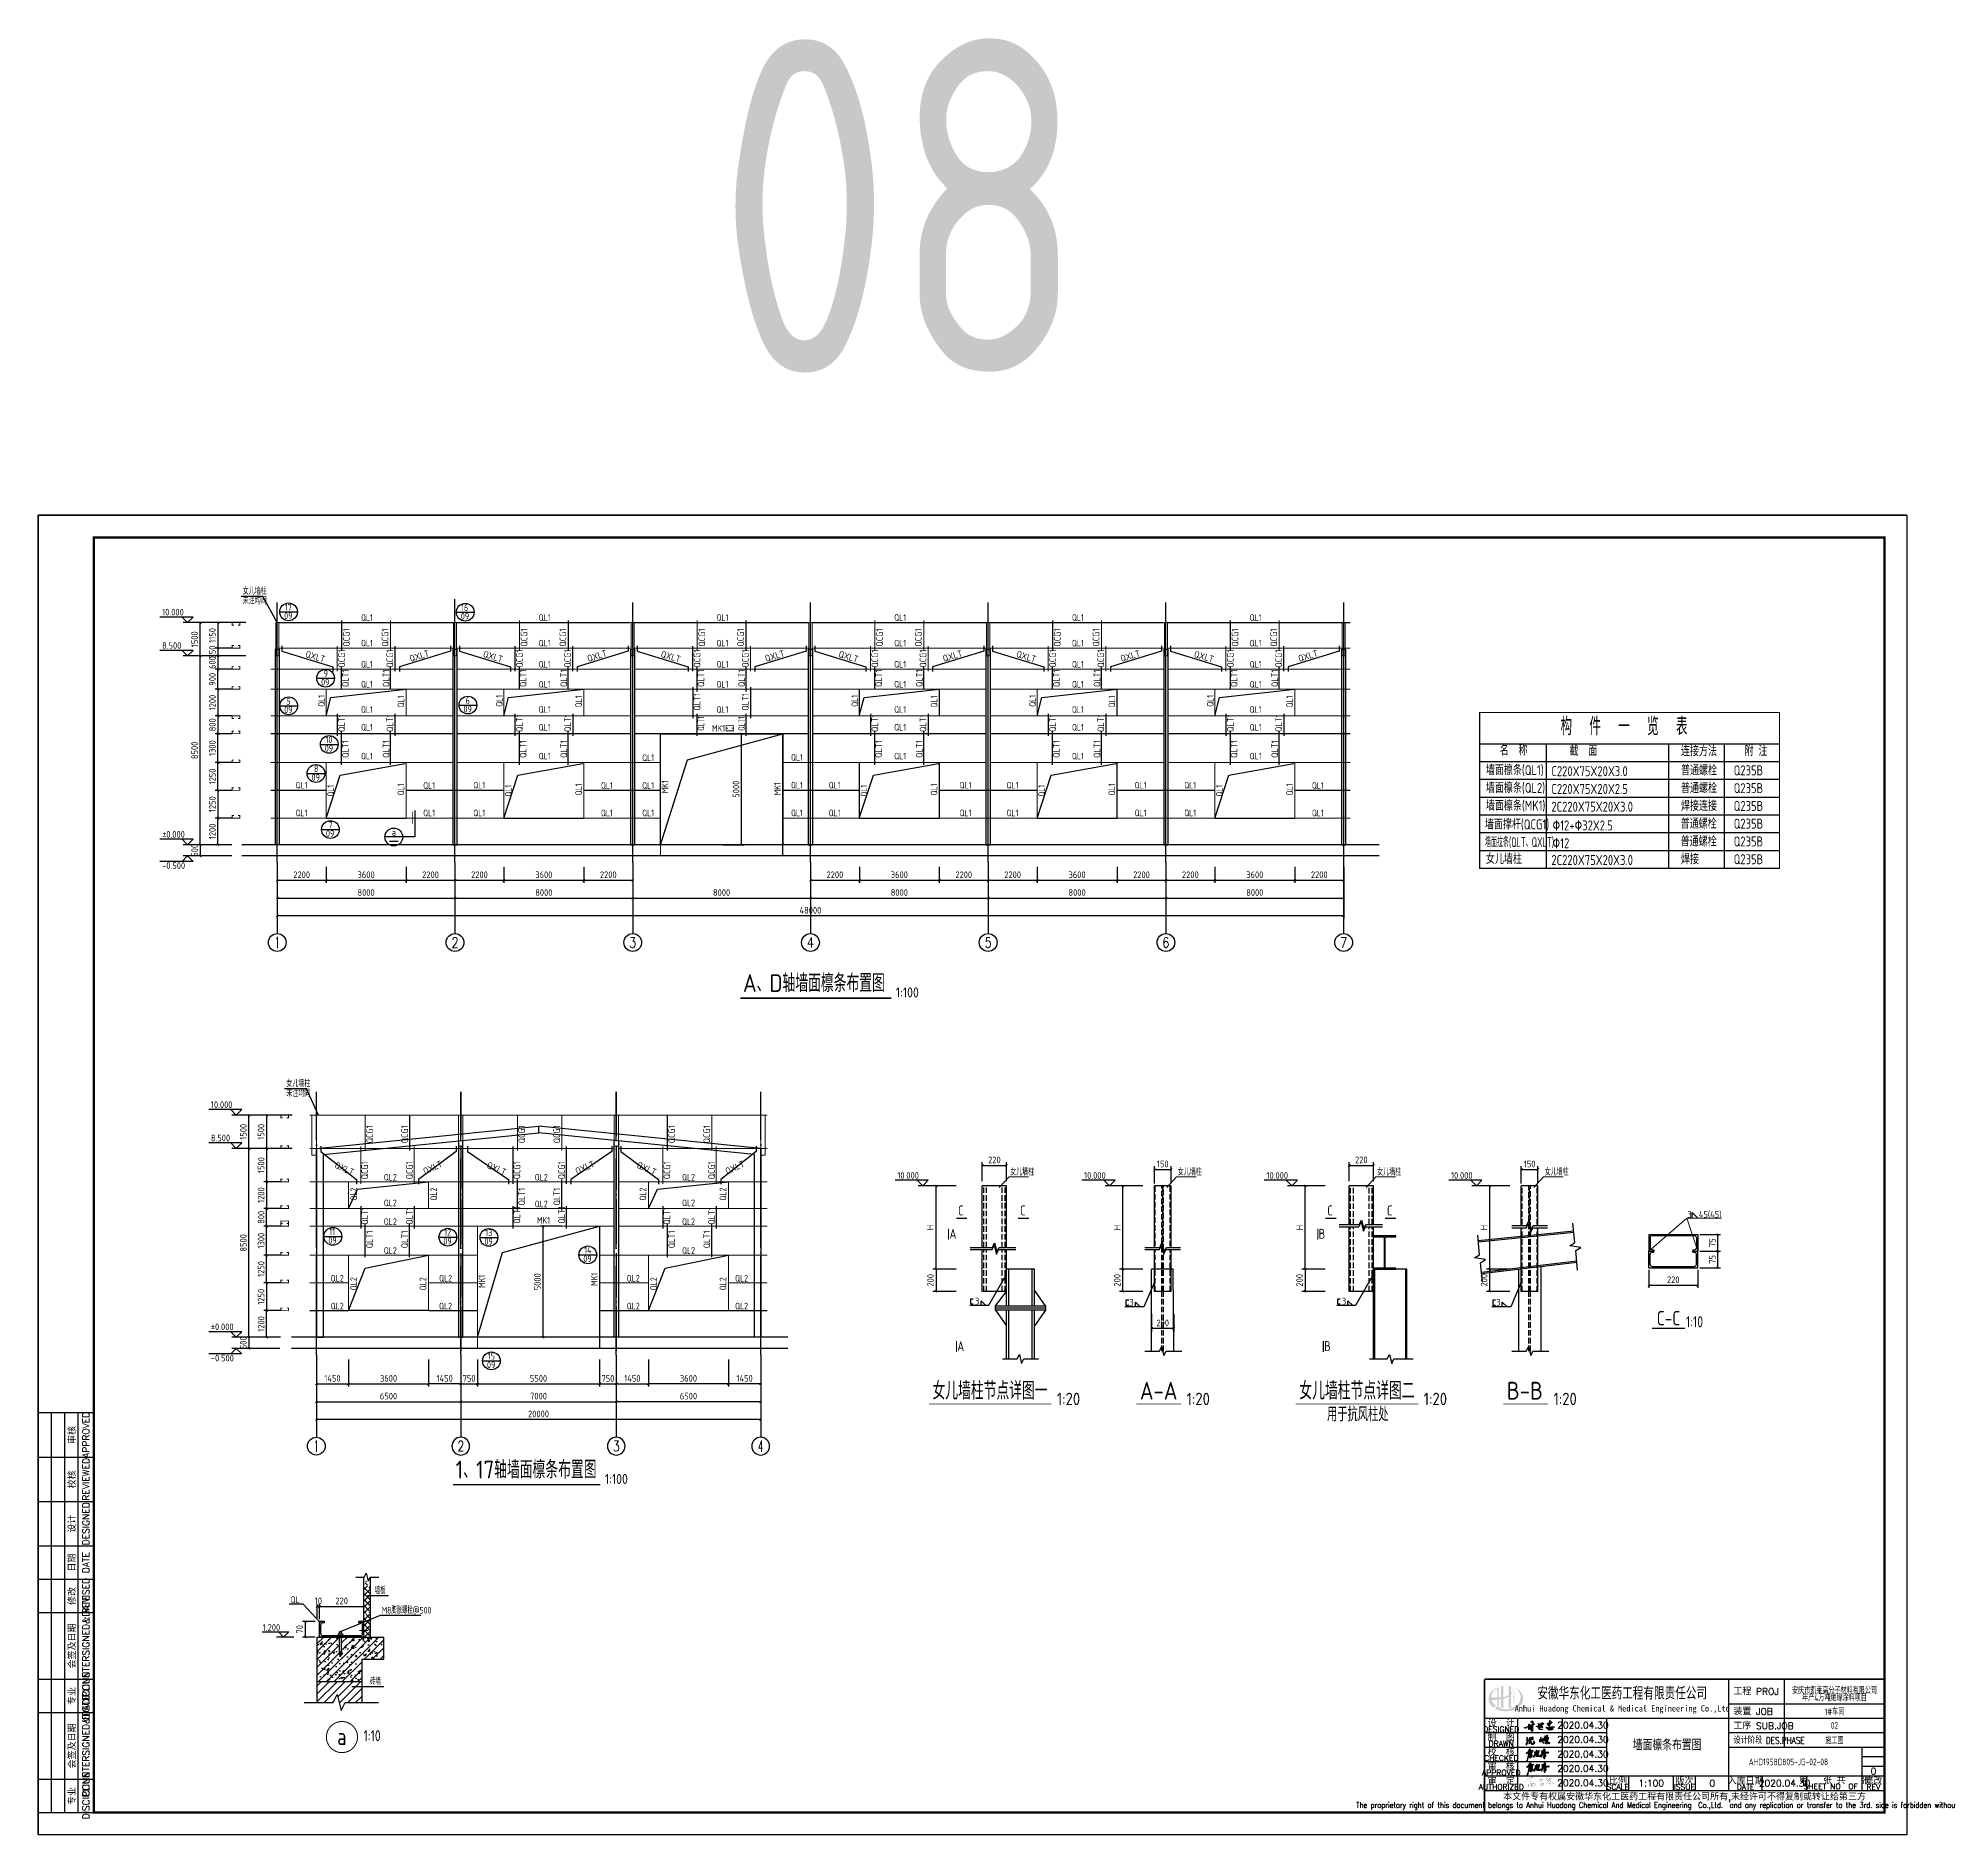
# Model space of a CAD drawing. Header units: millimetres. Extents: x 866561 to 876967, y 40200 to 44891.
# Drawn here: x 873187 to 874047, y 40208 to 41017 of the extents above; entities that cross this region are included whole.
import ezdxf
from ezdxf.enums import TextEntityAlignment as Align

# ---------------------------------------------------------------- set-up
doc = ezdxf.new("R2010")
doc.units = ezdxf.units.MM
doc.header["$LTSCALE"] = 1000
doc.header["$MEASUREMENT"] = 0
for name, pattern in [('2', [11.4, 9, -0.9, 0.6, -0.9]), ('DASH', [0.35, 0.25, -0.1]), ('DOTE', [2.42, 2, -0.2, 0.02, -0.2])]:
    doc.linetypes.add(name, pattern=pattern)
for name, color, linetype in [('10', 7, 'Continuous'), ('1307', 7, 'Continuous'), ('14', 2, 'Continuous'), ('1530', 253, 'Continuous'), ('1534', 7, 'Continuous'), ('AXIS', 3, 'Continuous'), ('AXIS_TEXT', 7, 'Continuous'), ('D1', 112, 'Continuous'), ('D2', 6, 'Continuous'), ('DIM', 7, 'Continuous'), ('DOTE', 1, 'DOTE'), ('GJ', 6, 'Continuous'), ('HATCH', 8, 'Continuous'), ('M_Prof', 2, 'Continuous'), ('M_Thin', 7, 'Continuous'), ('NUM', 7, 'Continuous'), ('Prof', 2, 'Continuous'), ('PUB_TEXT', 7, 'Continuous'), ('THIN', 7, 'Continuous'), ('WINDOW', 4, 'Continuous'), ('中文', 7, 'Continuous'), ('文字', 7, 'Continuous'), ('构件表__表格和文字', 7, 'Continuous'), ('柱子', 8, 'Continuous'), ('标准截面(白色)', 7, 'Continuous'), ('标注', 7, 'Continuous'), ('梁', 4, 'Continuous'), ('梁集中标注', 2, 'Continuous'), ('檩条', 34, 'Continuous'), ('独立基础', 2, 'Continuous'), ('索引符号标注', 253, 'Continuous'), ('轴线', 253, '2')]:
    doc.layers.add(name, color=color, linetype=linetype)
for name, color, linetype, lineweight in [('LZ', 64, 'Continuous', 9), ('数字', 3, 'Continuous', 9), ('细实线', 1, 'Continuous', 20), ('零部件', 3, 'Continuous', 5)]:
    doc.layers.add(name, color=color, linetype=linetype, lineweight=lineweight)
doc.styles.add('_TCH_AXIS', font='COMPLEX', dxfattribs={"bigfont": 'GBCBIG'})
doc.styles.add('COMPLEX', font='COMPLEX')
doc.styles.add('ECEC_TK', font='txt_l.shx', dxfattribs={"bigfont": 'hztxt_l.shx'})
doc.styles.add('ECEC_TQ', font='txt_l.shx', dxfattribs={"bigfont": 'hztxt_l.shx'})
doc.styles.add('ECEC_TQ_S', font='')
doc.styles.add('GBHZ', font='gbenor.shx', dxfattribs={"width": 0.9, "bigfont": 'gbcbig.shx'})
doc.styles.add('TS', font='tssdeng.shx', dxfattribs={"width": 0.8, "height": 2.5, "bigfont": 'tssdchn.shx'})
doc.styles.add('TSSD_REIN', font='tssdeng.shx', dxfattribs={"width": 0.7, "bigfont": 'tssdchn.shx'})
doc.styles.get('ECEC_TQ_S').set_extended_font_data('SimSun')
doc.dimstyles.new('Y10', dxfattribs={"dimscale": 0, "dimtxt": 3, "dimasz": 0.01, "dimexe": 1.2, "dimexo": 1, "dimgap": 1, "dimtad": 1, "dimdec": 0, "dimlfac": 10, "dimzin": 0, "dimdsep": 46, "dimtxsty": 'GBHZ', "dimblk1": 'DX', "dimblk2": 'DX', "dimsah": 1, "dimcen": 0.09, "dimdle": 1, "dimadec": 0, "dimazin": 0, "dimtfac": 1, "dimtdec": 0, "dimtix": 1, "dimtmove": 2, "dimatfit": 3, "dimldrblk": 'DX', "dimfxl": 0, "dimtolj": 1, "dimtzin": 0, "dimarcsym": 0})
doc.dimstyles.new('Y100', dxfattribs={"dimscale": 0, "dimtxt": 3, "dimasz": 0.01, "dimexe": 1.2, "dimexo": 2, "dimgap": 1, "dimtad": 1, "dimdec": 0, "dimlfac": 100, "dimzin": 0, "dimdsep": 46, "dimtxsty": 'GBHZ', "dimblk": 'DX', "dimcen": 0.09, "dimdle": 1, "dimclrd": 7, "dimclre": 7, "dimclrt": 7, "dimadec": 0, "dimazin": 0, "dimtfac": 1, "dimtdec": 0, "dimtix": 1, "dimtmove": 2, "dimatfit": 3, "dimldrblk": 'DX', "dimfxl": 0, "dimtolj": 1, "dimtzin": 0, "dimarcsym": 0})
doc.dimstyles.new('Y20', dxfattribs={"dimscale": 0, "dimtxt": 3, "dimasz": 0.01, "dimexe": 1.5, "dimexo": 0.03, "dimgap": 1, "dimtad": 1, "dimdec": 0, "dimlfac": 20, "dimzin": 0, "dimdsep": 46, "dimtxsty": 'GBHZ', "dimblk1": 'DX', "dimblk2": 'DX', "dimsah": 1, "dimcen": 0.09, "dimdle": 1, "dimadec": 0, "dimazin": 0, "dimtfac": 1, "dimtdec": 0, "dimtix": 1, "dimtmove": 2, "dimatfit": 3, "dimldrblk": 'DX', "dimfxl": 0, "dimtolj": 1, "dimtzin": 0, "dimarcsym": 0})

msp = doc.modelspace()

# ---------------------------------------------------------------- texts
at = {"ltscale": 2, "style": 'GBHZ'}
for p in [(873572.622, 40585.049), (873441.67, 40366.044)]:
    msp.add_text('1:100', height=4.5, rotation=0.204441, dxfattribs=at).set_placement(p)
at = {"style": 'ECEC_TK'}
for s, p in [('APPROVED', (873208.112, 40388.139)), ('审核', (873201.612, 40388.139)), ('校核', (873201.612, 40368.139)), ('REVIEWED', (873208.112, 40368.139)), ('DESIGNED', (873208.112, 40348.139)), ('设计', (873201.612, 40348.139)), ('DATE', (873208.112, 40330.639)), ('日期', (873201.612, 40330.639)), ('修改', (873201.612, 40315.639)), ('REVISED', (873208.112, 40315.639)), ('COUNTERSIGNED&DATE', (873208.112, 40293.139)), ('会签及日期', (873201.612, 40293.139)), ('DISCIPLINE', (873208.112, 40270.639)), ('专业', (873201.612, 40270.639)), ('COUNTERSIGNED&DATE', (873208.112, 40248.139)), ('会签及日期', (873201.612, 40248.139)), ('DISCIPLINE', (873208.112, 40225.639)), ('专业', (873201.612, 40225.639))]:
    msp.add_text(s, height=3, rotation=90, dxfattribs=at).set_placement(p, align=Align.MIDDLE)
for s, height, style, width, p in [('安徽华东化工医药工程有限责任公司', 5, 'ECEC_TQ_S', 0.7, (873899.561, 40272.139)), ('Anhui Huadong Chemical & Medical Engineering Co.,Ltd', 2.8, 'ECEC_TQ_S', 0.85, (873899.561, 40264.639)), ('The proprietary right of this document belongs to Anhui Huadong Chemical And Medical Engineering  Co.,Ltd.  and any replication or transfer to the 3rd. side is forbidden without its permission. ', 2.5, 'ECEC_TQ', 0.72, (873927.612, 40221.139))]:
    msp.add_text(s, height=height, dxfattribs=dict(style=style, width=width)).set_placement(p, align=Align.MIDDLE)
at = {"style": 'ECEC_TQ'}
for s, p in [('工程 PROJ', (873949.612, 40271.139)), ('装置 JOB', (873949.612, 40262.139)), ('工序 SUB.JOB', (873949.612, 40255.639))]:
    msp.add_text(s, height=3, dxfattribs=at).set_placement(p)
for s, height, p in [('设  计', 3, (873845.112, 40258.639)), ('DESIGNED', 2.5, (873845.112, 40255.639)), ('DRAWN', 2.5, (873845.112, 40249.139)), ('制  图', 3, (873845.112, 40252.139)), ('CHECKED', 2.5, (873845.112, 40242.639)), ('校  核', 3, (873845.112, 40245.639)), ('审  核', 3, (873845.112, 40239.139)), ('APPROVED', 2.5, (873845.112, 40236.139)), ('审  定', 3, (873845.112, 40232.639)), ('比例', 3, (873897.612, 40232.639)), ('版次', 3, (873927.612, 40232.639)), ('入库日期', 3, (873955.112, 40232.639)), ('第   张 共   张', 3, (873995.112, 40232.889)), ('修改', 3, (874012.612, 40232.639)), ('AUTHORIZED', 2.5, (873845.112, 40229.639)), ('本文件专有权属安徽华东化工医药工程有限责任公司所有,未经许可不得复制或转让给第三方', 3, (873927.612, 40225.139)), ('SCALE', 2.5, (873897.612, 40229.639)), ('ISSUE', 2.5, (873927.612, 40229.639)), ('DATE', 2.5, (873955.112, 40229.639)), ('SHEET NO  OF  ', 2.5, (873995.112, 40229.889)), ('REV', 2.5, (874012.612, 40229.639))]:
    msp.add_text(s, height=height, dxfattribs=at).set_placement(p, align=Align.MIDDLE)
at = {"style": 'ECEC_TQ', "width": 0.8}
msp.add_text('设计阶段 DES.PHASE', height=3, dxfattribs=at).set_placement((873949.612, 40249.139))
at = {"style": 'ECEC_TQ'}
for tag, text, p in [('2020.04.30', ' ', (873881.856, 40257.467)), ('2020.04.30', ' ', (873881.856, 40250.967)), ('2020.04.30', ' ', (873881.856, 40244.467)), ('2020.04.30', ' ', (873881.856, 40237.967)), ('2020.04.30', ' ', (873881.856, 40231.467)), ('1:100', '1:100', (873912.612, 40231.389)), ('0', '0', (873940.112, 40231.389)), ('2020.04.30', ' ', (873972.612, 40231.389)), ('0', '0', (874012.612, 40236.805))]:
    msp.add_attdef(tag, text=text, height=3, dxfattribs=at).set_placement(p, align=Align.MIDDLE)
at = {"layer": '10', "style": 'GBHZ', "width": 0.9}
for s, height, p in [('女儿墙柱', 3, (873624.088, 40504.915)), ('女儿墙柱', 3, (873699.508, 40504.915)), ('女儿墙柱', 3, (873789.233, 40504.915)), ('女儿墙柱', 3, (873864.653, 40504.915)), ('C', 4.5, (873600.67, 40486.905)), ('C', 4.5, (873628.514, 40486.905)), ('C', 4.5, (873766.815, 40486.905)), ('C', 4.5, (873793.66, 40486.905)), ('A', 4.5, (873596.775, 40476.403)), ('B', 4.5, (873762.921, 40476.403)), ('3', 3, (873608.231, 40446.841)), ('3', 3, (873677.696, 40446.319)), ('3', 3, (873773.376, 40446.841)), ('3', 3, (873842.841, 40446.319)), ('C-C', 6.5, (873915.103, 40437.431, -5)), ('A', 4.5, (873600.275, 40425.834)), ('B', 4.5, (873765.421, 40425.834)), ('a', 7.7, (873321.177, 40248.507))]:
    msp.add_text(s, height=height, dxfattribs=at).set_placement(p)
at = {"layer": '1307', "style": 'GBHZ', "width": 0.8}
for s, p in [('QL1', (873331.881, 40754.541)), ('QL1', (873411.881, 40754.541)), ('QL1', (873491.881, 40754.541)), ('QL1', (873571.881, 40754.541)), ('QL1', (873651.881, 40754.541)), ('QL1', (873731.881, 40754.541)), ('QL1', (873331.881, 40743.041)), ('QL1', (873411.881, 40743.041)), ('QL1', (873491.881, 40743.041)), ('QL1', (873571.881, 40743.041)), ('QL1', (873651.881, 40743.041)), ('QL1', (873731.881, 40743.041)), ('QL1', (873331.881, 40733.541)), ('QL1', (873411.881, 40733.541)), ('QL1', (873491.881, 40733.541)), ('QL1', (873571.881, 40733.541)), ('QL1', (873651.881, 40733.541)), ('QL1', (873731.881, 40733.541)), ('QL1', (873331.881, 40724.541)), ('QL1', (873411.881, 40724.541)), ('QL1', (873491.881, 40724.541)), ('QL1', (873571.881, 40724.541)), ('QL1', (873651.881, 40724.541)), ('QL1', (873731.881, 40724.541)), ('QL1', (873331.881, 40713.176)), ('QL1', (873411.881, 40713.176)), ('QL1', (873491.881, 40713.176)), ('QL1', (873571.881, 40713.176)), ('QL1', (873651.881, 40713.176)), ('QL1', (873731.881, 40713.176)), ('QL1', (873331.881, 40705.176)), ('QL1', (873411.881, 40705.176)), ('MK1', (873489.888, 40704.701)), ('QL1', (873571.881, 40705.176)), ('QL1', (873651.881, 40705.176)), ('QL1', (873731.881, 40705.176)), ('QL1', (873331.881, 40692.176)), ('QL1', (873411.881, 40692.176)), ('QL1', (873458.452, 40691.449)), ('QL1', (873525.42, 40691.616)), ('QL1', (873571.881, 40692.176)), ('QL1', (873651.881, 40692.176)), ('QL1', (873731.881, 40692.176)), ('QL1', (873302.422, 40679.116)), ('QL1', (873359.885, 40678.949)), ('QL1', (873382.422, 40679.116)), ('QL1', (873439.885, 40678.949)), ('QL1', (873458.452, 40678.949)), ('QL1', (873525.42, 40679.116)), ('QL1', (873542.422, 40679.116)), ('QL1', (873601.314, 40679.116)), ('QL1', (873622.422, 40679.116)), ('QL1', (873680.107, 40679.116)), ('QL1', (873702.422, 40679.116)), ('QL1', (873759.885, 40678.949)), ('QL1', (873302.422, 40666.616)), ('QL1', (873359.885, 40666.582)), ('QL1', (873382.422, 40666.616)), ('QL1', (873439.885, 40666.582)), ('QL1', (873458.452, 40666.582)), ('QL1', (873525.42, 40666.616)), ('QL1', (873542.422, 40666.616)), ('QL1', (873601.314, 40666.616)), ('QL1', (873622.422, 40666.616)), ('QL1', (873680.107, 40666.616)), ('QL1', (873702.422, 40666.616)), ('QL1', (873759.885, 40666.582)), ('QL2', (873342.16, 40502.627)), ('QL2', (873410.102, 40502.627)), ('QL2', (873476.386, 40502.627)), ('QL2', (873342.16, 40491.08)), ('QL2', (873410.102, 40490.627)), ('QL2', (873476.386, 40491.08)), ('QL2', (873342.16, 40482.627)), ('MK1', (873411.092, 40483.171)), ('QL2', (873476.386, 40482.627)), ('QL2', (873342.16, 40469.627)), ('QL2', (873476.386, 40469.627)), ('QL2', (873318.286, 40457.127)), ('QL2', (873367.024, 40457.127)), ('QL2', (873451.522, 40457.127)), ('QL2', (873500.26, 40457.127)), ('QL2', (873318.286, 40444.627)), ('QL2', (873367.024, 40444.627)), ('QL2', (873451.522, 40444.627)), ('QL2', (873500.26, 40444.627))]:
    msp.add_text(s, height=3, dxfattribs=at).set_placement(p)
at = {"layer": '1307', "style": 'GBHZ'}
for s, rotation, width, p in [('QCG1', 90, 0.9, (873326.794, 40743.009)), ('QCG1', 90, 0.9, (873344.244, 40743.009)), ('QCG1', 90, 0.9, (873406.794, 40743.009)), ('QCG1', 90, 0.9, (873424.244, 40743.009)), ('QCG1', 90, 0.9, (873486.794, 40743.009)), ('QCG1', 90, 0.9, (873504.244, 40743.009)), ('QCG1', 90, 0.9, (873566.794, 40743.009)), ('QCG1', 90, 0.9, (873584.244, 40743.009)), ('QCG1', 90, 0.9, (873646.794, 40743.009)), ('QCG1', 90, 0.9, (873664.244, 40743.009)), ('QCG1', 90, 0.9, (873726.794, 40743.009)), ('QCG1', 90, 0.9, (873744.244, 40743.009)), ('QXLT', 343.103151, 0.9, (873306.551, 40738.367)), ('QCG1', 90, 0.9, (873324.668, 40733.57)), ('QCG1', 90, 0.9, (873346.369, 40733.57)), ('QXLT', 16.896849, 0.9, (873354.242, 40736.065)), ('QXLT', 343.103151, 0.9, (873386.551, 40738.367)), ('QCG1', 90, 0.9, (873404.668, 40733.57)), ('QCG1', 90, 0.9, (873426.369, 40733.57)), ('QXLT', 16.896849, 0.9, (873434.242, 40736.065)), ('QXLT', 343.103151, 0.9, (873466.551, 40738.367)), ('QCG1', 90, 0.9, (873484.668, 40733.57)), ('QCG1', 90, 0.9, (873506.369, 40733.57)), ('QXLT', 16.896849, 0.9, (873514.242, 40736.065)), ('QXLT', 343.103151, 0.9, (873546.551, 40738.367)), ('QCG1', 90, 0.9, (873564.668, 40733.57)), ('QCG1', 90, 0.9, (873586.369, 40733.57)), ('QXLT', 16.896849, 0.9, (873594.242, 40736.065)), ('QXLT', 343.103151, 0.9, (873626.551, 40738.367)), ('QCG1', 90, 0.9, (873644.668, 40733.57)), ('QCG1', 90, 0.9, (873666.369, 40733.57)), ('QXLT', 16.896849, 0.9, (873674.242, 40736.065)), ('QXLT', 343.103151, 0.9, (873706.551, 40738.367)), ('QCG1', 90, 0.9, (873724.668, 40733.57)), ('QCG1', 90, 0.9, (873746.369, 40733.57)), ('QXLT', 16.896849, 0.9, (873754.242, 40736.065)), ('QLT1', 90, 0.9, (873326.368, 40724.768)), ('QLT1', 90, 0.9, (873344.67, 40724.768)), ('QLT1', 90, 0.9, (873406.368, 40724.768)), ('QLT1', 90, 0.9, (873424.67, 40724.768)), ('QLT1', 90, 0.9, (873486.368, 40724.768)), ('QLT1', 90, 0.9, (873504.67, 40724.768)), ('QLT1', 90, 0.9, (873566.368, 40724.768)), ('QLT1', 90, 0.9, (873584.67, 40724.768)), ('QLT1', 90, 0.9, (873646.368, 40724.768)), ('QLT1', 90, 0.9, (873664.67, 40724.768)), ('QLT1', 90, 0.9, (873726.368, 40724.768)), ('QLT1', 90, 0.9, (873744.67, 40724.768)), ('QL1', 90, 0.8, (873315.639, 40715.895)), ('QL1', 90, 0.8, (873351.327, 40715.601)), ('QL1', 90, 0.8, (873395.639, 40715.895)), ('QL1', 90, 0.8, (873431.327, 40715.601)), ('QLT1', 90, 0.9, (873484.668, 40714.182)), ('QLT1', 90, 0.9, (873506.369, 40714.182)), ('QL1', 90, 0.8, (873555.639, 40715.895)), ('QL1', 90, 0.8, (873591.327, 40715.601)), ('QL1', 90, 0.8, (873635.639, 40715.895)), ('QL1', 90, 0.8, (873671.327, 40715.601)), ('QL1', 90, 0.8, (873715.639, 40715.895)), ('QL1', 90, 0.8, (873751.327, 40715.601)), ('QLT1', 90, 0.9, (873324.668, 40704.57)), ('QLT1', 90, 0.9, (873346.369, 40704.57)), ('QLT1', 90, 0.9, (873404.668, 40704.57)), ('QLT1', 90, 0.9, (873426.369, 40704.57)), ('QLT1', 90, 0.7, (873486.368, 40705.113)), ('QLT1', 90, 0.7, (873504.67, 40705.113)), ('QLT1', 90, 0.9, (873564.668, 40704.57)), ('QLT1', 90, 0.9, (873586.369, 40704.57)), ('QLT1', 90, 0.9, (873644.668, 40704.57)), ('QLT1', 90, 0.9, (873666.369, 40704.57)), ('QLT1', 90, 0.9, (873724.668, 40704.57)), ('QLT1', 90, 0.9, (873746.369, 40704.57)), ('QLT1', 90, 0.9, (873326.368, 40692.9)), ('QLT1', 90, 0.9, (873344.67, 40692.9)), ('QLT1', 90, 0.9, (873406.368, 40692.9)), ('QLT1', 90, 0.9, (873424.67, 40692.9)), ('QLT1', 90, 0.9, (873566.368, 40692.9)), ('QLT1', 90, 0.9, (873584.67, 40692.9)), ('QLT1', 90, 0.9, (873646.368, 40692.9)), ('QLT1', 90, 0.9, (873664.67, 40692.9)), ('QLT1', 90, 0.9, (873726.368, 40692.9)), ('QLT1', 90, 0.9, (873744.67, 40692.9)), ('QL1', 90, 0.8, (873319.705, 40675.423)), ('QL1', 90, 0.8, (873351.32, 40676.022)), ('QL1', 90, 0.8, (873399.705, 40675.423)), ('QL1', 90, 0.8, (873431.32, 40676.022)), ('MK1', 90, 0.8, (873470.205, 40676.923)), ('MK1', 90, 0.8, (873520.82, 40676.022)), ('QL1', 90, 0.8, (873559.705, 40675.423)), ('QL1', 90, 0.8, (873591.32, 40676.022)), ('QL1', 90, 0.8, (873639.705, 40675.423)), ('QL1', 90, 0.8, (873671.32, 40676.022)), ('QL1', 90, 0.8, (873719.705, 40675.423)), ('QL1', 90, 0.8, (873751.32, 40676.022)), ('QCG1', 90, 0.9, (873337.225, 40519.428)), ('QCG1', 90, 0.9, (873353.022, 40519.428)), ('QCG1', 90, 0.9, (873405.725, 40519.428)), ('QCG1', 90, 0.9, (873421.522, 40519.428)), ('QCG1', 90, 0.9, (873473.225, 40519.428)), ('QCG1', 90, 0.9, (873489.022, 40519.428)), ('QXLT', 335.450481, 0.9, (873319.691, 40508.54)), ('QCG1', 90, 0.9, (873335.06, 40503.208)), ('QCG1', 90, 0.9, (873355.188, 40503.208)), ('QXLT', 24.549519, 0.9, (873360.685, 40505.25)), ('QXLT', 335.450481, 0.9, (873388.191, 40508.54)), ('QCG1', 90, 0.9, (873403.56, 40503.208)), ('QCG1', 90, 0.9, (873423.688, 40503.208)), ('QXLT', 24.549519, 0.9, (873429.185, 40505.25)), ('QXLT', 335.450481, 0.9, (873455.691, 40508.54)), ('QCG1', 90, 0.9, (873471.06, 40503.208)), ('QCG1', 90, 0.9, (873491.188, 40503.208)), ('QXLT', 24.549519, 0.9, (873496.685, 40505.25)), ('QL2', 90, 0.8, (873330.084, 40493.614)), ('QL2', 90, 0.8, (873366.121, 40493.614)), ('QL2', 90, 0.8, (873460.26, 40493.614)), ('QL2', 90, 0.8, (873496.297, 40493.614)), ('QLT1', 90, 0.9, (873403.56, 40483.208)), ('QLT1', 90, 0.9, (873405.725, 40491.428)), ('QLT1', 90, 0.9, (873421.522, 40491.428)), ('QLT1', 90, 0.9, (873423.688, 40483.208)), ('QLT1', 90, 0.9, (873335.06, 40482.753)), ('QLT1', 90, 0.9, (873355.188, 40482.753)), ('QLT1', 90, 0.9, (873471.06, 40482.753)), ('QLT1', 90, 0.9, (873491.188, 40482.753)), ('QLT1', 90, 0.9, (873337.225, 40472.169)), ('QLT1', 90, 0.9, (873353.022, 40472.169)), ('QLT1', 90, 0.9, (873473.225, 40472.169)), ('QLT1', 90, 0.9, (873489.022, 40472.169)), ('QL2', 90, 0.8, (873330.084, 40453.249)), ('QL2', 90, 0.8, (873361.265, 40453.249)), ('MK1', 90, 0.8, (873387.825, 40454.324)), ('MK1', 90, 0.8, (873438.441, 40455.226)), ('QL2', 90, 0.8, (873465.116, 40453.249)), ('QL2', 90, 0.8, (873496.297, 40453.249))]:
    msp.add_text(s, height=3, rotation=rotation, dxfattribs=dict(at, width=width)).set_placement(p)
at = {"layer": '1534', "style": 'GBHZ', "width": 0.9}
for s, p in [('未注均同', (873278.666, 40762.07)), ('女儿墙柱', (873278.666, 40766.418)), ('10.000', (873242.394, 40756.979)), ('8.500', (873242.394, 40741.979)), ('%%P0.000', (873242.394, 40656.979)), ('-0.500', (873242.394, 40642.912)), ('未注均同', (873298.271, 40540.373)), ('女儿墙柱', (873298.271, 40544.721)), ('10.000', (873264.324, 40535.282)), ('8.500', (873264.324, 40520.282)), ('10.000', (873573.289, 40503.436)), ('10.000', (873657.346, 40503.436)), ('10.000', (873739.434, 40503.436)), ('10.000', (873822.491, 40503.436)), ('%%P0.000', (873264.324, 40435.282)), ('-0.500', (873264.324, 40421.215))]:
    msp.add_text(s, height=3, dxfattribs=at).set_placement(p)
at = {"layer": 'AXIS', "style": 'TSSD_REIN', "width": 0.7}
for s, p in [('安庆市凯莱高分子材料有限公司', (873995.112, 40273.415)), ('年产4万吨绝缘涂料项目', (873995.112, 40270.184)), ('1#车间', (873995.112, 40263.889)), ('02', (873995.112, 40257.389)), ('施工图', (873995.112, 40250.889)), ('AHD1958D805-JG-02-08', (873974.389, 40240.932))]:
    msp.add_text(s, height=3, dxfattribs=at).set_placement(p, align=Align.MIDDLE)
at = {"layer": 'D1', "style": 'GBHZ', "width": 0.9}
msp.add_text('1.200', height=3, dxfattribs=at).set_placement((873287.674, 40299.94))
at = {"layer": 'NUM', "style": 'GBHZ'}
for s, p in [('A、D轴墙面檩条布置图', (873503.839, 40587.517)), ('1、17轴墙面檩条布置图', (873374.478, 40368.512))]:
    msp.add_text(s, height=8, dxfattribs=at).set_placement(p)
at = {"layer": 'PUB_TEXT', "style": 'TS', "width": 0.8}
msp.add_text('墙面檩条布置图', height=5, dxfattribs=at).set_placement((873919.778, 40248.871), align=Align.MIDDLE)
at = {"layer": '中文', "style": 'GBHZ', "width": 0.9}
for p in [(873928.246, 40436.573, -5.007), (873333.04, 40250.238, -0.009)]:
    msp.add_text('1:10', height=5, dxfattribs=at).set_placement(p)
at = {"layer": '数字', "style": 'GBHZ', "width": 0.9}
for s, p in [('3', (873928.891, 40485.911)), ('45(45)', (873934.02, 40485.911))]:
    msp.add_text(s, height=3, dxfattribs=at).set_placement(p)
at = {"layer": '文字', "color": 6, "style": 'GBHZ'}
for s, height, p in [('女儿墙柱节点详图一', 8, (873589.103, 40404.04)), ('A-A', 8, (873682.468, 40404.04)), ('女儿墙柱节点详图二', 8, (873754.248, 40404.04)), ('B-B', 8, (873847.614, 40404.04)), ('1:20', 5.6, (873645.096, 40401.524)), ('1:20', 5.6, (873703.502, 40401.524)), ('1:20', 5.6, (873810.242, 40401.524)), ('1:20', 5.6, (873868.647, 40401.524)), ('用于抗风柱处', 6.4, (873766.717, 40394.262))]:
    msp.add_text(s, height=height, dxfattribs=at).set_placement(p)
at = {"layer": '构件表__表格和文字', "style": 'GBHZ'}
for s, height, width, p in [('构  件  一  览  表', 8, 0.9, (873871.8, 40703.105)), ('名  称', 4.5, 0.9, (873844.467, 40694.061)), ('截  面', 4.5, 0.9, (873875.88, 40693.807)), ('连接方法', 4.5, 0.9, (873926.011, 40693.644)), ('附 注', 4.5, 0.9, (873954.624, 40693.765)), ('墙面檩条(QL1)', 4.5, 0.9, (873838.219, 40685.148)), ('C220X75X20X3.0', 4.5, 0.9, (873867.684, 40684.66)), ('普通螺栓', 4.5, 0.9, (873926.016, 40685.021)), ('Q235B', 4.5, 0.9, (873949.73, 40685.021)), ('墙面檩条(QL2)', 4.5, 0.9, (873838.219, 40677.148)), ('C220X75X20X2.5', 4.5, 0.9, (873867.684, 40676.66)), ('普通螺栓', 4.5, 0.9, (873926.016, 40677.021)), ('Q235B', 4.5, 0.9, (873949.73, 40677.021)), ('墙面檩条(MK1)', 4.5, 0.9, (873838.219, 40669.148)), ('2C220X75X20X3.0', 4.5, 0.9, (873867.684, 40668.66)), ('焊接连接', 4.5, 0.9, (873926.016, 40669.021)), ('Q235B', 4.5, 0.9, (873949.73, 40669.021)), ('墙面撑杆(QCG1)', 4.5, 0.9, (873837.77, 40660.713)), ('%%13012+%%13032X2.5', 4.5, 0.9, (873868.183, 40660.225)), ('普通螺栓', 4.5, 0.9, (873925.901, 40661.021)), ('Q235B', 4.5, 0.9, (873949.73, 40661.021)), ('墙面拉条(QLT、QXLT)', 4.5, 0.6, (873837.77, 40652.713)), ('%%13012', 4.5, 0.9, (873868.183, 40652.225)), ('普通螺栓', 4.5, 0.9, (873925.901, 40653.021)), ('Q235B', 4.5, 0.9, (873949.73, 40653.021)), ('女儿墙柱', 4.5, 0.9, (873838.219, 40645.148)), ('2C220X75X20X3.0', 4.5, 0.9, (873867.684, 40644.66)), ('焊接', 4.5, 0.9, (873926.016, 40645.021)), ('Q235B', 4.5, 0.9, (873949.73, 40645.021))]:
    msp.add_text(s, height=height, dxfattribs=dict(at, width=width)).set_placement(p)
at = {"layer": '梁集中标注', "style": 'GBHZ', "width": 0.9}
msp.add_text('08', height=150, dxfattribs=at).set_placement((873492.22, 40866.341))
at = {"layer": '索引符号标注', "style": 'GBHZ'}
for s, p in [('09', (873297.301, 40755.353)), ('17', (873297.582, 40759.183)), ('09', (873376.817, 40755.174)), ('16', (873376.923, 40759.034)), ('9', (873315.064, 40729.366)), ('09', (873313.943, 40725.475)), ('09', (873297.35, 40713.058)), ('5', (873298.284, 40716.888)), ('09', (873378.029, 40713.385)), ('6', (873378.943, 40717.215)), ('09', (873315.599, 40695.681)), ('10', (873315.905, 40699.572)), ('8', (873310.741, 40686.492)), ('09', (873309.62, 40682.601)), ('7', (873317.23, 40661.237)), ('09', (873316.11, 40657.346)), ('a', (873345.765, 40657.911)), ('11', (873317.587, 40478.132)), ('09', (873317.218, 40474.241)), ('09', (873368.982, 40473.871)), ('12', (873369.327, 40477.762)), ('09', (873387.451, 40473.755)), ('13', (873387.796, 40477.646)), ('14', (873432.315, 40469.802)), ('09', (873431.969, 40465.911)), ('09', (873388.591, 40418.193)), ('15', (873388.937, 40422.084))]:
    msp.add_text(s, height=3, dxfattribs=at).set_placement(p)
at = {"layer": '轴线', "color": 61, "linetype": 'ByBlock', "style": 'GBHZ', "width": 0.8}
for s, p in [('墙板', (873338.099, 40316.553)), ('QL', (873300.197, 40312.521)), ('M8膨胀螺栓@500', (873341.166, 40307.719)), ('砖墙', (873335.989, 40275.645))]:
    msp.add_text(s, height=3, dxfattribs=at).set_placement(p)

# ---------------------------------------------------------------- blocks, each defined once
blk = doc.blocks.new('DX')
at = {"color": 0, "linetype": 'ByBlock', "const_width": 40}
blk.add_lwpolyline([(-54, -51), (46, 49)], dxfattribs=at)
blk = doc.blocks.new('*D14')
at = {"layer": 'Defpoints', "color": 0}
for p in [(873492.8, 40703.78), (873503.21, 40703.78), (873492.8, 40653.78)]:
    blk.add_point(p, dxfattribs=at)
at = {"layer": '标注', "color": 7, "lineweight": -2}
for p, q in [((873494.8, 40703.78), (873504.41, 40703.78)), ((873503.21, 40653.79), (873503.21, 40703.77)), ((873494.8, 40653.78), (873504.41, 40653.78))]:
    blk.add_line(p, q, dxfattribs=at)
at = {"layer": '标注', "color": 7, "lineweight": -2, "xscale": 0.01, "yscale": 0.01, "zscale": 0.01}
for p, rotation in [((873503.21, 40703.78), 90), ((873503.21, 40653.78), 270)]:
    blk.add_blockref('DX', p, dxfattribs=dict(at, rotation=rotation))
at = {"layer": '标注', "color": 7, "insert": (873500.71, 40678.78), "char_height": 3, "attachment_point": 5, "rotation": 90, "style": 'GBHZ'}
blk.add_mtext('\\A1;5000', dxfattribs=at)
blk = doc.blocks.new('*D15')
at = {"layer": 'Defpoints', "color": 0}
for p in [(873275.71, 40653.78), (873259.5, 40648.78), (873275.71, 40648.78)]:
    blk.add_point(p, dxfattribs=at)
at = {"layer": '标注', "color": 7, "lineweight": -2}
for p, q in [((873273.71, 40653.78), (873258.3, 40653.78)), ((873259.5, 40653.79), (873259.5, 40653.8)), ((873259.5, 40653.78), (873259.5, 40648.78)), ((873273.71, 40648.78), (873258.3, 40648.78)), ((873259.5, 40648.77), (873259.5, 40648.76))]:
    blk.add_line(p, q, dxfattribs=at)
at = {"layer": '标注', "color": 7, "lineweight": -2, "xscale": 0.01, "yscale": 0.01, "zscale": 0.01}
for p, rotation in [((873259.5, 40653.78), 270), ((873259.5, 40648.78), 90)]:
    blk.add_blockref('DX', p, dxfattribs=dict(at, rotation=rotation))
at = {"layer": '标注', "color": 7, "insert": (873257, 40651.28), "char_height": 3, "attachment_point": 5, "rotation": 90, "style": 'GBHZ'}
blk.add_mtext('\\A1;500', dxfattribs=at)
blk = doc.blocks.new('*D100')
at = {"layer": 'Defpoints', "color": 0}
for p in [(873590.7, 40500.24), (873599.75, 40500.24), (873599.75, 40462.75)]:
    blk.add_point(p, dxfattribs=at)
at = {"layer": 'dim', "color": 0, "lineweight": -2}
for p, q in [((873599.72, 40500.24), (873589.2, 40500.24)), ((873590.7, 40462.76), (873590.7, 40500.23)), ((873599.72, 40462.75), (873589.2, 40462.75))]:
    blk.add_line(p, q, dxfattribs=at)
at = {"layer": 'dim', "color": 0, "lineweight": -2, "xscale": 0.01, "yscale": 0.01, "zscale": 0.01}
for p, rotation in [((873590.7, 40500.24), 90), ((873590.7, 40462.75), 270)]:
    blk.add_blockref('DX', p, dxfattribs=dict(at, rotation=rotation))
at = {"layer": 'dim', "color": 0, "insert": (873588.2, 40481.49), "char_height": 3, "attachment_point": 5, "rotation": 90, "style": 'GBHZ'}
blk.add_mtext('\\A1;H', dxfattribs=at)
blk = doc.blocks.new('*D101')
at = {"layer": 'Defpoints', "color": 0}
for p in [(873674.75, 40462.75), (873683.81, 40462.75), (873683.81, 40452.75)]:
    blk.add_point(p, dxfattribs=at)
at = {"layer": 'dim', "color": 0, "lineweight": -2}
for p, q in [((873683.78, 40462.75), (873673.25, 40462.75)), ((873674.75, 40452.76), (873674.75, 40462.74)), ((873683.78, 40452.75), (873673.25, 40452.75))]:
    blk.add_line(p, q, dxfattribs=at)
at = {"layer": 'dim', "color": 0, "lineweight": -2, "xscale": 0.01, "yscale": 0.01, "zscale": 0.01}
for p, rotation in [((873674.75, 40462.75), 90), ((873674.75, 40452.75), 270)]:
    blk.add_blockref('DX', p, dxfattribs=dict(at, rotation=rotation))
at = {"layer": 'dim', "color": 0, "insert": (873672.25, 40457.75), "char_height": 3, "attachment_point": 5, "rotation": 90, "style": 'GBHZ'}
blk.add_mtext('\\A1;200', dxfattribs=at)
blk = doc.blocks.new('*D102')
at = {"layer": 'Defpoints', "color": 0}
for p in [(873674.75, 40500.24), (873683.81, 40500.24), (873683.81, 40462.75)]:
    blk.add_point(p, dxfattribs=at)
at = {"layer": 'dim', "color": 0, "lineweight": -2}
for p, q in [((873683.78, 40500.24), (873673.25, 40500.24)), ((873674.75, 40462.76), (873674.75, 40500.23)), ((873683.78, 40462.75), (873673.25, 40462.75))]:
    blk.add_line(p, q, dxfattribs=at)
at = {"layer": 'dim', "color": 0, "lineweight": -2, "xscale": 0.01, "yscale": 0.01, "zscale": 0.01}
for p, rotation in [((873674.75, 40500.24), 90), ((873674.75, 40462.75), 270)]:
    blk.add_blockref('DX', p, dxfattribs=dict(at, rotation=rotation))
at = {"layer": 'dim', "color": 0, "insert": (873672.25, 40481.49), "char_height": 3, "attachment_point": 5, "rotation": 90, "style": 'GBHZ'}
blk.add_mtext('\\A1;H', dxfattribs=at)
blk = doc.blocks.new('*D103')
at = {"layer": 'Defpoints', "color": 0}
for p in [(873687.75, 40442.6), (873697.75, 40442.6), (873687.75, 40436.05)]:
    blk.add_point(p, dxfattribs=at)
at = {"layer": 'dim', "color": 0, "lineweight": -2}
for p, q in [((873687.75, 40442.57), (873687.75, 40434.55)), ((873697.75, 40442.57), (873697.75, 40434.55)), ((873697.74, 40436.05), (873687.76, 40436.05))]:
    blk.add_line(p, q, dxfattribs=at)
at = {"layer": 'dim', "color": 0, "lineweight": -2, "xscale": 0.01, "yscale": 0.01, "zscale": 0.01, "rotation": 180}
blk.add_blockref('DX', (873687.75, 40436.05), dxfattribs=at)
at = {"layer": 'dim', "color": 0, "lineweight": -2, "xscale": 0.01, "yscale": 0.01, "zscale": 0.01}
blk.add_blockref('DX', (873697.75, 40436.05), dxfattribs=at)
at = {"layer": 'dim', "color": 0, "insert": (873692.75, 40438.55), "char_height": 3, "attachment_point": 5, "style": 'GBHZ'}
blk.add_mtext('\\A1;200', dxfattribs=at)
blk = doc.blocks.new('*D104')
at = {"layer": 'Defpoints', "color": 0}
for p in [(873696.5, 40507.6), (873689, 40501.24), (873696.5, 40501.24)]:
    blk.add_point(p, dxfattribs=at)
at = {"layer": 'dim', "color": 0, "lineweight": -2}
for p, q in [((873689, 40501.27), (873689, 40509.1)), ((873689.01, 40507.6), (873696.49, 40507.6)), ((873696.5, 40501.27), (873696.5, 40509.1))]:
    blk.add_line(p, q, dxfattribs=at)
at = {"layer": 'dim', "color": 0, "lineweight": -2, "xscale": 0.01, "yscale": 0.01, "zscale": 0.01, "rotation": 180}
blk.add_blockref('DX', (873689, 40507.6), dxfattribs=at)
at = {"layer": 'dim', "color": 0, "lineweight": -2, "xscale": 0.01, "yscale": 0.01, "zscale": 0.01}
blk.add_blockref('DX', (873696.5, 40507.6), dxfattribs=at)
at = {"layer": 'dim', "color": 0, "insert": (873692.75, 40510.1), "char_height": 3, "attachment_point": 5, "style": 'GBHZ'}
blk.add_mtext('\\A1;150', dxfattribs=at)
blk = doc.blocks.new('*D105')
at = {"layer": 'Defpoints', "color": 0}
for p in [(873599.75, 40462.75), (873590.7, 40452.75), (873599.75, 40452.75)]:
    blk.add_point(p, dxfattribs=at)
at = {"layer": 'dim', "color": 0, "lineweight": -2}
for p, q in [((873599.72, 40462.75), (873589.2, 40462.75)), ((873590.7, 40462.74), (873590.7, 40452.76)), ((873599.72, 40452.75), (873589.2, 40452.75))]:
    blk.add_line(p, q, dxfattribs=at)
at = {"layer": 'dim', "color": 0, "lineweight": -2, "xscale": 0.01, "yscale": 0.01, "zscale": 0.01}
for p, rotation in [((873590.7, 40462.75), 90), ((873590.7, 40452.75), 270)]:
    blk.add_blockref('DX', p, dxfattribs=dict(at, rotation=rotation))
at = {"layer": 'dim', "color": 0, "insert": (873588.2, 40457.75), "char_height": 3, "attachment_point": 5, "rotation": 90, "style": 'GBHZ'}
blk.add_mtext('\\A1;200', dxfattribs=at)
blk = doc.blocks.new('*D106')
at = {"layer": 'Defpoints', "color": 0}
for p in [(873622.5, 40509.44), (873611.5, 40502.3), (873622.5, 40502.3)]:
    blk.add_point(p, dxfattribs=at)
at = {"layer": 'dim', "color": 0, "lineweight": -2}
for p, q in [((873611.5, 40502.33), (873611.5, 40510.94)), ((873611.51, 40509.44), (873622.49, 40509.44)), ((873622.5, 40502.33), (873622.5, 40510.94))]:
    blk.add_line(p, q, dxfattribs=at)
at = {"layer": 'dim', "color": 0, "lineweight": -2, "xscale": 0.01, "yscale": 0.01, "zscale": 0.01, "rotation": 180}
blk.add_blockref('DX', (873611.5, 40509.44), dxfattribs=at)
at = {"layer": 'dim', "color": 0, "lineweight": -2, "xscale": 0.01, "yscale": 0.01, "zscale": 0.01}
blk.add_blockref('DX', (873622.5, 40509.44), dxfattribs=at)
at = {"layer": 'dim', "color": 0, "insert": (873617, 40511.94), "char_height": 3, "attachment_point": 5, "style": 'GBHZ'}
blk.add_mtext('\\A1;220', dxfattribs=at)
blk = doc.blocks.new('*D107')
at = {"layer": 'Defpoints', "color": 0, "linetype": 'ByBlock'}
for p in [(873911.54, 40463.4), (873933.54, 40463.4), (873933.54, 40455.49)]:
    blk.add_point(p, dxfattribs=at)
at = {"layer": 'dim', "color": 0, "linetype": 'ByBlock', "lineweight": -2}
for p, q in [((873911.54, 40462.4), (873911.54, 40454.29)), ((873911.55, 40455.49), (873933.53, 40455.49)), ((873933.54, 40462.4), (873933.54, 40454.29))]:
    blk.add_line(p, q, dxfattribs=at)
at = {"layer": 'dim', "color": 0, "linetype": 'ByBlock', "lineweight": -2, "xscale": 0.01, "yscale": 0.01, "zscale": 0.01, "rotation": 180}
blk.add_blockref('DX', (873911.54, 40455.49), dxfattribs=at)
at = {"layer": 'dim', "color": 0, "linetype": 'ByBlock', "lineweight": -2, "xscale": 0.01, "yscale": 0.01, "zscale": 0.01}
blk.add_blockref('DX', (873933.54, 40455.49), dxfattribs=at)
at = {"layer": 'dim', "color": 0, "linetype": 'ByBlock', "insert": (873922.54, 40457.99), "char_height": 3, "attachment_point": 5, "style": 'GBHZ'}
blk.add_mtext('\\A1;220', dxfattribs=at)
blk = doc.blocks.new('*D108')
at = {"layer": 'Defpoints', "color": 0, "linetype": 'ByBlock'}
for p in [(873933.54, 40470.9), (873942.59, 40470.9), (873933.54, 40463.4)]:
    blk.add_point(p, dxfattribs=at)
at = {"layer": 'dim', "color": 0, "linetype": 'ByBlock', "lineweight": -2}
for p, q in [((873934.54, 40470.9), (873943.79, 40470.9)), ((873942.59, 40463.41), (873942.59, 40470.89)), ((873934.54, 40463.4), (873943.79, 40463.4))]:
    blk.add_line(p, q, dxfattribs=at)
at = {"layer": 'dim', "color": 0, "linetype": 'ByBlock', "lineweight": -2, "xscale": 0.01, "yscale": 0.01, "zscale": 0.01}
for p, rotation in [((873942.59, 40463.4), 270), ((873942.59, 40470.9), 90)]:
    blk.add_blockref('DX', p, dxfattribs=dict(at, rotation=rotation))
at = {"layer": 'dim', "color": 0, "linetype": 'ByBlock', "insert": (873940.09, 40467.15), "char_height": 3, "attachment_point": 5, "rotation": 90, "style": 'GBHZ'}
blk.add_mtext('\\A1;75', dxfattribs=at)
blk = doc.blocks.new('*D109')
at = {"layer": 'Defpoints', "color": 0, "linetype": 'ByBlock'}
for p in [(873933.54, 40478.4), (873942.59, 40478.4), (873933.54, 40470.9)]:
    blk.add_point(p, dxfattribs=at)
at = {"layer": 'dim', "color": 0, "linetype": 'ByBlock', "lineweight": -2}
for p, q in [((873934.54, 40478.4), (873943.79, 40478.4)), ((873942.59, 40470.91), (873942.59, 40478.39)), ((873934.54, 40470.9), (873943.79, 40470.9))]:
    blk.add_line(p, q, dxfattribs=at)
at = {"layer": 'dim', "color": 0, "linetype": 'ByBlock', "lineweight": -2, "xscale": 0.01, "yscale": 0.01, "zscale": 0.01}
for p, rotation in [((873942.59, 40478.4), 90), ((873942.59, 40470.9), 270)]:
    blk.add_blockref('DX', p, dxfattribs=dict(at, rotation=rotation))
at = {"layer": 'dim', "color": 0, "linetype": 'ByBlock', "insert": (873940.09, 40474.65), "char_height": 3, "attachment_point": 5, "rotation": 90, "style": 'GBHZ'}
blk.add_mtext('\\A1;75', dxfattribs=at)
blk = doc.blocks.new('_AXISO')
blk.add_circle((0, 0), 0.5)
at = {"layer": 'AXIS_TEXT', "style": 'COMPLEX', "width": 1.041667}
blk.add_attdef('A', text='', height=0.56, dxfattribs=at).set_placement((-0.25, -0.28), (0.25, -0.28), align=Align.FIT)
blk = doc.blocks.new('*D96')
at = {"layer": 'Defpoints', "color": 0}
for p in [(873446.79, 40424.08), (873511.79, 40424.08), (873446.79, 40403.08)]:
    blk.add_point(p, dxfattribs=at)
at = {"layer": '标注', "color": 7, "lineweight": -2}
for p, q in [((873446.79, 40422.08), (873446.79, 40401.88)), ((873511.79, 40422.08), (873511.79, 40401.88)), ((873511.78, 40403.08), (873446.8, 40403.08))]:
    blk.add_line(p, q, dxfattribs=at)
at = {"layer": '标注', "color": 7, "lineweight": -2, "xscale": 0.01, "yscale": 0.01, "zscale": 0.01, "rotation": 180}
blk.add_blockref('DX', (873446.79, 40403.08), dxfattribs=at)
at = {"layer": '标注', "color": 7, "lineweight": -2, "xscale": 0.01, "yscale": 0.01, "zscale": 0.01}
blk.add_blockref('DX', (873511.79, 40403.08), dxfattribs=at)
at = {"layer": '标注', "color": 7, "insert": (873479.29, 40405.58), "char_height": 3, "attachment_point": 5, "style": 'GBHZ'}
blk.add_mtext('\\A1;6500', dxfattribs=at)
blk = doc.blocks.new('*D97')
at = {"layer": 'Defpoints', "color": 0}
for p in [(873384.29, 40424.08), (873439.29, 40424.08), (873439.29, 40411.08)]:
    blk.add_point(p, dxfattribs=at)
at = {"layer": '标注', "color": 7, "lineweight": -2}
for p, q in [((873384.29, 40422.08), (873384.29, 40409.88)), ((873439.29, 40422.08), (873439.29, 40409.88)), ((873384.3, 40411.08), (873439.28, 40411.08))]:
    blk.add_line(p, q, dxfattribs=at)
at = {"layer": '标注', "color": 7, "lineweight": -2, "xscale": 0.01, "yscale": 0.01, "zscale": 0.01, "rotation": 180}
blk.add_blockref('DX', (873384.29, 40411.08), dxfattribs=at)
at = {"layer": '标注', "color": 7, "lineweight": -2, "xscale": 0.01, "yscale": 0.01, "zscale": 0.01}
blk.add_blockref('DX', (873439.29, 40411.08), dxfattribs=at)
at = {"layer": '标注', "color": 7, "insert": (873411.79, 40413.58), "char_height": 3, "attachment_point": 5, "style": 'GBHZ'}
blk.add_mtext('\\A1;5500', dxfattribs=at)
blk = doc.blocks.new('*D98')
at = {"layer": 'Defpoints', "color": 0}
for p in [(873413.83, 40482.08), (873424.23, 40482.08), (873424.23, 40432.08)]:
    blk.add_point(p, dxfattribs=at)
at = {"layer": '标注', "color": 7, "lineweight": -2}
for p, q in [((873422.23, 40482.08), (873412.63, 40482.08)), ((873413.83, 40432.09), (873413.83, 40482.07)), ((873422.23, 40432.08), (873412.63, 40432.08))]:
    blk.add_line(p, q, dxfattribs=at)
at = {"layer": '标注', "color": 7, "lineweight": -2, "xscale": 0.01, "yscale": 0.01, "zscale": 0.01}
for p, rotation in [((873413.83, 40482.08), 90), ((873413.83, 40432.08), 270)]:
    blk.add_blockref('DX', p, dxfattribs=dict(at, rotation=rotation))
at = {"layer": '标注', "color": 7, "insert": (873411.33, 40457.08), "char_height": 3, "attachment_point": 5, "rotation": 90, "style": 'GBHZ'}
blk.add_mtext('\\A1;5000', dxfattribs=at)
blk = doc.blocks.new('*D99')
at = {"layer": 'Defpoints', "color": 0}
for p in [(873446.79, 40424.08), (873461.29, 40424.08), (873461.29, 40411.08)]:
    blk.add_point(p, dxfattribs=at)
at = {"layer": '标注', "color": 7, "lineweight": -2}
for p, q in [((873446.79, 40422.08), (873446.79, 40409.88)), ((873461.29, 40422.08), (873461.29, 40409.88)), ((873446.8, 40411.08), (873461.28, 40411.08))]:
    blk.add_line(p, q, dxfattribs=at)
at = {"layer": '标注', "color": 7, "lineweight": -2, "xscale": 0.01, "yscale": 0.01, "zscale": 0.01, "rotation": 180}
blk.add_blockref('DX', (873446.79, 40411.08), dxfattribs=at)
at = {"layer": '标注', "color": 7, "lineweight": -2, "xscale": 0.01, "yscale": 0.01, "zscale": 0.01}
blk.add_blockref('DX', (873461.29, 40411.08), dxfattribs=at)
at = {"layer": '标注', "color": 7, "insert": (873454.04, 40413.58), "char_height": 3, "attachment_point": 5, "style": 'GBHZ'}
blk.add_mtext('\\A1;1450', dxfattribs=at)
blk = doc.blocks.new('*D80')
at = {"layer": 'Defpoints', "color": 0}
for p in [(873376.79, 40424.08), (873446.79, 40424.08), (873446.79, 40403.08)]:
    blk.add_point(p, dxfattribs=at)
at = {"layer": '标注', "color": 7, "lineweight": -2}
for p, q in [((873376.79, 40422.08), (873376.79, 40401.88)), ((873446.79, 40422.08), (873446.79, 40401.88)), ((873376.8, 40403.08), (873446.78, 40403.08))]:
    blk.add_line(p, q, dxfattribs=at)
at = {"layer": '标注', "color": 7, "lineweight": -2, "xscale": 0.01, "yscale": 0.01, "zscale": 0.01, "rotation": 180}
blk.add_blockref('DX', (873376.79, 40403.08), dxfattribs=at)
at = {"layer": '标注', "color": 7, "lineweight": -2, "xscale": 0.01, "yscale": 0.01, "zscale": 0.01}
blk.add_blockref('DX', (873446.79, 40403.08), dxfattribs=at)
at = {"layer": '标注', "color": 7, "insert": (873411.79, 40405.58), "char_height": 3, "attachment_point": 5, "style": 'GBHZ'}
blk.add_mtext('\\A1;7000', dxfattribs=at)
blk = doc.blocks.new('*D81')
at = {"layer": 'Defpoints', "color": 0}
for p in [(873311.79, 40424.08), (873511.79, 40424.08), (873311.79, 40395.08)]:
    blk.add_point(p, dxfattribs=at)
at = {"layer": '标注', "color": 7, "lineweight": -2}
for p, q in [((873311.79, 40422.08), (873311.79, 40393.88)), ((873511.79, 40422.08), (873511.79, 40393.88)), ((873511.78, 40395.08), (873311.8, 40395.08))]:
    blk.add_line(p, q, dxfattribs=at)
at = {"layer": '标注', "color": 7, "lineweight": -2, "xscale": 0.01, "yscale": 0.01, "zscale": 0.01, "rotation": 180}
blk.add_blockref('DX', (873311.79, 40395.08), dxfattribs=at)
at = {"layer": '标注', "color": 7, "lineweight": -2, "xscale": 0.01, "yscale": 0.01, "zscale": 0.01}
blk.add_blockref('DX', (873511.79, 40395.08), dxfattribs=at)
at = {"layer": '标注', "color": 7, "insert": (873411.79, 40397.58), "char_height": 3, "attachment_point": 5, "style": 'GBHZ'}
blk.add_mtext('\\A1;20000', dxfattribs=at)
blk = doc.blocks.new('*D82')
at = {"layer": 'Defpoints', "color": 0}
for p in [(873376.79, 40424.08), (873384.29, 40424.08), (873384.29, 40411.08)]:
    blk.add_point(p, dxfattribs=at)
at = {"layer": '索引符号标注', "color": 7, "lineweight": -2}
for p, q in [((873376.79, 40422.08), (873376.79, 40409.88)), ((873384.29, 40422.08), (873384.29, 40409.88)), ((873376.8, 40411.08), (873384.28, 40411.08))]:
    blk.add_line(p, q, dxfattribs=at)
at = {"layer": '索引符号标注', "color": 7, "lineweight": -2, "xscale": 0.01, "yscale": 0.01, "zscale": 0.01, "rotation": 180}
blk.add_blockref('DX', (873376.79, 40411.08), dxfattribs=at)
at = {"layer": '索引符号标注', "color": 7, "lineweight": -2, "xscale": 0.01, "yscale": 0.01, "zscale": 0.01}
blk.add_blockref('DX', (873384.29, 40411.08), dxfattribs=at)
at = {"layer": '索引符号标注', "color": 7, "insert": (873380.54, 40413.58), "char_height": 3, "attachment_point": 5, "style": 'GBHZ'}
blk.add_mtext('\\A1;750', dxfattribs=at)
blk = doc.blocks.new('*D83')
at = {"layer": 'Defpoints', "color": 0}
for p in [(873439.29, 40424.08), (873446.79, 40424.08), (873446.79, 40411.08)]:
    blk.add_point(p, dxfattribs=at)
at = {"layer": '索引符号标注', "color": 7, "lineweight": -2}
for p, q in [((873439.29, 40422.08), (873439.29, 40409.88)), ((873446.79, 40422.08), (873446.79, 40409.88)), ((873439.3, 40411.08), (873446.78, 40411.08))]:
    blk.add_line(p, q, dxfattribs=at)
at = {"layer": '索引符号标注', "color": 7, "lineweight": -2, "xscale": 0.01, "yscale": 0.01, "zscale": 0.01, "rotation": 180}
blk.add_blockref('DX', (873439.29, 40411.08), dxfattribs=at)
at = {"layer": '索引符号标注', "color": 7, "lineweight": -2, "xscale": 0.01, "yscale": 0.01, "zscale": 0.01}
blk.add_blockref('DX', (873446.79, 40411.08), dxfattribs=at)
at = {"layer": '索引符号标注', "color": 7, "insert": (873443.04, 40413.58), "char_height": 3, "attachment_point": 5, "style": 'GBHZ'}
blk.add_mtext('\\A1;750', dxfattribs=at)
blk = doc.blocks.new('*D84')
at = {"layer": 'Defpoints', "color": 0}
for p in [(873281.43, 40517.08), (873302.97, 40517.08), (873297.64, 40432.08)]:
    blk.add_point(p, dxfattribs=at)
at = {"layer": 'dim', "color": 7, "lineweight": -2}
for p, q in [((873300.97, 40517.08), (873280.23, 40517.08)), ((873281.43, 40432.09), (873281.43, 40517.07)), ((873295.64, 40432.08), (873280.23, 40432.08))]:
    blk.add_line(p, q, dxfattribs=at)
at = {"layer": 'dim', "color": 7, "lineweight": -2, "xscale": 0.01, "yscale": 0.01, "zscale": 0.01}
for p, rotation in [((873281.43, 40517.08), 90), ((873281.43, 40432.08), 270)]:
    blk.add_blockref('DX', p, dxfattribs=dict(at, rotation=rotation))
at = {"layer": 'dim', "color": 7, "insert": (873278.93, 40474.58), "char_height": 3, "attachment_point": 5, "rotation": 90, "style": 'GBHZ'}
blk.add_mtext('\\A1;8500', dxfattribs=at)
blk = doc.blocks.new('*D85')
at = {"layer": 'Defpoints', "color": 0}
for p in [(873281.43, 40532.08), (873302.97, 40532.08), (873302.97, 40517.08)]:
    blk.add_point(p, dxfattribs=at)
at = {"layer": 'dim', "color": 7, "lineweight": -2}
for p, q in [((873300.97, 40532.08), (873280.23, 40532.08)), ((873281.43, 40517.09), (873281.43, 40532.07)), ((873300.97, 40517.08), (873280.23, 40517.08))]:
    blk.add_line(p, q, dxfattribs=at)
at = {"layer": 'dim', "color": 7, "lineweight": -2, "xscale": 0.01, "yscale": 0.01, "zscale": 0.01}
for p, rotation in [((873281.43, 40532.08), 90), ((873281.43, 40517.08), 270)]:
    blk.add_blockref('DX', p, dxfattribs=dict(at, rotation=rotation))
at = {"layer": 'dim', "color": 7, "insert": (873278.93, 40524.58), "char_height": 3, "attachment_point": 5, "rotation": 90, "style": 'GBHZ'}
blk.add_mtext('\\A1;1500', dxfattribs=at)
blk = doc.blocks.new('*D86')
at = {"layer": 'Defpoints', "color": 0}
for p in [(873289.43, 40444.08), (873297.64, 40444.08), (873297.64, 40432.08)]:
    blk.add_point(p, dxfattribs=at)
at = {"layer": '标注', "color": 7, "lineweight": -2}
for p, q in [((873295.64, 40444.08), (873288.23, 40444.08)), ((873289.43, 40432.09), (873289.43, 40444.07)), ((873295.64, 40432.08), (873288.23, 40432.08))]:
    blk.add_line(p, q, dxfattribs=at)
at = {"layer": '标注', "color": 7, "lineweight": -2, "xscale": 0.01, "yscale": 0.01, "zscale": 0.01}
for p, rotation in [((873289.43, 40444.08), 90), ((873289.43, 40432.08), 270)]:
    blk.add_blockref('DX', p, dxfattribs=dict(at, rotation=rotation))
at = {"layer": '标注', "color": 7, "insert": (873286.93, 40438.08), "char_height": 3, "attachment_point": 5, "rotation": 90, "style": 'GBHZ'}
blk.add_mtext('\\A1;1200', dxfattribs=at)
blk = doc.blocks.new('*D87')
at = {"layer": 'Defpoints', "color": 0}
for p in [(873297.64, 40456.58), (873289.43, 40444.08), (873297.64, 40444.08)]:
    blk.add_point(p, dxfattribs=at)
at = {"layer": '标注', "color": 7, "lineweight": -2}
for p, q in [((873295.64, 40456.58), (873288.23, 40456.58)), ((873289.43, 40456.57), (873289.43, 40444.09)), ((873295.64, 40444.08), (873288.23, 40444.08))]:
    blk.add_line(p, q, dxfattribs=at)
at = {"layer": '标注', "color": 7, "lineweight": -2, "xscale": 0.01, "yscale": 0.01, "zscale": 0.01}
for p, rotation in [((873289.43, 40456.58), 90), ((873289.43, 40444.08), 270)]:
    blk.add_blockref('DX', p, dxfattribs=dict(at, rotation=rotation))
at = {"layer": '标注', "color": 7, "insert": (873286.93, 40450.33), "char_height": 3, "attachment_point": 5, "rotation": 90, "style": 'GBHZ'}
blk.add_mtext('\\A1;1250', dxfattribs=at)
blk = doc.blocks.new('*D88')
at = {"layer": 'Defpoints', "color": 0}
for p in [(873289.43, 40482.08), (873297.64, 40482.08), (873297.64, 40469.08)]:
    blk.add_point(p, dxfattribs=at)
at = {"layer": '标注', "color": 7, "lineweight": -2}
for p, q in [((873295.64, 40482.08), (873288.23, 40482.08)), ((873289.43, 40469.09), (873289.43, 40482.07)), ((873295.64, 40469.08), (873288.23, 40469.08))]:
    blk.add_line(p, q, dxfattribs=at)
at = {"layer": '标注', "color": 7, "lineweight": -2, "xscale": 0.01, "yscale": 0.01, "zscale": 0.01}
for p, rotation in [((873289.43, 40482.08), 90), ((873289.43, 40469.08), 270)]:
    blk.add_blockref('DX', p, dxfattribs=dict(at, rotation=rotation))
at = {"layer": '标注', "color": 7, "insert": (873286.93, 40475.58), "char_height": 3, "attachment_point": 5, "rotation": 90, "style": 'GBHZ'}
blk.add_mtext('\\A1;1300', dxfattribs=at)
blk = doc.blocks.new('*D89')
at = {"layer": 'Defpoints', "color": 0}
for p in [(873297.64, 40502.08), (873289.43, 40490.08), (873297.64, 40490.08)]:
    blk.add_point(p, dxfattribs=at)
at = {"layer": '标注', "color": 7, "lineweight": -2}
for p, q in [((873295.64, 40502.08), (873288.23, 40502.08)), ((873289.43, 40502.07), (873289.43, 40490.09)), ((873295.64, 40490.08), (873288.23, 40490.08))]:
    blk.add_line(p, q, dxfattribs=at)
at = {"layer": '标注', "color": 7, "lineweight": -2, "xscale": 0.01, "yscale": 0.01, "zscale": 0.01}
for p, rotation in [((873289.43, 40502.08), 90), ((873289.43, 40490.08), 270)]:
    blk.add_blockref('DX', p, dxfattribs=dict(at, rotation=rotation))
at = {"layer": '标注', "color": 7, "insert": (873286.93, 40496.08), "char_height": 3, "attachment_point": 5, "rotation": 90, "style": 'GBHZ'}
blk.add_mtext('\\A1;1200', dxfattribs=at)
blk = doc.blocks.new('*D90')
at = {"layer": 'Defpoints', "color": 0}
for p in [(873297.64, 40532.08), (873289.43, 40517.08), (873297.64, 40517.08)]:
    blk.add_point(p, dxfattribs=at)
at = {"layer": '标注', "color": 7, "lineweight": -2}
for p, q in [((873295.64, 40532.08), (873288.23, 40532.08)), ((873289.43, 40532.07), (873289.43, 40517.09)), ((873295.64, 40517.08), (873288.23, 40517.08))]:
    blk.add_line(p, q, dxfattribs=at)
at = {"layer": '标注', "color": 7, "lineweight": -2, "xscale": 0.01, "yscale": 0.01, "zscale": 0.01}
for p, rotation in [((873289.43, 40532.08), 90), ((873289.43, 40517.08), 270)]:
    blk.add_blockref('DX', p, dxfattribs=dict(at, rotation=rotation))
at = {"layer": '标注', "color": 7, "insert": (873286.93, 40524.58), "char_height": 3, "attachment_point": 5, "rotation": 90, "style": 'GBHZ'}
blk.add_mtext('\\A1;1500', dxfattribs=at)
blk = doc.blocks.new('*D91')
at = {"layer": 'Defpoints', "color": 0}
for p in [(873289.43, 40469.08), (873297.64, 40469.08), (873297.64, 40456.58)]:
    blk.add_point(p, dxfattribs=at)
at = {"layer": '标注', "color": 7, "lineweight": -2}
for p, q in [((873295.64, 40469.08), (873288.23, 40469.08)), ((873289.43, 40456.59), (873289.43, 40469.07)), ((873295.64, 40456.58), (873288.23, 40456.58))]:
    blk.add_line(p, q, dxfattribs=at)
at = {"layer": '标注', "color": 7, "lineweight": -2, "xscale": 0.01, "yscale": 0.01, "zscale": 0.01}
for p, rotation in [((873289.43, 40469.08), 90), ((873289.43, 40456.58), 270)]:
    blk.add_blockref('DX', p, dxfattribs=dict(at, rotation=rotation))
at = {"layer": '标注', "color": 7, "insert": (873286.93, 40462.83), "char_height": 3, "attachment_point": 5, "rotation": 90, "style": 'GBHZ'}
blk.add_mtext('\\A1;1250', dxfattribs=at)
blk = doc.blocks.new('*D92')
at = {"layer": 'Defpoints', "color": 0}
for p in [(873297.57, 40517.08), (873289.43, 40502.08), (873297.64, 40502.08)]:
    blk.add_point(p, dxfattribs=at)
at = {"layer": '标注', "color": 7, "lineweight": -2}
for p, q in [((873295.57, 40517.08), (873288.23, 40517.08)), ((873289.43, 40517.07), (873289.43, 40502.09)), ((873295.64, 40502.08), (873288.23, 40502.08))]:
    blk.add_line(p, q, dxfattribs=at)
at = {"layer": '标注', "color": 7, "lineweight": -2, "xscale": 0.01, "yscale": 0.01, "zscale": 0.01}
for p, rotation in [((873289.43, 40517.08), 90), ((873289.43, 40502.08), 270)]:
    blk.add_blockref('DX', p, dxfattribs=dict(at, rotation=rotation))
at = {"layer": '标注', "color": 7, "insert": (873286.93, 40509.58), "char_height": 3, "attachment_point": 5, "rotation": 90, "style": 'GBHZ'}
blk.add_mtext('\\A1;1500', dxfattribs=at)
blk = doc.blocks.new('*D93')
at = {"layer": 'Defpoints', "color": 0}
for p in [(873289.43, 40490.08), (873297.64, 40490.08), (873297.64, 40482.08)]:
    blk.add_point(p, dxfattribs=at)
at = {"layer": '标注', "color": 7, "lineweight": -2}
for p, q in [((873295.64, 40490.08), (873288.23, 40490.08)), ((873289.43, 40482.09), (873289.43, 40490.07)), ((873295.64, 40482.08), (873288.23, 40482.08))]:
    blk.add_line(p, q, dxfattribs=at)
at = {"layer": '标注', "color": 7, "lineweight": -2, "xscale": 0.01, "yscale": 0.01, "zscale": 0.01}
for p, rotation in [((873289.43, 40490.08), 90), ((873289.43, 40482.08), 270)]:
    blk.add_blockref('DX', p, dxfattribs=dict(at, rotation=rotation))
at = {"layer": '标注', "color": 7, "insert": (873286.93, 40486.08), "char_height": 3, "attachment_point": 5, "rotation": 90, "style": 'GBHZ'}
blk.add_mtext('\\A1;800', dxfattribs=at)
blk = doc.blocks.new('*D94')
at = {"layer": 'Defpoints', "color": 0}
for p in [(873461.29, 40424.08), (873497.29, 40424.08), (873461.29, 40411.08)]:
    blk.add_point(p, dxfattribs=at)
at = {"layer": '标注', "color": 7, "lineweight": -2}
for p, q in [((873461.29, 40422.08), (873461.29, 40409.88)), ((873497.29, 40422.08), (873497.29, 40409.88)), ((873497.28, 40411.08), (873461.3, 40411.08))]:
    blk.add_line(p, q, dxfattribs=at)
at = {"layer": '标注', "color": 7, "lineweight": -2, "xscale": 0.01, "yscale": 0.01, "zscale": 0.01, "rotation": 180}
blk.add_blockref('DX', (873461.29, 40411.08), dxfattribs=at)
at = {"layer": '标注', "color": 7, "lineweight": -2, "xscale": 0.01, "yscale": 0.01, "zscale": 0.01}
blk.add_blockref('DX', (873497.29, 40411.08), dxfattribs=at)
at = {"layer": '标注', "color": 7, "insert": (873479.29, 40413.58), "char_height": 3, "attachment_point": 5, "style": 'GBHZ'}
blk.add_mtext('\\A1;3600', dxfattribs=at)
blk = doc.blocks.new('*D95')
at = {"layer": 'Defpoints', "color": 0}
for p in [(873497.29, 40424.08), (873511.79, 40424.08), (873497.29, 40411.08)]:
    blk.add_point(p, dxfattribs=at)
at = {"layer": '标注', "color": 7, "lineweight": -2}
for p, q in [((873497.29, 40422.08), (873497.29, 40409.88)), ((873511.79, 40422.08), (873511.79, 40409.88)), ((873511.78, 40411.08), (873497.3, 40411.08))]:
    blk.add_line(p, q, dxfattribs=at)
at = {"layer": '标注', "color": 7, "lineweight": -2, "xscale": 0.01, "yscale": 0.01, "zscale": 0.01, "rotation": 180}
blk.add_blockref('DX', (873497.29, 40411.08), dxfattribs=at)
at = {"layer": '标注', "color": 7, "lineweight": -2, "xscale": 0.01, "yscale": 0.01, "zscale": 0.01}
blk.add_blockref('DX', (873511.79, 40411.08), dxfattribs=at)
at = {"layer": '标注', "color": 7, "insert": (873504.54, 40413.58), "char_height": 3, "attachment_point": 5, "style": 'GBHZ'}
blk.add_mtext('\\A1;1450', dxfattribs=at)
blk = doc.blocks.new('*D74')
at = {"layer": 'Defpoints', "color": 0}
for p in [(873756.84, 40500.24), (873765.9, 40500.24), (873765.9, 40462.75)]:
    blk.add_point(p, dxfattribs=at)
at = {"layer": 'dim', "color": 0, "lineweight": -2}
for p, q in [((873765.87, 40500.24), (873755.34, 40500.24)), ((873756.84, 40462.76), (873756.84, 40500.23)), ((873765.87, 40462.75), (873755.34, 40462.75))]:
    blk.add_line(p, q, dxfattribs=at)
at = {"layer": 'dim', "color": 0, "lineweight": -2, "xscale": 0.01, "yscale": 0.01, "zscale": 0.01}
for p, rotation in [((873756.84, 40500.24), 90), ((873756.84, 40462.75), 270)]:
    blk.add_blockref('DX', p, dxfattribs=dict(at, rotation=rotation))
at = {"layer": 'dim', "color": 0, "insert": (873754.34, 40481.49), "char_height": 3, "attachment_point": 5, "rotation": 90, "style": 'GBHZ'}
blk.add_mtext('\\A1;H', dxfattribs=at)
blk = doc.blocks.new('*D75')
at = {"layer": 'Defpoints', "color": 0}
for p in [(873839.9, 40462.75), (873848.96, 40462.75), (873848.96, 40452.75)]:
    blk.add_point(p, dxfattribs=at)
at = {"layer": 'dim', "color": 0, "lineweight": -2}
for p, q in [((873848.93, 40462.75), (873838.4, 40462.75)), ((873839.9, 40452.76), (873839.9, 40462.74)), ((873848.93, 40452.75), (873838.4, 40452.75))]:
    blk.add_line(p, q, dxfattribs=at)
at = {"layer": 'dim', "color": 0, "lineweight": -2, "xscale": 0.01, "yscale": 0.01, "zscale": 0.01}
for p, rotation in [((873839.9, 40462.75), 90), ((873839.9, 40452.75), 270)]:
    blk.add_blockref('DX', p, dxfattribs=dict(at, rotation=rotation))
at = {"layer": 'dim', "color": 0, "insert": (873837.4, 40457.75), "char_height": 3, "attachment_point": 5, "rotation": 90, "style": 'GBHZ'}
blk.add_mtext('\\A1;200', dxfattribs=at)
blk = doc.blocks.new('*D76')
at = {"layer": 'Defpoints', "color": 0}
for p in [(873839.9, 40500.24), (873848.96, 40500.24), (873848.96, 40462.75)]:
    blk.add_point(p, dxfattribs=at)
at = {"layer": 'dim', "color": 0, "lineweight": -2}
for p, q in [((873848.93, 40500.24), (873838.4, 40500.24)), ((873839.9, 40462.76), (873839.9, 40500.23)), ((873848.93, 40462.75), (873838.4, 40462.75))]:
    blk.add_line(p, q, dxfattribs=at)
at = {"layer": 'dim', "color": 0, "lineweight": -2, "xscale": 0.01, "yscale": 0.01, "zscale": 0.01}
for p, rotation in [((873839.9, 40500.24), 90), ((873839.9, 40462.75), 270)]:
    blk.add_blockref('DX', p, dxfattribs=dict(at, rotation=rotation))
at = {"layer": 'dim', "color": 0, "insert": (873837.4, 40481.49), "char_height": 3, "attachment_point": 5, "rotation": 90, "style": 'GBHZ'}
blk.add_mtext('\\A1;H', dxfattribs=at)
blk = doc.blocks.new('*D77')
at = {"layer": 'Defpoints', "color": 0}
for p in [(873861.64, 40507.6), (873854.14, 40501.24), (873861.64, 40501.24)]:
    blk.add_point(p, dxfattribs=at)
at = {"layer": 'dim', "color": 0, "lineweight": -2}
for p, q in [((873854.14, 40501.27), (873854.14, 40509.1)), ((873854.15, 40507.6), (873861.63, 40507.6)), ((873861.64, 40501.27), (873861.64, 40509.1))]:
    blk.add_line(p, q, dxfattribs=at)
at = {"layer": 'dim', "color": 0, "lineweight": -2, "xscale": 0.01, "yscale": 0.01, "zscale": 0.01, "rotation": 180}
blk.add_blockref('DX', (873854.14, 40507.6), dxfattribs=at)
at = {"layer": 'dim', "color": 0, "lineweight": -2, "xscale": 0.01, "yscale": 0.01, "zscale": 0.01}
blk.add_blockref('DX', (873861.64, 40507.6), dxfattribs=at)
at = {"layer": 'dim', "color": 0, "insert": (873857.89, 40510.1), "char_height": 3, "attachment_point": 5, "style": 'GBHZ'}
blk.add_mtext('\\A1;150', dxfattribs=at)
blk = doc.blocks.new('*D78')
at = {"layer": 'Defpoints', "color": 0}
for p in [(873765.9, 40462.75), (873756.84, 40452.75), (873765.9, 40452.75)]:
    blk.add_point(p, dxfattribs=at)
at = {"layer": 'dim', "color": 0, "lineweight": -2}
for p, q in [((873765.87, 40462.75), (873755.34, 40462.75)), ((873756.84, 40462.74), (873756.84, 40452.76)), ((873765.87, 40452.75), (873755.34, 40452.75))]:
    blk.add_line(p, q, dxfattribs=at)
at = {"layer": 'dim', "color": 0, "lineweight": -2, "xscale": 0.01, "yscale": 0.01, "zscale": 0.01}
for p, rotation in [((873756.84, 40462.75), 90), ((873756.84, 40452.75), 270)]:
    blk.add_blockref('DX', p, dxfattribs=dict(at, rotation=rotation))
at = {"layer": 'dim', "color": 0, "insert": (873754.34, 40457.75), "char_height": 3, "attachment_point": 5, "rotation": 90, "style": 'GBHZ'}
blk.add_mtext('\\A1;200', dxfattribs=at)
blk = doc.blocks.new('*D79')
at = {"layer": 'Defpoints', "color": 0}
for p in [(873787.64, 40509.44), (873776.64, 40502.3), (873787.64, 40502.3)]:
    blk.add_point(p, dxfattribs=at)
at = {"layer": 'dim', "color": 0, "lineweight": -2}
for p, q in [((873776.64, 40502.33), (873776.64, 40510.94)), ((873776.65, 40509.44), (873787.63, 40509.44)), ((873787.64, 40502.33), (873787.64, 40510.94))]:
    blk.add_line(p, q, dxfattribs=at)
at = {"layer": 'dim', "color": 0, "lineweight": -2, "xscale": 0.01, "yscale": 0.01, "zscale": 0.01, "rotation": 180}
blk.add_blockref('DX', (873776.64, 40509.44), dxfattribs=at)
at = {"layer": 'dim', "color": 0, "lineweight": -2, "xscale": 0.01, "yscale": 0.01, "zscale": 0.01}
blk.add_blockref('DX', (873787.64, 40509.44), dxfattribs=at)
at = {"layer": 'dim', "color": 0, "insert": (873782.14, 40511.94), "char_height": 3, "attachment_point": 5, "style": 'GBHZ'}
blk.add_mtext('\\A1;220', dxfattribs=at)
blk = doc.blocks.new('*D65')
at = {"layer": 'Defpoints', "color": 0, "linetype": 'ByBlock'}
for p in [(873312.2, 40304.12), (873306.79, 40297.12), (873312.2, 40297.12)]:
    blk.add_point(p, dxfattribs=at)
at = {"layer": 'dim', "color": 0, "linetype": 'ByBlock', "lineweight": -2}
for p, q in [((873311.2, 40304.12), (873305.59, 40304.12)), ((873306.79, 40304.11), (873306.79, 40297.13)), ((873311.2, 40297.12), (873305.59, 40297.12))]:
    blk.add_line(p, q, dxfattribs=at)
at = {"layer": 'dim', "color": 0, "linetype": 'ByBlock', "lineweight": -2, "xscale": 0.01, "yscale": 0.01, "zscale": 0.01}
for p, rotation in [((873306.79, 40304.12), 90), ((873306.79, 40297.12), 270)]:
    blk.add_blockref('DX', p, dxfattribs=dict(at, rotation=rotation))
at = {"layer": 'dim', "color": 0, "linetype": 'ByBlock', "insert": (873304.29, 40300.62), "char_height": 3, "attachment_point": 5, "rotation": 90, "style": 'GBHZ'}
blk.add_mtext('\\A1;70', dxfattribs=at)
blk = doc.blocks.new('*D66')
at = {"layer": 'Defpoints', "color": 0, "linetype": 'ByBlock'}
for p in [(873313.2, 40310.93), (873312.2, 40304.84), (873313.2, 40304.12)]:
    blk.add_point(p, dxfattribs=at)
at = {"layer": 'dim', "color": 0, "linetype": 'ByBlock', "lineweight": -2}
for p, q in [((873312.19, 40310.93), (873312.18, 40310.93)), ((873312.2, 40305.84), (873312.2, 40312.13)), ((873312.2, 40310.93), (873313.2, 40310.93)), ((873313.2, 40305.12), (873313.2, 40312.13)), ((873313.21, 40310.93), (873313.22, 40310.93))]:
    blk.add_line(p, q, dxfattribs=at)
at = {"layer": 'dim', "color": 0, "linetype": 'ByBlock', "lineweight": -2, "xscale": 0.01, "yscale": 0.01, "zscale": 0.01}
blk.add_blockref('DX', (873312.2, 40310.93), dxfattribs=at)
at = {"layer": 'dim', "color": 0, "linetype": 'ByBlock', "lineweight": -2, "xscale": 0.01, "yscale": 0.01, "zscale": 0.01, "rotation": 180}
blk.add_blockref('DX', (873313.2, 40310.93), dxfattribs=at)
at = {"layer": 'dim', "color": 0, "linetype": 'ByBlock', "insert": (873312.7, 40313.43), "char_height": 3, "attachment_point": 5, "style": 'GBHZ'}
blk.add_mtext('\\A1;10', dxfattribs=at)
blk = doc.blocks.new('*D67')
at = {"layer": 'Defpoints', "color": 0, "linetype": 'ByBlock'}
for p in [(873333.2, 40310.93), (873313.2, 40304.12), (873333.2, 40304.12)]:
    blk.add_point(p, dxfattribs=at)
at = {"layer": 'dim', "color": 0, "linetype": 'ByBlock', "lineweight": -2}
for p, q in [((873313.2, 40305.12), (873313.2, 40312.13)), ((873313.21, 40310.93), (873333.19, 40310.93)), ((873333.2, 40305.12), (873333.2, 40312.13))]:
    blk.add_line(p, q, dxfattribs=at)
at = {"layer": 'dim', "color": 0, "linetype": 'ByBlock', "lineweight": -2, "xscale": 0.01, "yscale": 0.01, "zscale": 0.01, "rotation": 180}
blk.add_blockref('DX', (873313.2, 40310.93), dxfattribs=at)
at = {"layer": 'dim', "color": 0, "linetype": 'ByBlock', "lineweight": -2, "xscale": 0.01, "yscale": 0.01, "zscale": 0.01}
blk.add_blockref('DX', (873333.2, 40310.93), dxfattribs=at)
at = {"layer": 'dim', "color": 0, "linetype": 'ByBlock', "insert": (873323.2, 40313.43), "char_height": 3, "attachment_point": 5, "style": 'GBHZ'}
blk.add_mtext('\\A1;220', dxfattribs=at)
blk = doc.blocks.new('A$C744C32FA')
at = {"const_width": 30}
for points in [[(-2326, 582), (-2064, 692), (-1816, 796), (-1490, 848), (-1270, 844)], [(-1936, 1093), (-1737, 1077), (-1648, 1041), (-1810, 905)], [(-1731, 663), (-1881, 583), (-1870, 98)], [(-1827, 396), (-1624, 407), (-1683, 178), (-1785, 172)], [(-164, 18), (-164, 609), (181, 609), (259, 574), (264, 359)], [(-164, 314), (-7, 353), (104, 403)], [(-134, 116), (-29, 188), (93, 237), (170, 221), (209, 331), (264, 359)], [(942, 898), (1107, 926), (1169, 977), (1294, 1000)], [(948, 580), (1073, 676), (1203, 739), (1357, 744), (1391, 773)], [(1507, 561), (1490, 391), (1400, 274), (1309, 157), (1214, 34), (1126, -80), (1076, -119)], [(1096, 313), (1232, 433), (1357, 563), (1402, 586)], [(1192, 881), (1164, 478), (1155, 349)], [(1369, -2), (1421, -24), (1477, -51)], [(1510, 451), (1603, 321), (1697, 211), (1854, 88), (1967, -1), (2044, -62), (2137, -96), (2323, -163), (2364, -162), (2404, -149), (2384, -156)], [(1530, 654), (1647, 720), (1785, 749), (1891, 785), (2007, 796)], [(1541, 978), (1734, 989), (1818, 1000), (1872, 989)], [(1603, 465), (1698, 528), (1794, 557), (1966, 568), (2003, 590)], [(1706, 987), (1698, 528)], [(-2108, -913), (-2158, -364), (-1863, -238), (-1491, -154), (-1069, -179), (-858, -255), (-909, -331), (-1198, -765)], [(-1677, -676), (-1677, -347)], [(-1677, -415), (-1452, -396), (-1441, -504), (-1677, -676)], [(-238, -177), (-238, -696)], [(-193, -327), (-59, -250), (154, -178), (450, -162), (558, -210), (534, -366), (450, -489), (346, -609)], [(-47, -485), (45, -414), (178, -350), (322, -338)], [(-3, -681), (142, -597), (326, -529), (398, -549)], [(1332, -239), (1431, -185), (1526, -163), (1671, -155), (1722, -174), (1703, -260), (1445, -564)]]:
    blk.add_lwpolyline(points, dxfattribs=at)
blk = doc.blocks.new('ZYC')
h = blk.add_hatch()
h.set_pattern_fill('ANSI31', color=256, scale=0.01, style=0)
h.paths.add_polyline_path([(0.191716, 0.193383), (0.190548, 0.202253), (0.193921, 0.209), (0.201718, 0.213388), (0.217472, 0.22272), (0.225169, 0.22774), (0.240061, 0.238394), (0.258667, 0.248519), (0.268004, 0.25352), (0.28674, 0.263401), (0.294628, 0.264902), (0.298717, 0.265243), (0.306745, 0.265068), (0.308789, 0.264548), (0.309735, 0.261709), (0.308412, 0.260067), (0.297475, 0.244701), (0.290436, 0.237662), (0.27507, 0.226725), (0.252355, 0.212968), (0.241647, 0.204333), (0.223391, 0.185047), (0.223622, 0.181464), (0.224421, 0.179466), (0.226725, 0.176712), (0.25062, 0.191577), (0.262092, 0.200013), (0.283406, 0.218389), (0.297409, 0.232393), (0.304411, 0.239395), (0.318415, 0.253398), (0.320906, 0.2583), (0.321641, 0.261237), (0.321749, 0.266735), (0.319516, 0.270611), (0.318508, 0.272625), (0.316748, 0.276738), (0.301969, 0.277631), (0.294072, 0.276555), (0.280072, 0.271736), (0.264068, 0.263734), (0.256066, 0.259733), (0.240061, 0.251731), (0.233868, 0.248283), (0.230965, 0.245742), (0.226725, 0.240061), (0.214987, 0.236586), (0.209117, 0.233284), (0.200051, 0.225058), (0.192716, 0.217722), (0.189048, 0.214055), (0.181713, 0.20672), (0.175712, 0.20672), (0.172711, 0.20672), (0.166709, 0.20672), (0.172241, 0.193666), (0.177845, 0.187261), (0.190049, 0.180046), (0.195383, 0.177379), (0.198051, 0.176045), (0.203385, 0.173378), (0.207386, 0.173378), (0.209387, 0.173378), (0.213388, 0.173378), (0.213388, 0.177379), (0.213388, 0.179379), (0.213388, 0.18338), (0.203895, 0.184399), (0.19865, 0.18682)], flags=17)
h.paths.add_polyline_path([(0.260067, 0.325083), (0.264264, 0.330433), (0.265218, 0.335201), (0.263401, 0.341754), (0.273403, 0.351757), (0.278405, 0.356758), (0.288407, 0.366761), (0.291736, 0.3701), (0.290871, 0.376157), (0.28674, 0.37843), (0.278712, 0.378605), (0.274623, 0.378265), (0.266735, 0.376763), (0.252423, 0.368751), (0.245056, 0.365067), (0.230059, 0.358425), (0.229248, 0.364334), (0.231514, 0.368865), (0.236727, 0.371762), (0.24131, 0.378456), (0.242225, 0.383948), (0.240061, 0.391767), (0.237394, 0.394434), (0.23606, 0.395768), (0.233393, 0.398435), (0.230812, 0.400649), (0.226589, 0.399804), (0.225058, 0.396768), (0.223796, 0.391416), (0.22476, 0.38756), (0.228392, 0.383431), (0.228282, 0.380033), (0.227931, 0.378275), (0.226725, 0.375096), (0.210128, 0.354559), (0.200583, 0.345014), (0.180046, 0.328417), (0.176798, 0.323736), (0.172234, 0.322025), (0.166709, 0.323416), (0.178469, 0.342442), (0.183551, 0.352606), (0.191716, 0.373429), (0.201873, 0.398707), (0.206875, 0.411378), (0.216722, 0.436778), (0.22205, 0.441004), (0.226849, 0.441964), (0.233393, 0.440113), (0.248453, 0.432139), (0.25582, 0.427786), (0.270069, 0.41844), (0.272101, 0.414456), (0.275664, 0.412674), (0.280072, 0.413439), (0.283545, 0.409176), (0.284465, 0.405498), (0.283406, 0.400102), (0.280739, 0.400102), (0.279405, 0.400102), (0.276738, 0.400102), (0.276738, 0.396101), (0.276738, 0.394101), (0.276738, 0.3901), (0.28136, 0.388617), (0.285266, 0.389733), (0.288407, 0.393434), (0.294513, 0.396574), (0.297302, 0.401595), (0.296743, 0.408438), (0.288829, 0.417849), (0.283914, 0.422062), (0.273403, 0.428443), (0.271371, 0.432428), (0.267808, 0.434209), (0.263401, 0.433444), (0.255242, 0.439075), (0.251443, 0.442528), (0.245063, 0.450115), (0.250169, 0.45385), (0.253741, 0.455041), (0.260067, 0.455117), (0.278071, 0.461118), (0.287073, 0.464119), (0.305078, 0.47012), (0.307079, 0.469454), (0.308079, 0.46912), (0.310079, 0.468453), (0.308047, 0.464468), (0.304484, 0.462687), (0.300077, 0.463452), (0.298029, 0.461617), (0.297467, 0.459366), (0.29841, 0.456784), (0.29992, 0.453737), (0.30418, 0.452885), (0.306745, 0.455117), (0.317554, 0.46467), (0.323777, 0.468819), (0.336753, 0.475122), (0.340537, 0.478163), (0.341693, 0.48221), (0.340087, 0.486791), (0.336555, 0.489096), (0.331527, 0.48742), (0.330085, 0.483457), (0.321138, 0.480474), (0.316169, 0.479764), (0.306745, 0.480123), (0.280007, 0.473028), (0.266668, 0.46936), (0.240061, 0.461785), (0.207415, 0.451644), (0.191305, 0.445603), (0.160041, 0.431777), (0.160041, 0.434445), (0.160041, 0.435778), (0.160041, 0.438446), (0.175951, 0.452059), (0.184342, 0.458436), (0.201718, 0.47012), (0.208786, 0.474159), (0.212013, 0.478769), (0.213388, 0.486791), (0.216455, 0.489686), (0.2192, 0.490602), (0.223391, 0.490125), (0.229399, 0.500791), (0.2324, 0.506125), (0.238394, 0.516799), (0.240292, 0.524601), (0.23989, 0.529424), (0.236727, 0.536804), (0.23122, 0.540793), (0.226675, 0.541702), (0.220056, 0.540138), (0.210721, 0.53547), (0.206053, 0.533136), (0.196717, 0.528469), (0.198138, 0.538459), (0.198805, 0.543461), (0.200051, 0.553475), (0.196461, 0.554633), (0.193383, 0.556809), (0.184756, 0.554008), (0.180368, 0.550816), (0.175045, 0.543472), (0.17106, 0.54144), (0.169278, 0.537877), (0.170044, 0.53347), (0.172586, 0.532424), (0.174961, 0.533017), (0.176712, 0.535137), (0.179281, 0.539518), (0.183438, 0.541299), (0.188382, 0.540138), (0.181593, 0.526145), (0.177529, 0.519371), (0.168376, 0.506796), (0.153706, 0.492126), (0.146371, 0.484791), (0.1317, 0.47012), (0.128502, 0.463222), (0.125929, 0.459914), (0.120031, 0.455117), (0.119718, 0.451241), (0.121465, 0.448329), (0.125032, 0.446781), (0.14237, 0.464119), (0.151039, 0.472788), (0.168376, 0.490125), (0.176855, 0.50538), (0.184361, 0.512491), (0.200051, 0.520133), (0.209619, 0.525556), (0.215731, 0.527084), (0.226725, 0.526802), (0.227399, 0.518581), (0.226187, 0.513733), (0.221723, 0.506796), (0.205052, 0.490125), (0.196717, 0.48179), (0.180046, 0.465119), (0.164681, 0.45382), (0.157012, 0.448152), (0.141703, 0.436778), (0.125543, 0.421827), (0.116221, 0.415266), (0.096691, 0.405104), (0.075353, 0.394434), (0.064683, 0.3891), (0.043344, 0.37843), (0.039561, 0.375389), (0.038404, 0.371342), (0.04001, 0.366761), (0.044025, 0.366183), (0.046402, 0.366579), (0.050013, 0.368428), (0.072366, 0.379063), (0.083391, 0.384742), (0.105027, 0.396768), (0.108068, 0.400552), (0.112115, 0.401708), (0.116697, 0.400102), (0.119301, 0.403486), (0.121159, 0.404972), (0.125032, 0.406771), (0.129622, 0.401536), (0.130984, 0.396997), (0.130033, 0.3901), (0.132416, 0.389778), (0.133821, 0.388841), (0.135035, 0.386766), (0.137361, 0.391613), (0.137763, 0.394832), (0.136702, 0.400102), (0.139084, 0.400424), (0.14049, 0.401361), (0.141703, 0.403437), (0.142311, 0.400158), (0.143727, 0.39827), (0.146704, 0.396768), (0.146704, 0.383431), (0.146704, 0.376763), (0.146704, 0.363426), (0.140696, 0.341072), (0.138346, 0.329655), (0.135035, 0.306745), (0.132367, 0.293408), (0.131034, 0.28674), (0.128366, 0.273403), (0.127033, 0.268069), (0.126366, 0.265401), (0.125032, 0.260067), (0.122365, 0.24673), (0.121031, 0.240061), (0.118364, 0.226725), (0.11356, 0.208243), (0.111552, 0.198873), (0.108361, 0.180046), (0.102725, 0.164542), (0.100682, 0.156368), (0.098359, 0.140036), (0.09169, 0.113362), (0.088356, 0.100026), (0.081688, 0.073352), (0.078954, 0.060999), (0.07691, 0.054867), (0.071685, 0.043344), (0.0677, 0.041312), (0.065919, 0.037749), (0.066684, 0.033342), (0.064309, 0.030053), (0.059994, 0.029334), (0.056681, 0.031675), (0.055039, 0.032998), (0.0522, 0.032051), (0.05168, 0.030008), (0.050619, 0.024737), (0.051021, 0.021518), (0.053347, 0.016671), (0.058015, 0.016671), (0.060349, 0.016671), (0.065017, 0.016671), (0.072748, 0.023017), (0.076093, 0.027477), (0.08002, 0.036676), (0.096852, 0.082021), (0.10329, 0.105741), (0.111695, 0.153373), (0.123489, 0.195437), (0.128188, 0.21692), (0.135035, 0.260067), (0.139151, 0.267954), (0.14028, 0.272845), (0.140036, 0.281739), (0.142036, 0.283739), (0.143037, 0.28474), (0.145037, 0.28674), (0.143542, 0.294629), (0.143202, 0.298717), (0.14337, 0.306745), (0.145753, 0.307067), (0.147158, 0.308004), (0.148371, 0.310079), (0.151852, 0.30332), (0.152939, 0.299332), (0.153373, 0.291741), (0.1596, 0.295381), (0.16241, 0.299597), (0.163375, 0.306745), (0.166043, 0.306745), (0.167376, 0.306745), (0.170044, 0.306745), (0.175842, 0.313591), (0.179298, 0.316701), (0.186714, 0.321749), (0.209947, 0.339025), (0.223075, 0.346279), (0.250064, 0.356758), (0.256309, 0.362147), (0.262023, 0.363575), (0.270069, 0.361759), (0.258066, 0.349756), (0.252065, 0.343755), (0.240061, 0.331752), (0.221278, 0.318573), (0.211941, 0.311904), (0.193383, 0.29841), (0.19135, 0.294425), (0.187788, 0.292643), (0.18338, 0.293408), (0.182047, 0.288074), (0.18138, 0.285406), (0.180046, 0.280072), (0.184714, 0.280072), (0.187048, 0.280072), (0.191716, 0.280072), (0.206195, 0.295761), (0.214909, 0.302731), (0.233393, 0.313414), (0.233393, 0.310079), (0.233393, 0.308412), (0.233393, 0.305078), (0.218728, 0.293893), (0.212196, 0.286272), (0.203385, 0.270069), (0.200631, 0.267765), (0.198634, 0.266966), (0.19505, 0.266735), (0.189666, 0.263481), (0.18728, 0.259664), (0.186714, 0.253398), (0.189781, 0.250503), (0.192527, 0.249588), (0.196717, 0.250064), (0.210088, 0.262029), (0.216756, 0.268031), (0.230059, 0.280072), (0.233393, 0.280072), (0.233393, 0.283406), (0.241741, 0.284611), (0.245996, 0.286029), (0.253398, 0.290074), (0.253398, 0.288741), (0.253398, 0.28674), (0.260067, 0.28674), (0.263401, 0.28674), (0.263401, 0.289407), (0.263401, 0.290741), (0.263401, 0.293408), (0.268765, 0.293057), (0.27265, 0.295276), (0.27507, 0.300077), (0.276013, 0.302659), (0.275451, 0.30491), (0.273403, 0.306745), (0.262225, 0.306789), (0.255894, 0.30481), (0.24673, 0.29841), (0.245088, 0.297087), (0.242248, 0.298033), (0.241729, 0.300077), (0.247981, 0.31079), (0.251728, 0.3159)])
h.paths.add_polyline_path([(0.172311, 0.351862), (0.151706, 0.320082), (0.148813, 0.335949), (0.149997, 0.345425), (0.156707, 0.360092), (0.156707, 0.372762), (0.156707, 0.379097), (0.156707, 0.391767), (0.151817, 0.400719), (0.150635, 0.406629), (0.151706, 0.416773), (0.165234, 0.42378), (0.172311, 0.426813), (0.186714, 0.431777), (0.191949, 0.436367), (0.196489, 0.437729), (0.203385, 0.436778), (0.200919, 0.423723), (0.198862, 0.417208), (0.193383, 0.405104), (0.180884, 0.369351)], flags=16)
h = blk.add_hatch()
h.set_pattern_fill('ANSI31', color=256, scale=0.01, style=0)
h.paths.add_polyline_path([(0.43011, 0.364093), (0.43011, 0.382765), (0.43011, 0.420108), (0.42674, 0.42542), (0.425073, 0.428087), (0.421775, 0.433444), (0.420561, 0.431369), (0.419156, 0.430432), (0.416773, 0.43011), (0.418678, 0.415427), (0.419679, 0.408091), (0.421775, 0.393434), (0.419006, 0.369579), (0.418668, 0.357391), (0.420108, 0.333419), (0.41744, 0.328084), (0.416107, 0.325417), (0.413439, 0.320082), (0.414054, 0.309347), (0.413343, 0.303662), (0.410105, 0.293408), (0.399991, 0.290918), (0.394373, 0.286237), (0.3901, 0.276738), (0.380676, 0.253935), (0.376645, 0.242177), (0.370095, 0.218389), (0.370095, 0.208387), (0.370095, 0.203385), (0.370095, 0.193383), (0.375842, 0.191199), (0.380817, 0.192305), (0.385099, 0.196717), (0.391767, 0.210054), (0.395101, 0.216722), (0.40177, 0.230059), (0.408931, 0.250792), (0.412599, 0.261129), (0.420108, 0.281739), (0.437767, 0.278859), (0.447218, 0.274133), (0.460118, 0.261734), (0.478724, 0.251609), (0.48806, 0.246608), (0.506796, 0.236727), (0.514554, 0.239101), (0.520234, 0.238155), (0.526802, 0.233393), (0.553475, 0.233393), (0.566812, 0.233393), (0.593485, 0.233393), (0.62211, 0.240615), (0.63627, 0.245335), (0.663503, 0.256732), (0.667504, 0.258733), (0.669505, 0.259733), (0.673506, 0.261734), (0.673506, 0.265068), (0.673506, 0.266735), (0.673506, 0.270069), (0.65194, 0.26343), (0.641248, 0.259755), (0.620159, 0.251731), (0.606822, 0.249064), (0.600154, 0.24773), (0.586817, 0.245063), (0.583483, 0.244396), (0.581816, 0.244062), (0.578481, 0.243396), (0.555142, 0.243396), (0.543472, 0.243396), (0.520133, 0.243396), (0.507672, 0.251585), (0.500819, 0.255011), (0.486791, 0.260067), (0.482384, 0.259302), (0.478821, 0.261083), (0.476789, 0.265068), (0.468212, 0.269419), (0.464099, 0.272162), (0.456784, 0.278405), (0.44933, 0.281676), (0.445738, 0.284191), (0.440113, 0.290074), (0.434588, 0.288683), (0.430024, 0.290394), (0.426776, 0.295076), (0.421963, 0.300651), (0.42138, 0.307062), (0.425109, 0.313414), (0.425389, 0.319104), (0.426579, 0.322279), (0.43011, 0.32675)])
h.paths.add_polyline_path([(0.403437, 0.278405), (0.406483, 0.276895), (0.407335, 0.272635), (0.405104, 0.270069), (0.400789, 0.261552), (0.399657, 0.256267), (0.400102, 0.24673), (0.39271, 0.233425), (0.389042, 0.226756), (0.381764, 0.213388), (0.381342, 0.220741), (0.38169, 0.224569), (0.383431, 0.231726), (0.387336, 0.251661), (0.391694, 0.261829)], flags=16)
h.paths.add_polyline_path([(0.588484, 0.380097), (0.597359, 0.395706), (0.599993, 0.405487), (0.600154, 0.423442), (0.602821, 0.427443), (0.604155, 0.429443), (0.606822, 0.433444), (0.609698, 0.450594), (0.610376, 0.459401), (0.610156, 0.476789), (0.598944, 0.481275), (0.592073, 0.482039), (0.580149, 0.480123), (0.570106, 0.473686), (0.564651, 0.470958), (0.553475, 0.466786), (0.532919, 0.449159), (0.522205, 0.440789), (0.500128, 0.425109), (0.49688, 0.420428), (0.492316, 0.418716), (0.486791, 0.420108), (0.491278, 0.43132), (0.492041, 0.438191), (0.490125, 0.450115), (0.494812, 0.458618), (0.496281, 0.463759), (0.496794, 0.473455), (0.499861, 0.47635), (0.502606, 0.477265), (0.506796, 0.476789), (0.506796, 0.471454), (0.506796, 0.468787), (0.506796, 0.463452), (0.509464, 0.463452), (0.510797, 0.463452), (0.513465, 0.463452), (0.515512, 0.465287), (0.516075, 0.467538), (0.515132, 0.47012), (0.510092, 0.473944), (0.508393, 0.479041), (0.510131, 0.485124), (0.507303, 0.490115), (0.504099, 0.492404), (0.498461, 0.49346), (0.488222, 0.480646), (0.484231, 0.472663), (0.480123, 0.456784), (0.480123, 0.446114), (0.480123, 0.44078), (0.480123, 0.43011), (0.479456, 0.426109), (0.479123, 0.424109), (0.478456, 0.420108), (0.476455, 0.408104), (0.475455, 0.402103), (0.473455, 0.3901), (0.476237, 0.379607), (0.477248, 0.374214), (0.478456, 0.363426), (0.481123, 0.342088), (0.482457, 0.331418), (0.485124, 0.310079), (0.485298, 0.298264), (0.487209, 0.291767), (0.49346, 0.281739), (0.496025, 0.279507), (0.500285, 0.280359), (0.501795, 0.283406), (0.503893, 0.285053), (0.503893, 0.288427), (0.501795, 0.290074), (0.499128, 0.306078), (0.497794, 0.31408), (0.495127, 0.330085), (0.489921, 0.35095), (0.488548, 0.361927), (0.488458, 0.383431), (0.486111, 0.392492), (0.486514, 0.398136), (0.490125, 0.406771), (0.501156, 0.411552), (0.506476, 0.415099), (0.515132, 0.423442), (0.518173, 0.427226), (0.52222, 0.428382), (0.526802, 0.426776), (0.528325, 0.424212), (0.526432, 0.420426), (0.523467, 0.420108), (0.523467, 0.406771), (0.526802, 0.406771), (0.526802, 0.410105), (0.528135, 0.410105), (0.528802, 0.410105), (0.530136, 0.410105), (0.530136, 0.3901), (0.530136, 0.380097), (0.530136, 0.360092), (0.528293, 0.359691), (0.5264, 0.361584), (0.526802, 0.363426), (0.523467, 0.363426), (0.523467, 0.336753), (0.528881, 0.328693), (0.530475, 0.323117), (0.530136, 0.313414), (0.528802, 0.313414), (0.526802, 0.313414), (0.526802, 0.283406), (0.526802, 0.270069), (0.524959, 0.270471), (0.523066, 0.268578), (0.523467, 0.266735), (0.520133, 0.266735), (0.520133, 0.253398), (0.522801, 0.253398), (0.524134, 0.253398), (0.526802, 0.253398), (0.525278, 0.250835), (0.527171, 0.247049), (0.530136, 0.24673), (0.530136, 0.249397), (0.530136, 0.250731), (0.530136, 0.253398), (0.532803, 0.253398), (0.534137, 0.253398), (0.536804, 0.253398), (0.536804, 0.283406), (0.536804, 0.303411), (0.543701, 0.304362), (0.54824, 0.303), (0.553475, 0.29841), (0.555117, 0.297087), (0.557957, 0.298033), (0.558476, 0.300077), (0.574642, 0.330198), (0.580858, 0.346774)])
h.paths.add_polyline_path([(0.540138, 0.37943), (0.540138, 0.400769), (0.540138, 0.443447), (0.544251, 0.445207), (0.546265, 0.446215), (0.550141, 0.448448), (0.558596, 0.455637), (0.56343, 0.458745), (0.57348, 0.463452), (0.582783, 0.469318), (0.589185, 0.470919), (0.600154, 0.47012), (0.600154, 0.462118), (0.600154, 0.458117), (0.600154, 0.450115), (0.591126, 0.428275), (0.587717, 0.416684), (0.583483, 0.393434), (0.583483, 0.395435), (0.583483, 0.396435), (0.583483, 0.398435), (0.582816, 0.396435), (0.582482, 0.395435), (0.581816, 0.393434), (0.576481, 0.37743), (0.573814, 0.369428), (0.568479, 0.353424), (0.563693, 0.335475), (0.560283, 0.326609), (0.551808, 0.310079), (0.549387, 0.31488), (0.545503, 0.317099), (0.540138, 0.316748), (0.541325, 0.320626), (0.540852, 0.323466), (0.538471, 0.32675), (0.535708, 0.32972), (0.536562, 0.33484), (0.540138, 0.336753)], flags=16)
h.paths.add_polyline_path([(0.526802, 0.393434), (0.520133, 0.393434), (0.520133, 0.383431), (0.518799, 0.383431), (0.518133, 0.383431), (0.516799, 0.383431), (0.515643, 0.375402), (0.516436, 0.370647), (0.520133, 0.363426), (0.523467, 0.363426), (0.523467, 0.366761), (0.524801, 0.366761), (0.525468, 0.366761), (0.526802, 0.366761)], flags=17)
h.paths.add_polyline_path([(0.526802, 0.406771), (0.523467, 0.406771), (0.523467, 0.410105), (0.520133, 0.410105), (0.518021, 0.403641), (0.517335, 0.400213), (0.516799, 0.393434), (0.526802, 0.393434)], flags=17)
h.paths.add_polyline_path([(0.520133, 0.273403), (0.517168, 0.273722), (0.515275, 0.277508), (0.516799, 0.280072), (0.515322, 0.280274), (0.514189, 0.279708), (0.513465, 0.278405), (0.509053, 0.274123), (0.507947, 0.269148), (0.510131, 0.263401), (0.5139, 0.263267), (0.516665, 0.260502), (0.516799, 0.256732), (0.520133, 0.256732)], flags=17)
h = blk.add_hatch()
h.set_pattern_fill('ANSI31', color=256, scale=0.01, style=0)
h.paths.add_polyline_path([(0.871345, 0.42887), (0.877014, 0.441542), (0.888561, 0.466786), (0.887043, 0.470041), (0.883569, 0.471431), (0.880225, 0.47012), (0.880225, 0.474121), (0.880225, 0.476122), (0.880225, 0.480123), (0.876842, 0.482728), (0.875355, 0.484586), (0.873557, 0.488458), (0.879788, 0.497952), (0.883563, 0.502415), (0.891895, 0.510131), (0.894109, 0.512712), (0.893264, 0.516935), (0.890228, 0.518466), (0.882117, 0.518604), (0.877851, 0.517893), (0.870223, 0.515132), (0.864821, 0.52111), (0.862839, 0.525469), (0.861887, 0.53347), (0.856662, 0.54685), (0.853994, 0.553519), (0.848551, 0.566812), (0.84612, 0.570258), (0.84256, 0.571445), (0.838548, 0.570146), (0.834376, 0.55897), (0.831649, 0.553515), (0.825211, 0.543472), (0.818543, 0.523467), (0.815209, 0.513465), (0.80854, 0.49346), (0.80654, 0.491459), (0.80554, 0.490459), (0.803539, 0.488458), (0.781826, 0.478132), (0.770242, 0.474043), (0.746858, 0.468453), (0.740671, 0.46563), (0.734812, 0.466802), (0.730187, 0.471787), (0.727621, 0.474019), (0.723362, 0.473167), (0.721851, 0.47012), (0.719419, 0.466675), (0.721173, 0.461415), (0.725186, 0.460118), (0.733628, 0.455915), (0.739244, 0.455113), (0.748525, 0.456784), (0.758528, 0.460118), (0.763529, 0.461785), (0.773531, 0.465119), (0.784076, 0.470453), (0.790119, 0.47223), (0.801872, 0.473455), (0.796442, 0.457016), (0.794098, 0.448645), (0.790202, 0.431777), (0.761914, 0.411004), (0.748191, 0.399958), (0.721851, 0.376763), (0.719546, 0.373426), (0.720255, 0.369169), (0.723519, 0.366761), (0.746674, 0.380799), (0.757642, 0.389367), (0.776866, 0.408438), (0.766118, 0.376456), (0.760783, 0.360452), (0.750192, 0.328417), (0.732723, 0.310244), (0.722265, 0.302226), (0.700179, 0.290074), (0.697284, 0.287008), (0.696369, 0.284262), (0.696845, 0.280072), (0.699684, 0.279157), (0.701079, 0.278459), (0.703513, 0.276738), (0.712713, 0.280665), (0.717172, 0.28401), (0.723519, 0.291741), (0.726659, 0.297847), (0.73168, 0.300636), (0.738522, 0.300077), (0.720634, 0.265553), (0.713177, 0.247249), (0.701846, 0.210054), (0.699024, 0.203867), (0.700195, 0.198008), (0.705181, 0.193383), (0.717185, 0.221389), (0.723187, 0.235393), (0.735188, 0.263401), (0.750469, 0.286767), (0.759738, 0.297752), (0.7802, 0.316748), (0.7802, 0.32675), (0.776866, 0.32675), (0.763667, 0.311956), (0.756997, 0.304619), (0.743524, 0.290074), (0.744225, 0.299963), (0.746137, 0.305318), (0.751859, 0.313414), (0.758927, 0.317452), (0.762153, 0.322062), (0.763529, 0.330085), (0.767936, 0.329319), (0.771499, 0.331101), (0.773531, 0.335086), (0.781822, 0.339679), (0.785726, 0.342873), (0.791869, 0.35009), (0.796661, 0.349308), (0.799884, 0.350229), (0.803539, 0.353424), (0.803539, 0.356091), (0.803539, 0.357425), (0.803539, 0.360092), (0.807755, 0.360184), (0.810113, 0.36097), (0.813542, 0.363426), (0.813542, 0.366761), (0.810207, 0.366761), (0.810207, 0.369428), (0.810207, 0.370762), (0.810207, 0.373429), (0.812875, 0.373429), (0.814208, 0.373429), (0.816876, 0.373429), (0.815817, 0.378825), (0.816736, 0.382503), (0.82021, 0.386766), (0.822877, 0.386766), (0.824211, 0.386766), (0.826878, 0.386766), (0.825691, 0.390644), (0.826165, 0.393484), (0.828545, 0.396768), (0.829759, 0.394693), (0.831164, 0.393756), (0.833547, 0.393434), (0.833547, 0.396101), (0.833547, 0.397435), (0.833547, 0.400102), (0.836881, 0.400102), (0.836881, 0.396768), (0.838724, 0.396367), (0.840617, 0.39826), (0.840215, 0.400102), (0.843549, 0.400102), (0.843549, 0.396768), (0.847321, 0.396775), (0.850211, 0.399664), (0.850218, 0.403437), (0.856886, 0.403437), (0.86022, 0.403437)])
h.paths.add_polyline_path([(0.81766, 0.430826), (0.832668, 0.439013), (0.863554, 0.451782), (0.86659, 0.450251), (0.867435, 0.446028), (0.865221, 0.443447), (0.850551, 0.428776), (0.843216, 0.421441), (0.828545, 0.406771), (0.817133, 0.39283), (0.811464, 0.385827), (0.800205, 0.371762), (0.78972, 0.357746), (0.782385, 0.351511), (0.766863, 0.343421), (0.775929, 0.370852), (0.780598, 0.384525), (0.790202, 0.411772)], flags=16)
h.paths.add_polyline_path([(0.80854, 0.446781), (0.805425, 0.451112), (0.805425, 0.455787), (0.80854, 0.460118), (0.813699, 0.466554), (0.815065, 0.472016), (0.813542, 0.480123), (0.834155, 0.487227), (0.844276, 0.491612), (0.863554, 0.501795), (0.863554, 0.499128), (0.863554, 0.497794), (0.863554, 0.495127), (0.841589, 0.475743), (0.830586, 0.466074)], flags=16)
h.paths.add_polyline_path([(0.816876, 0.44178), (0.828552, 0.450587), (0.834008, 0.455702), (0.843549, 0.466786), (0.846883, 0.466786), (0.846883, 0.47012), (0.852237, 0.469623), (0.856263, 0.471924), (0.858553, 0.476789), (0.859871, 0.479923), (0.864466, 0.480842), (0.866889, 0.478456), (0.871025, 0.476192), (0.871893, 0.470117), (0.868556, 0.466786), (0.863539, 0.464853), (0.861098, 0.463458), (0.856886, 0.460118), (0.850218, 0.460118), (0.850218, 0.456784), (0.838559, 0.447954), (0.831216, 0.444649)], flags=16)
h.paths.add_polyline_path([(0.82021, 0.496794), (0.828392, 0.518733), (0.832394, 0.529737), (0.840215, 0.551808), (0.840995, 0.55289), (0.84277, 0.55289), (0.843549, 0.551808), (0.850321, 0.534079), (0.853333, 0.525043), (0.858553, 0.506796), (0.843346, 0.502328), (0.835663, 0.500323)], flags=16)
h.paths.add_polyline_path([(0.862059, 0.375253), (0.873557, 0.37843), (0.875557, 0.37643), (0.876558, 0.375429), (0.878558, 0.373429), (0.871716, 0.373988), (0.866694, 0.371199), (0.863554, 0.365093), (0.861382, 0.361183), (0.857984, 0.359484), (0.853552, 0.360092), (0.846069, 0.318055), (0.840672, 0.297141), (0.826878, 0.256732), (0.826878, 0.250064), (0.826878, 0.24673), (0.825545, 0.24673), (0.824878, 0.24673), (0.823544, 0.24673), (0.823031, 0.237034), (0.821563, 0.231894), (0.816876, 0.223391), (0.816876, 0.213388), (0.816876, 0.200051), (0.815542, 0.200051), (0.814875, 0.200051), (0.813542, 0.200051), (0.817543, 0.186714), (0.819543, 0.180046), (0.823544, 0.166709), (0.827791, 0.155463), (0.831467, 0.149949), (0.840215, 0.141703), (0.84657, 0.13798), (0.852974, 0.138562), (0.858553, 0.14337), (0.864559, 0.153054), (0.866713, 0.158799), (0.868556, 0.170044), (0.871223, 0.18338), (0.872557, 0.190049), (0.875224, 0.203385), (0.875891, 0.206053), (0.876224, 0.207386), (0.876891, 0.210054), (0.879889, 0.229889), (0.882632, 0.239833), (0.890228, 0.258399), (0.89558, 0.259661), (0.899436, 0.258697), (0.903565, 0.255065), (0.907812, 0.254625), (0.910735, 0.25097), (0.910233, 0.24673), (0.914234, 0.24673), (0.916235, 0.24673), (0.920236, 0.24673), (0.920236, 0.250064), (0.920236, 0.251731), (0.920236, 0.255065), (0.90998, 0.263848), (0.904109, 0.267647), (0.891895, 0.273403), (0.893648, 0.295176), (0.896067, 0.306234), (0.903565, 0.32675), (0.903565, 0.344755), (0.903565, 0.353757), (0.903565, 0.371762), (0.900897, 0.374429), (0.899564, 0.375763), (0.896896, 0.37843), (0.901245, 0.382512), (0.904358, 0.384068), (0.910233, 0.385099), (0.925477, 0.390367), (0.934172, 0.391453), (0.950243, 0.3901), (0.956912, 0.392767), (0.960246, 0.394101), (0.966914, 0.396768), (0.980251, 0.396768), (0.986919, 0.396768), (1.000256, 0.396768), (1.001698, 0.400731), (1.006727, 0.402408), (1.010259, 0.400102), (1.010867, 0.395671), (1.009168, 0.392272), (1.005257, 0.3901), (1.003934, 0.388458), (1.004881, 0.385618), (1.006924, 0.385099), (1.012888, 0.385026), (1.016741, 0.386953), (1.020261, 0.391767), (1.026697, 0.396926), (1.03216, 0.398291), (1.040266, 0.396768), (1.04374, 0.401031), (1.044659, 0.404709), (1.0436, 0.410105), (1.033059, 0.40833), (1.027608, 0.407989), (1.016927, 0.408438), (1.011661, 0.412583), (1.004597, 0.411877), (1.000256, 0.406771), (0.985586, 0.406771), (0.97825, 0.406771), (0.96358, 0.406771), (0.945524, 0.400963), (0.935851, 0.399236), (0.916901, 0.398435), (0.916329, 0.395509), (0.912918, 0.393803), (0.910233, 0.395101), (0.896896, 0.392434), (0.890228, 0.3911), (0.876891, 0.388433), (0.872698, 0.388881), (0.869975, 0.387973), (0.866889, 0.385099), (0.861654, 0.380508), (0.857114, 0.379147), (0.850218, 0.380097), (0.836856, 0.368404), (0.829308, 0.363258), (0.813542, 0.355091), (0.803942, 0.346403), (0.798418, 0.342605), (0.786868, 0.336753), (0.786868, 0.333419), (0.796871, 0.333419), (0.800205, 0.333419), (0.814842, 0.344134), (0.822177, 0.349469), (0.836881, 0.360092), (0.841288, 0.359327), (0.844851, 0.361109), (0.846883, 0.365093), (0.856324, 0.372385)])
h.paths.add_polyline_path([(0.870971, 0.356805), (0.874427, 0.359915), (0.880225, 0.366761), (0.884191, 0.367611), (0.8862, 0.367945), (0.890228, 0.368428), (0.890952, 0.367124), (0.892085, 0.366558), (0.893562, 0.366761), (0.893562, 0.35209), (0.893562, 0.344755), (0.893562, 0.330085), (0.889936, 0.317963), (0.887932, 0.31195), (0.88356, 0.300077), (0.884483, 0.289261), (0.883338, 0.28315), (0.878558, 0.273403), (0.874686, 0.271605), (0.872827, 0.270118), (0.870223, 0.266735), (0.865641, 0.268341), (0.861595, 0.267185), (0.858553, 0.263401), (0.857036, 0.260146), (0.853561, 0.258756), (0.850218, 0.260067), (0.850218, 0.256732), (0.843549, 0.256732), (0.843549, 0.273403), (0.850246, 0.296067), (0.85358, 0.307404), (0.86022, 0.330085), (0.859447, 0.338821), (0.860191, 0.343656), (0.863554, 0.351757)], flags=16)
h.paths.add_polyline_path([(0.869994, 0.257683), (0.876891, 0.256732), (0.875505, 0.248601), (0.874493, 0.244554), (0.87189, 0.236727), (0.866414, 0.212753), (0.863747, 0.200749), (0.858553, 0.176712), (0.854239, 0.168195), (0.853106, 0.16291), (0.853552, 0.153373), (0.851169, 0.153051), (0.849764, 0.152114), (0.848551, 0.150038), (0.839476, 0.160787), (0.835638, 0.167068), (0.830213, 0.180046), (0.830213, 0.216722), (0.835992, 0.226633), (0.839383, 0.23138), (0.850218, 0.243396), (0.853788, 0.247187), (0.855847, 0.248903), (0.86022, 0.251731), (0.865455, 0.256321)], flags=16)
for p, q in [((0.039561, 0.375389), (0.038404, 0.371342)), ((0.038404, 0.371342), (0.04001, 0.366761)), ((0.043344, 0.37843), (0.039561, 0.375389)), ((0.04001, 0.366761), (0.044025, 0.366183)), ((0.064683, 0.3891), (0.043344, 0.37843)), ((0.044025, 0.366183), (0.046402, 0.366579)), ((0.046402, 0.366579), (0.050013, 0.368428)), ((0.050013, 0.368428), (0.072366, 0.379063)), ((0.05168, 0.030008), (0.050619, 0.024737)), ((0.050619, 0.024737), (0.051021, 0.021518)), ((0.051021, 0.021518), (0.053347, 0.016671)), ((0.0522, 0.032051), (0.05168, 0.030008)), ((0.055039, 0.032998), (0.0522, 0.032051)), ((0.053347, 0.016671), (0.058015, 0.016671)), ((0.056681, 0.031675), (0.055039, 0.032998)), ((0.059994, 0.029334), (0.056681, 0.031675)), ((0.058015, 0.016671), (0.060349, 0.016671)), ((0.064309, 0.030053), (0.059994, 0.029334)), ((0.060349, 0.016671), (0.065017, 0.016671)), ((0.066684, 0.033342), (0.064309, 0.030053)), ((0.075353, 0.394434), (0.064683, 0.3891)), ((0.065017, 0.016671), (0.072748, 0.023017)), ((0.0677, 0.041312), (0.065919, 0.037749)), ((0.065919, 0.037749), (0.066684, 0.033342)), ((0.071685, 0.043344), (0.0677, 0.041312)), ((0.07691, 0.054867), (0.071685, 0.043344)), ((0.072366, 0.379063), (0.083391, 0.384742)), ((0.072748, 0.023017), (0.076093, 0.027477)), ((0.096691, 0.405104), (0.075353, 0.394434)), ((0.076093, 0.027477), (0.08002, 0.036676)), ((0.078954, 0.060999), (0.07691, 0.054867)), ((0.081688, 0.073352), (0.078954, 0.060999)), ((0.08002, 0.036676), (0.096852, 0.082021)), ((0.088356, 0.100026), (0.081688, 0.073352)), ((0.083391, 0.384742), (0.105027, 0.396768)), ((0.09169, 0.113362), (0.088356, 0.100026)), ((0.098359, 0.140036), (0.09169, 0.113362)), ((0.116221, 0.415266), (0.096691, 0.405104)), ((0.096852, 0.082021), (0.10329, 0.105741)), ((0.100682, 0.156368), (0.098359, 0.140036)), ((0.102725, 0.164542), (0.100682, 0.156368)), ((0.108361, 0.180046), (0.102725, 0.164542)), ((0.10329, 0.105741), (0.111695, 0.153373)), ((0.105027, 0.396768), (0.108068, 0.400552)), ((0.108068, 0.400552), (0.112115, 0.401708)), ((0.111552, 0.198873), (0.108361, 0.180046)), ((0.11356, 0.208243), (0.111552, 0.198873)), ((0.111695, 0.153373), (0.123489, 0.195437)), ((0.112115, 0.401708), (0.116697, 0.400102)), ((0.118364, 0.226725), (0.11356, 0.208243)), ((0.125543, 0.421827), (0.116221, 0.415266)), ((0.116697, 0.400102), (0.119301, 0.403486)), ((0.121031, 0.240061), (0.118364, 0.226725)), ((0.119301, 0.403486), (0.121159, 0.404972)), ((0.120031, 0.455117), (0.119718, 0.451241)), ((0.119718, 0.451241), (0.121465, 0.448329)), ((0.125929, 0.459914), (0.120031, 0.455117)), ((0.122365, 0.24673), (0.121031, 0.240061)), ((0.121159, 0.404972), (0.125032, 0.406771)), ((0.121465, 0.448329), (0.125032, 0.446781)), ((0.125032, 0.260067), (0.122365, 0.24673)), ((0.123489, 0.195437), (0.128188, 0.21692)), ((0.125032, 0.446781), (0.14237, 0.464119)), ((0.125032, 0.406771), (0.129622, 0.401536)), ((0.126366, 0.265401), (0.125032, 0.260067)), ((0.141703, 0.436778), (0.125543, 0.421827)), ((0.128502, 0.463222), (0.125929, 0.459914)), ((0.127033, 0.268069), (0.126366, 0.265401)), ((0.128366, 0.273403), (0.127033, 0.268069)), ((0.128188, 0.21692), (0.135035, 0.260067)), ((0.131034, 0.28674), (0.128366, 0.273403)), ((0.1317, 0.47012), (0.128502, 0.463222)), ((0.129622, 0.401536), (0.130984, 0.396997)), ((0.130984, 0.396997), (0.130033, 0.3901)), ((0.130033, 0.3901), (0.132416, 0.389778)), ((0.132367, 0.293408), (0.131034, 0.28674)), ((0.146371, 0.484791), (0.1317, 0.47012)), ((0.135035, 0.306745), (0.132367, 0.293408)), ((0.132416, 0.389778), (0.133821, 0.388841)), ((0.133821, 0.388841), (0.135035, 0.386766)), ((0.135035, 0.386766), (0.137361, 0.391613)), ((0.138346, 0.329655), (0.135035, 0.306745)), ((0.135035, 0.260067), (0.139151, 0.267954)), ((0.136702, 0.400102), (0.139084, 0.400424)), ((0.137763, 0.394832), (0.136702, 0.400102)), ((0.137361, 0.391613), (0.137763, 0.394832)), ((0.140696, 0.341072), (0.138346, 0.329655)), ((0.139084, 0.400424), (0.14049, 0.401361)), ((0.139151, 0.267954), (0.14028, 0.272845)), ((0.140036, 0.281739), (0.142036, 0.283739)), ((0.14028, 0.272845), (0.140036, 0.281739)), ((0.14049, 0.401361), (0.141703, 0.403437)), ((0.146704, 0.363426), (0.140696, 0.341072)), ((0.157012, 0.448152), (0.141703, 0.436778)), ((0.141703, 0.403437), (0.142311, 0.400158)), ((0.142036, 0.283739), (0.143037, 0.28474)), ((0.142311, 0.400158), (0.143727, 0.39827)), ((0.14237, 0.464119), (0.151039, 0.472788)), ((0.143037, 0.28474), (0.145037, 0.28674)), ((0.143202, 0.298717), (0.14337, 0.306745)), ((0.143542, 0.294629), (0.143202, 0.298717)), ((0.14337, 0.306745), (0.145753, 0.307067)), ((0.145037, 0.28674), (0.143542, 0.294629)), ((0.143727, 0.39827), (0.146704, 0.396768)), ((0.145753, 0.307067), (0.147158, 0.308004)), ((0.153706, 0.492126), (0.146371, 0.484791)), ((0.146704, 0.396768), (0.146704, 0.383431)), ((0.146704, 0.383431), (0.146704, 0.376763)), ((0.146704, 0.376763), (0.146704, 0.363426)), ((0.147158, 0.308004), (0.148371, 0.310079)), ((0.148371, 0.310079), (0.151852, 0.30332)), ((0.149997, 0.345425), (0.148813, 0.335949)), ((0.148813, 0.335949), (0.151706, 0.320082)), ((0.156707, 0.360092), (0.149997, 0.345425)), ((0.151706, 0.416773), (0.150635, 0.406629)), ((0.150635, 0.406629), (0.151817, 0.400719)), ((0.151039, 0.472788), (0.168376, 0.490125)), ((0.165234, 0.42378), (0.151706, 0.416773)), ((0.151706, 0.320082), (0.172311, 0.351862)), ((0.151817, 0.400719), (0.156707, 0.391767)), ((0.151852, 0.30332), (0.152939, 0.299332)), ((0.152939, 0.299332), (0.153373, 0.291741)), ((0.153373, 0.291741), (0.1596, 0.295381)), ((0.168376, 0.506796), (0.153706, 0.492126)), ((0.156707, 0.391767), (0.156707, 0.379097)), ((0.156707, 0.379097), (0.156707, 0.372762)), ((0.156707, 0.372762), (0.156707, 0.360092)), ((0.164681, 0.45382), (0.157012, 0.448152)), ((0.1596, 0.295381), (0.16241, 0.299597)), ((0.160041, 0.438446), (0.175951, 0.452059)), ((0.191305, 0.445603), (0.160041, 0.431777)), ((0.160041, 0.435778), (0.160041, 0.438446)), ((0.160041, 0.434445), (0.160041, 0.435778)), ((0.160041, 0.431777), (0.160041, 0.434445)), ((0.16241, 0.299597), (0.163375, 0.306745)), ((0.163375, 0.306745), (0.166043, 0.306745)), ((0.180046, 0.465119), (0.164681, 0.45382)), ((0.172311, 0.426813), (0.165234, 0.42378)), ((0.166043, 0.306745), (0.167376, 0.306745)), ((0.166709, 0.323416), (0.178469, 0.342442)), ((0.172234, 0.322025), (0.166709, 0.323416)), ((0.172711, 0.20672), (0.166709, 0.20672)), ((0.166709, 0.20672), (0.172241, 0.193666)), ((0.167376, 0.306745), (0.170044, 0.306745)), ((0.177529, 0.519371), (0.168376, 0.506796)), ((0.168376, 0.490125), (0.176855, 0.50538)), ((0.17106, 0.54144), (0.169278, 0.537877)), ((0.169278, 0.537877), (0.170044, 0.53347)), ((0.170044, 0.53347), (0.172586, 0.532424)), ((0.170044, 0.306745), (0.175842, 0.313591)), ((0.175045, 0.543472), (0.17106, 0.54144)), ((0.176798, 0.323736), (0.172234, 0.322025)), ((0.172241, 0.193666), (0.177845, 0.187261)), ((0.186714, 0.431777), (0.172311, 0.426813)), ((0.172311, 0.351862), (0.180884, 0.369351)), ((0.172586, 0.532424), (0.174961, 0.533017)), ((0.175712, 0.20672), (0.172711, 0.20672)), ((0.174961, 0.533017), (0.176712, 0.535137)), ((0.180368, 0.550816), (0.175045, 0.543472)), ((0.181713, 0.20672), (0.175712, 0.20672)), ((0.175842, 0.313591), (0.179298, 0.316701)), ((0.175951, 0.452059), (0.184342, 0.458436)), ((0.176712, 0.535137), (0.179281, 0.539518)), ((0.180046, 0.328417), (0.176798, 0.323736)), ((0.176855, 0.50538), (0.184361, 0.512491)), ((0.181593, 0.526145), (0.177529, 0.519371)), ((0.177845, 0.187261), (0.190049, 0.180046)), ((0.178469, 0.342442), (0.183551, 0.352606)), ((0.179281, 0.539518), (0.183438, 0.541299)), ((0.179298, 0.316701), (0.186714, 0.321749)), ((0.196717, 0.48179), (0.180046, 0.465119)), ((0.200583, 0.345014), (0.180046, 0.328417)), ((0.18138, 0.285406), (0.180046, 0.280072)), ((0.180046, 0.280072), (0.184714, 0.280072)), ((0.184756, 0.554008), (0.180368, 0.550816)), ((0.180884, 0.369351), (0.193383, 0.405104)), ((0.182047, 0.288074), (0.18138, 0.285406)), ((0.188382, 0.540138), (0.181593, 0.526145)), ((0.189048, 0.214055), (0.181713, 0.20672)), ((0.18338, 0.293408), (0.182047, 0.288074)), ((0.187788, 0.292643), (0.18338, 0.293408)), ((0.183438, 0.541299), (0.188382, 0.540138)), ((0.183551, 0.352606), (0.191716, 0.373429)), ((0.184342, 0.458436), (0.201718, 0.47012)), ((0.184361, 0.512491), (0.200051, 0.520133)), ((0.184714, 0.280072), (0.187048, 0.280072)), ((0.193383, 0.556809), (0.184756, 0.554008)), ((0.191949, 0.436367), (0.186714, 0.431777)), ((0.186714, 0.321749), (0.209947, 0.339025)), ((0.18728, 0.259664), (0.186714, 0.253398)), ((0.186714, 0.253398), (0.189781, 0.250503)), ((0.187048, 0.280072), (0.191716, 0.280072)), ((0.189666, 0.263481), (0.18728, 0.259664)), ((0.19135, 0.294425), (0.187788, 0.292643)), ((0.192716, 0.217722), (0.189048, 0.214055)), ((0.19505, 0.266735), (0.189666, 0.263481)), ((0.189781, 0.250503), (0.192527, 0.249588)), ((0.190049, 0.180046), (0.195383, 0.177379)), ((0.190548, 0.202253), (0.193921, 0.209)), ((0.191716, 0.193383), (0.190548, 0.202253)), ((0.207415, 0.451644), (0.191305, 0.445603)), ((0.193383, 0.29841), (0.19135, 0.294425)), ((0.191716, 0.373429), (0.201873, 0.398707)), ((0.191716, 0.280072), (0.206195, 0.295761)), ((0.19865, 0.18682), (0.191716, 0.193383)), ((0.196489, 0.437729), (0.191949, 0.436367)), ((0.192527, 0.249588), (0.196717, 0.250064)), ((0.200051, 0.225058), (0.192716, 0.217722)), ((0.195818, 0.555087), (0.193383, 0.556809)), ((0.193383, 0.405104), (0.198862, 0.417208)), ((0.211941, 0.311904), (0.193383, 0.29841)), ((0.193921, 0.209), (0.201718, 0.213388)), ((0.198634, 0.266966), (0.19505, 0.266735)), ((0.195383, 0.177379), (0.198051, 0.176045)), ((0.197213, 0.55439), (0.195818, 0.555087)), ((0.203385, 0.436778), (0.196489, 0.437729)), ((0.196717, 0.528469), (0.198138, 0.538459)), ((0.206053, 0.533136), (0.196717, 0.528469)), ((0.205052, 0.490125), (0.196717, 0.48179)), ((0.196717, 0.250064), (0.210088, 0.262029)), ((0.200051, 0.553475), (0.197213, 0.55439)), ((0.198051, 0.176045), (0.203385, 0.173378)), ((0.198138, 0.538459), (0.198805, 0.543461)), ((0.200631, 0.267765), (0.198634, 0.266966)), ((0.203895, 0.184399), (0.19865, 0.18682)), ((0.198805, 0.543461), (0.200051, 0.553475)), ((0.198862, 0.417208), (0.200919, 0.423723)), ((0.200051, 0.520133), (0.209619, 0.525556)), ((0.209117, 0.233284), (0.200051, 0.225058)), ((0.210128, 0.354559), (0.200583, 0.345014)), ((0.203385, 0.270069), (0.200631, 0.267765)), ((0.200919, 0.423723), (0.203385, 0.436778)), ((0.201718, 0.47012), (0.208786, 0.474159)), ((0.201718, 0.213388), (0.217472, 0.22272)), ((0.201873, 0.398707), (0.206875, 0.411378)), ((0.212196, 0.286272), (0.203385, 0.270069)), ((0.203385, 0.173378), (0.207386, 0.173378)), ((0.213388, 0.18338), (0.203895, 0.184399)), ((0.221723, 0.506796), (0.205052, 0.490125)), ((0.210721, 0.53547), (0.206053, 0.533136)), ((0.206195, 0.295761), (0.214909, 0.302731)), ((0.206875, 0.411378), (0.216722, 0.436778)), ((0.207386, 0.173378), (0.209387, 0.173378)), ((0.240061, 0.461785), (0.207415, 0.451644)), ((0.208786, 0.474159), (0.212013, 0.478769)), ((0.214987, 0.236586), (0.209117, 0.233284)), ((0.209387, 0.173378), (0.213388, 0.173378)), ((0.209619, 0.525556), (0.215731, 0.527084)), ((0.209947, 0.339025), (0.223075, 0.346279)), ((0.210088, 0.262029), (0.216756, 0.268031)), ((0.226725, 0.375096), (0.210128, 0.354559)), ((0.220056, 0.540138), (0.210721, 0.53547)), ((0.221278, 0.318573), (0.211941, 0.311904)), ((0.212013, 0.478769), (0.213388, 0.486791)), ((0.218728, 0.293893), (0.212196, 0.286272)), ((0.213388, 0.486791), (0.216455, 0.489686)), ((0.213388, 0.179379), (0.213388, 0.18338)), ((0.213388, 0.177379), (0.213388, 0.179379)), ((0.213388, 0.173378), (0.213388, 0.177379)), ((0.214909, 0.302731), (0.233393, 0.313414)), ((0.226725, 0.240061), (0.214987, 0.236586)), ((0.215731, 0.527084), (0.226725, 0.526802)), ((0.216455, 0.489686), (0.2192, 0.490602)), ((0.216722, 0.436778), (0.22205, 0.441004)), ((0.216756, 0.268031), (0.230059, 0.280072)), ((0.217472, 0.22272), (0.225169, 0.22774)), ((0.233393, 0.305078), (0.218728, 0.293893)), ((0.2192, 0.490602), (0.223391, 0.490125)), ((0.226675, 0.541702), (0.220056, 0.540138)), ((0.240061, 0.331752), (0.221278, 0.318573)), ((0.226187, 0.513733), (0.221723, 0.506796)), ((0.22205, 0.441004), (0.226849, 0.441964)), ((0.223075, 0.346279), (0.250064, 0.356758)), ((0.223391, 0.490125), (0.229399, 0.500791)), ((0.241647, 0.204333), (0.223391, 0.185047)), ((0.223391, 0.185047), (0.223622, 0.181464)), ((0.223622, 0.181464), (0.224421, 0.179466)), ((0.225058, 0.396768), (0.223796, 0.391416)), ((0.223796, 0.391416), (0.22476, 0.38756)), ((0.224421, 0.179466), (0.226725, 0.176712)), ((0.22476, 0.38756), (0.228392, 0.383431)), ((0.226589, 0.399804), (0.225058, 0.396768)), ((0.225169, 0.22774), (0.240061, 0.238394)), ((0.227399, 0.518581), (0.226187, 0.513733)), ((0.230812, 0.400649), (0.226589, 0.399804)), ((0.23122, 0.540793), (0.226675, 0.541702)), ((0.226725, 0.526802), (0.227399, 0.518581)), ((0.227931, 0.378275), (0.226725, 0.375096)), ((0.230965, 0.245742), (0.226725, 0.240061)), ((0.226725, 0.176712), (0.25062, 0.191577)), ((0.226849, 0.441964), (0.233393, 0.440113)), ((0.228282, 0.380033), (0.227931, 0.378275)), ((0.228392, 0.383431), (0.228282, 0.380033)), ((0.229248, 0.364334), (0.231514, 0.368865)), ((0.230059, 0.358425), (0.229248, 0.364334)), ((0.229399, 0.500791), (0.2324, 0.506125)), ((0.245056, 0.365067), (0.230059, 0.358425)), ((0.230059, 0.280072), (0.233393, 0.280072)), ((0.233393, 0.280072), (0.230059, 0.280072)), ((0.230059, 0.280072), (0.233393, 0.280072)), ((0.233393, 0.398435), (0.230812, 0.400649)), ((0.233868, 0.248283), (0.230965, 0.245742)), ((0.236727, 0.536804), (0.23122, 0.540793)), ((0.231514, 0.368865), (0.236727, 0.371762)), ((0.2324, 0.506125), (0.238394, 0.516799)), ((0.233393, 0.440113), (0.248453, 0.432139)), ((0.23606, 0.395768), (0.233393, 0.398435)), ((0.233393, 0.313414), (0.233393, 0.310079)), ((0.233393, 0.310079), (0.233393, 0.308412)), ((0.233393, 0.308412), (0.233393, 0.305078)), ((0.233393, 0.283406), (0.241741, 0.284611)), ((0.241741, 0.284611), (0.233393, 0.283406)), ((0.233393, 0.280072), (0.233393, 0.283406)), ((0.233393, 0.283406), (0.233393, 0.280072)), ((0.233393, 0.280072), (0.233393, 0.283406)), ((0.233393, 0.283406), (0.233393, 0.280072)), ((0.233393, 0.280072), (0.233393, 0.283406)), ((0.233393, 0.283406), (0.233393, 0.280072)), ((0.233393, 0.280072), (0.243396, 0.280072)), ((0.243396, 0.280072), (0.233393, 0.280072)), ((0.233393, 0.280072), (0.243396, 0.280072)), ((0.240061, 0.251731), (0.233868, 0.248283)), ((0.237394, 0.394434), (0.23606, 0.395768)), ((0.23989, 0.529424), (0.236727, 0.536804)), ((0.236727, 0.371762), (0.24131, 0.378456)), ((0.240061, 0.391767), (0.237394, 0.394434)), ((0.238394, 0.516799), (0.240292, 0.524601)), ((0.240292, 0.524601), (0.23989, 0.529424)), ((0.266668, 0.46936), (0.240061, 0.461785)), ((0.242225, 0.383948), (0.240061, 0.391767)), ((0.252065, 0.343755), (0.240061, 0.331752)), ((0.256066, 0.259733), (0.240061, 0.251731)), ((0.240061, 0.238394), (0.258667, 0.248519)), ((0.24131, 0.378456), (0.242225, 0.383948)), ((0.252355, 0.212968), (0.241647, 0.204333)), ((0.241729, 0.300077), (0.247981, 0.31079)), ((0.242248, 0.298033), (0.241729, 0.300077)), ((0.241741, 0.284611), (0.245996, 0.286029)), ((0.245996, 0.286029), (0.241741, 0.284611)), ((0.245088, 0.297087), (0.242248, 0.298033)), ((0.243396, 0.280072), (0.244426, 0.277523)), ((0.244426, 0.277523), (0.247955, 0.27664)), ((0.252423, 0.368751), (0.245056, 0.365067)), ((0.245063, 0.450115), (0.250169, 0.45385)), ((0.251443, 0.442528), (0.245063, 0.450115)), ((0.24673, 0.29841), (0.245088, 0.297087)), ((0.245996, 0.286029), (0.253398, 0.290074)), ((0.253398, 0.290074), (0.245996, 0.286029)), ((0.255894, 0.30481), (0.24673, 0.29841)), ((0.247955, 0.27664), (0.250064, 0.278405)), ((0.247981, 0.31079), (0.251728, 0.3159)), ((0.248453, 0.432139), (0.25582, 0.427786)), ((0.250064, 0.356758), (0.256309, 0.362147)), ((0.250064, 0.278405), (0.253686, 0.28103)), ((0.250169, 0.45385), (0.253741, 0.455041)), ((0.25062, 0.191577), (0.262092, 0.200013)), ((0.255242, 0.439075), (0.251443, 0.442528)), ((0.251728, 0.3159), (0.260067, 0.325083)), ((0.258066, 0.349756), (0.252065, 0.343755)), ((0.27507, 0.226725), (0.252355, 0.212968)), ((0.266735, 0.376763), (0.252423, 0.368751)), ((0.253398, 0.290074), (0.253398, 0.288741)), ((0.253398, 0.288741), (0.253398, 0.290074)), ((0.253398, 0.288741), (0.253398, 0.288074)), ((0.253398, 0.288074), (0.253398, 0.288741)), ((0.253398, 0.288074), (0.253398, 0.28674)), ((0.253398, 0.28674), (0.253398, 0.288074)), ((0.253398, 0.28674), (0.263401, 0.28674)), ((0.263401, 0.28674), (0.253398, 0.28674)), ((0.253398, 0.28674), (0.263401, 0.28674)), ((0.260067, 0.28674), (0.253398, 0.28674)), ((0.253398, 0.28674), (0.260067, 0.28674)), ((0.260067, 0.28674), (0.253398, 0.28674)), ((0.253686, 0.28103), (0.255793, 0.282083)), ((0.253741, 0.455041), (0.260067, 0.455117)), ((0.263401, 0.433444), (0.255242, 0.439075)), ((0.255793, 0.282083), (0.260067, 0.283406)), ((0.25582, 0.427786), (0.270069, 0.41844)), ((0.262225, 0.306789), (0.255894, 0.30481)), ((0.264068, 0.263734), (0.256066, 0.259733)), ((0.256309, 0.362147), (0.262023, 0.363575)), ((0.270069, 0.361759), (0.258066, 0.349756)), ((0.258667, 0.248519), (0.268004, 0.25352)), ((0.260067, 0.455117), (0.278071, 0.461118)), ((0.260067, 0.325083), (0.264264, 0.330433)), ((0.260067, 0.283406), (0.260067, 0.28674)), ((0.260067, 0.28674), (0.260067, 0.283406)), ((0.260067, 0.283406), (0.260067, 0.28674)), ((0.262023, 0.363575), (0.270069, 0.361759)), ((0.262092, 0.200013), (0.283406, 0.218389)), ((0.273403, 0.306745), (0.262225, 0.306789)), ((0.267808, 0.434209), (0.263401, 0.433444)), ((0.263401, 0.341754), (0.273403, 0.351757)), ((0.265218, 0.335201), (0.263401, 0.341754)), ((0.263401, 0.290741), (0.263401, 0.293408)), ((0.263401, 0.293408), (0.268765, 0.293057)), ((0.263401, 0.289407), (0.263401, 0.290741)), ((0.263401, 0.28674), (0.263401, 0.289407)), ((0.280072, 0.271736), (0.264068, 0.263734)), ((0.264264, 0.330433), (0.265218, 0.335201)), ((0.280007, 0.473028), (0.266668, 0.46936)), ((0.274623, 0.378265), (0.266735, 0.376763)), ((0.271371, 0.432428), (0.267808, 0.434209)), ((0.268004, 0.25352), (0.28674, 0.263401)), ((0.268765, 0.293057), (0.27265, 0.295276)), ((0.270069, 0.41844), (0.272101, 0.414456)), ((0.273403, 0.428443), (0.271371, 0.432428)), ((0.272101, 0.414456), (0.275664, 0.412674)), ((0.27265, 0.295276), (0.27507, 0.300077)), ((0.283914, 0.422062), (0.273403, 0.428443)), ((0.273403, 0.351757), (0.278405, 0.356758)), ((0.275451, 0.30491), (0.273403, 0.306745)), ((0.278712, 0.378605), (0.274623, 0.378265)), ((0.27507, 0.300077), (0.276013, 0.302659)), ((0.290436, 0.237662), (0.27507, 0.226725)), ((0.276013, 0.302659), (0.275451, 0.30491)), ((0.275664, 0.412674), (0.280072, 0.413439)), ((0.279405, 0.400102), (0.276738, 0.400102)), ((0.276738, 0.400102), (0.276738, 0.396101)), ((0.276738, 0.396101), (0.276738, 0.394101)), ((0.276738, 0.394101), (0.276738, 0.3901)), ((0.276738, 0.3901), (0.28136, 0.388617)), ((0.278071, 0.461118), (0.287073, 0.464119)), ((0.278405, 0.356758), (0.288407, 0.366761)), ((0.28674, 0.37843), (0.278712, 0.378605)), ((0.280739, 0.400102), (0.279405, 0.400102)), ((0.306745, 0.480123), (0.280007, 0.473028)), ((0.280072, 0.413439), (0.283545, 0.409176)), ((0.294072, 0.276555), (0.280072, 0.271736)), ((0.283406, 0.400102), (0.280739, 0.400102)), ((0.28136, 0.388617), (0.285266, 0.389733)), ((0.284465, 0.405498), (0.283406, 0.400102)), ((0.283406, 0.218389), (0.297409, 0.232393)), ((0.283545, 0.409176), (0.284465, 0.405498)), ((0.288829, 0.417849), (0.283914, 0.422062)), ((0.285266, 0.389733), (0.288407, 0.393434)), ((0.290871, 0.376157), (0.28674, 0.37843)), ((0.28674, 0.263401), (0.294628, 0.264902)), ((0.287073, 0.464119), (0.305078, 0.47012)), ((0.288407, 0.393434), (0.294513, 0.396574)), ((0.288407, 0.366761), (0.291736, 0.3701)), ((0.296743, 0.408438), (0.288829, 0.417849)), ((0.297475, 0.244701), (0.290436, 0.237662)), ((0.291736, 0.3701), (0.290871, 0.376157)), ((0.301969, 0.277631), (0.294072, 0.276555)), ((0.294513, 0.396574), (0.297302, 0.401595)), ((0.294628, 0.264902), (0.298717, 0.265243)), ((0.297302, 0.401595), (0.296743, 0.408438)), ((0.297409, 0.232393), (0.304411, 0.239395)), ((0.298029, 0.461617), (0.297467, 0.459366)), ((0.297467, 0.459366), (0.29841, 0.456784)), ((0.308412, 0.260067), (0.297475, 0.244701)), ((0.300077, 0.463452), (0.298029, 0.461617)), ((0.29841, 0.456784), (0.29992, 0.453737)), ((0.298717, 0.265243), (0.306745, 0.265068)), ((0.29992, 0.453737), (0.30418, 0.452885)), ((0.304484, 0.462687), (0.300077, 0.463452)), ((0.316748, 0.276738), (0.301969, 0.277631)), ((0.30418, 0.452885), (0.306745, 0.455117)), ((0.304411, 0.239395), (0.318415, 0.253398)), ((0.308047, 0.464468), (0.304484, 0.462687)), ((0.305078, 0.47012), (0.307079, 0.469454)), ((0.316169, 0.479764), (0.306745, 0.480123)), ((0.306745, 0.455117), (0.317554, 0.46467)), ((0.306745, 0.265068), (0.308789, 0.264548)), ((0.307079, 0.469454), (0.308079, 0.46912)), ((0.310079, 0.468453), (0.308047, 0.464468)), ((0.308079, 0.46912), (0.310079, 0.468453)), ((0.309735, 0.261709), (0.308412, 0.260067)), ((0.308789, 0.264548), (0.309735, 0.261709)), ((0.321138, 0.480474), (0.316169, 0.479764)), ((0.318508, 0.272625), (0.316748, 0.276738)), ((0.317554, 0.46467), (0.323777, 0.468819)), ((0.318415, 0.253398), (0.320906, 0.2583)), ((0.319516, 0.270611), (0.318508, 0.272625)), ((0.321749, 0.266735), (0.319516, 0.270611)), ((0.320906, 0.2583), (0.321641, 0.261237)), ((0.330085, 0.483457), (0.321138, 0.480474)), ((0.321641, 0.261237), (0.321749, 0.266735)), ((0.323777, 0.468819), (0.336753, 0.475122)), ((0.331527, 0.48742), (0.330085, 0.483457)), ((0.336555, 0.489096), (0.331527, 0.48742)), ((0.340087, 0.486791), (0.336555, 0.489096)), ((0.336753, 0.475122), (0.340537, 0.478163)), ((0.341693, 0.48221), (0.340087, 0.486791)), ((0.340537, 0.478163), (0.341693, 0.48221)), ((0.376645, 0.242177), (0.370095, 0.218389)), ((0.370095, 0.218389), (0.370095, 0.208387)), ((0.370095, 0.208387), (0.370095, 0.203385)), ((0.370095, 0.203385), (0.370095, 0.193383)), ((0.370095, 0.193383), (0.375842, 0.191199)), ((0.375842, 0.191199), (0.380817, 0.192305)), ((0.380676, 0.253935), (0.376645, 0.242177)), ((0.3901, 0.276738), (0.380676, 0.253935)), ((0.380817, 0.192305), (0.385099, 0.196717)), ((0.38169, 0.224569), (0.381342, 0.220741)), ((0.381342, 0.220741), (0.381764, 0.213388)), ((0.383431, 0.231726), (0.38169, 0.224569)), ((0.381764, 0.213388), (0.389042, 0.226756)), ((0.387336, 0.251661), (0.383431, 0.231726)), ((0.385099, 0.196717), (0.391767, 0.210054)), ((0.391694, 0.261829), (0.387336, 0.251661)), ((0.389042, 0.226756), (0.39271, 0.233425)), ((0.394373, 0.286237), (0.3901, 0.276738)), ((0.403437, 0.278405), (0.391694, 0.261829)), ((0.391767, 0.210054), (0.395101, 0.216722)), ((0.39271, 0.233425), (0.400102, 0.24673)), ((0.399991, 0.290918), (0.394373, 0.286237)), ((0.395101, 0.216722), (0.40177, 0.230059)), ((0.399657, 0.256267), (0.400789, 0.261552)), ((0.400102, 0.24673), (0.399657, 0.256267)), ((0.410105, 0.293408), (0.399991, 0.290918)), ((0.400789, 0.261552), (0.405104, 0.270069)), ((0.40177, 0.230059), (0.408931, 0.250792)), ((0.406483, 0.276895), (0.403437, 0.278405)), ((0.405104, 0.270069), (0.407335, 0.272635)), ((0.407335, 0.272635), (0.406483, 0.276895)), ((0.408931, 0.250792), (0.412599, 0.261129)), ((0.413343, 0.303662), (0.410105, 0.293408)), ((0.412599, 0.261129), (0.420108, 0.281739)), ((0.414054, 0.309347), (0.413343, 0.303662)), ((0.416107, 0.325417), (0.413439, 0.320082)), ((0.413439, 0.320082), (0.414054, 0.309347)), ((0.41744, 0.328084), (0.416107, 0.325417)), ((0.419156, 0.430432), (0.416773, 0.43011)), ((0.416773, 0.43011), (0.418678, 0.415427)), ((0.420108, 0.333419), (0.41744, 0.328084)), ((0.419006, 0.369579), (0.418668, 0.357391)), ((0.418668, 0.357391), (0.420108, 0.333419)), ((0.418678, 0.415427), (0.419679, 0.408091)), ((0.421775, 0.393434), (0.419006, 0.369579)), ((0.420561, 0.431369), (0.419156, 0.430432)), ((0.419679, 0.408091), (0.421775, 0.393434)), ((0.420108, 0.281739), (0.437767, 0.278859)), ((0.421775, 0.433444), (0.420561, 0.431369)), ((0.42138, 0.307062), (0.425109, 0.313414)), ((0.421963, 0.300651), (0.42138, 0.307062)), ((0.425073, 0.428087), (0.421775, 0.433444)), ((0.426776, 0.295076), (0.421963, 0.300651)), ((0.42674, 0.42542), (0.425073, 0.428087)), ((0.425109, 0.313414), (0.425389, 0.319104)), ((0.425389, 0.319104), (0.426579, 0.322279)), ((0.426579, 0.322279), (0.43011, 0.32675)), ((0.43011, 0.420108), (0.42674, 0.42542)), ((0.430024, 0.290394), (0.426776, 0.295076)), ((0.434588, 0.288683), (0.430024, 0.290394)), ((0.43011, 0.382765), (0.43011, 0.420108)), ((0.43011, 0.364093), (0.43011, 0.382765)), ((0.43011, 0.32675), (0.43011, 0.364093)), ((0.440113, 0.290074), (0.434588, 0.288683)), ((0.437767, 0.278859), (0.447218, 0.274133)), ((0.445738, 0.284191), (0.440113, 0.290074)), ((0.44933, 0.281676), (0.445738, 0.284191)), ((0.447218, 0.274133), (0.460118, 0.261734)), ((0.456784, 0.278405), (0.44933, 0.281676)), ((0.464099, 0.272162), (0.456784, 0.278405)), ((0.460118, 0.261734), (0.478724, 0.251609)), ((0.468212, 0.269419), (0.464099, 0.272162)), ((0.476789, 0.265068), (0.468212, 0.269419)), ((0.475455, 0.402103), (0.473455, 0.3901)), ((0.473455, 0.3901), (0.476237, 0.379607)), ((0.476455, 0.408104), (0.475455, 0.402103)), ((0.476237, 0.379607), (0.477248, 0.374214)), ((0.478456, 0.420108), (0.476455, 0.408104)), ((0.478821, 0.261083), (0.476789, 0.265068)), ((0.477248, 0.374214), (0.478456, 0.363426)), ((0.479123, 0.424109), (0.478456, 0.420108)), ((0.478456, 0.363426), (0.481123, 0.342088)), ((0.478724, 0.251609), (0.48806, 0.246608)), ((0.482384, 0.259302), (0.478821, 0.261083)), ((0.479456, 0.426109), (0.479123, 0.424109)), ((0.480123, 0.43011), (0.479456, 0.426109)), ((0.484231, 0.472663), (0.480123, 0.456784)), ((0.480123, 0.456784), (0.480123, 0.446114)), ((0.480123, 0.446114), (0.480123, 0.44078)), ((0.480123, 0.44078), (0.480123, 0.43011)), ((0.481123, 0.342088), (0.482457, 0.331418)), ((0.486791, 0.260067), (0.482384, 0.259302)), ((0.482457, 0.331418), (0.485124, 0.310079)), ((0.488222, 0.480646), (0.484231, 0.472663)), ((0.485124, 0.310079), (0.485298, 0.298264)), ((0.485298, 0.298264), (0.487209, 0.291767)), ((0.486111, 0.392492), (0.486514, 0.398136)), ((0.488458, 0.383431), (0.486111, 0.392492)), ((0.486514, 0.398136), (0.490125, 0.406771)), ((0.486791, 0.420108), (0.491278, 0.43132)), ((0.492316, 0.418716), (0.486791, 0.420108)), ((0.500819, 0.255011), (0.486791, 0.260067)), ((0.487209, 0.291767), (0.49346, 0.281739)), ((0.48806, 0.246608), (0.506796, 0.236727)), ((0.498461, 0.49346), (0.488222, 0.480646)), ((0.488548, 0.361927), (0.488458, 0.383431)), ((0.489921, 0.35095), (0.488548, 0.361927)), ((0.495127, 0.330085), (0.489921, 0.35095)), ((0.490125, 0.450115), (0.494812, 0.458618)), ((0.492041, 0.438191), (0.490125, 0.450115)), ((0.490125, 0.406771), (0.501156, 0.411552)), ((0.491278, 0.43132), (0.492041, 0.438191)), ((0.49688, 0.420428), (0.492316, 0.418716)), ((0.49346, 0.281739), (0.496025, 0.279507)), ((0.494812, 0.458618), (0.496281, 0.463759)), ((0.497794, 0.31408), (0.495127, 0.330085)), ((0.496025, 0.279507), (0.500285, 0.280359)), ((0.496281, 0.463759), (0.496794, 0.473455)), ((0.496794, 0.473455), (0.499861, 0.47635)), ((0.500128, 0.425109), (0.49688, 0.420428)), ((0.499128, 0.306078), (0.497794, 0.31408)), ((0.504099, 0.492404), (0.498461, 0.49346)), ((0.501795, 0.290074), (0.499128, 0.306078)), ((0.499861, 0.47635), (0.502606, 0.477265)), ((0.522205, 0.440789), (0.500128, 0.425109)), ((0.500285, 0.280359), (0.501795, 0.283406)), ((0.507672, 0.251585), (0.500819, 0.255011)), ((0.501156, 0.411552), (0.506476, 0.415099)), ((0.503893, 0.288427), (0.501795, 0.290074)), ((0.501795, 0.283406), (0.503893, 0.285053)), ((0.502606, 0.477265), (0.506796, 0.476789)), ((0.503893, 0.285053), (0.503893, 0.288427)), ((0.507303, 0.490115), (0.504099, 0.492404)), ((0.506476, 0.415099), (0.515132, 0.423442)), ((0.506796, 0.476789), (0.506796, 0.471454)), ((0.506796, 0.471454), (0.506796, 0.468787)), ((0.506796, 0.468787), (0.506796, 0.463452)), ((0.506796, 0.463452), (0.509464, 0.463452)), ((0.506796, 0.236727), (0.514554, 0.239101)), ((0.510131, 0.485124), (0.507303, 0.490115)), ((0.520133, 0.243396), (0.507672, 0.251585)), ((0.509053, 0.274123), (0.507947, 0.269148)), ((0.507947, 0.269148), (0.510131, 0.263401)), ((0.508393, 0.479041), (0.510131, 0.485124)), ((0.510092, 0.473944), (0.508393, 0.479041)), ((0.513465, 0.278405), (0.509053, 0.274123)), ((0.509464, 0.463452), (0.510797, 0.463452)), ((0.515132, 0.47012), (0.510092, 0.473944)), ((0.510131, 0.263401), (0.5139, 0.263267)), ((0.510797, 0.463452), (0.513465, 0.463452)), ((0.513465, 0.463452), (0.515512, 0.465287)), ((0.514189, 0.279708), (0.513465, 0.278405)), ((0.5139, 0.263267), (0.516665, 0.260502)), ((0.515322, 0.280274), (0.514189, 0.279708)), ((0.514554, 0.239101), (0.520234, 0.238155)), ((0.516075, 0.467538), (0.515132, 0.47012)), ((0.515132, 0.423442), (0.518173, 0.427226)), ((0.515275, 0.277508), (0.516799, 0.280072)), ((0.517168, 0.273722), (0.515275, 0.277508)), ((0.516799, 0.280072), (0.515322, 0.280274)), ((0.515512, 0.465287), (0.516075, 0.467538)), ((0.516799, 0.383431), (0.515643, 0.375402)), ((0.515643, 0.375402), (0.516436, 0.370647)), ((0.516436, 0.370647), (0.520133, 0.363426)), ((0.516665, 0.260502), (0.516799, 0.256732)), ((0.517335, 0.400213), (0.516799, 0.393434)), ((0.516799, 0.393434), (0.526802, 0.393434)), ((0.526802, 0.393434), (0.516799, 0.393434)), ((0.516799, 0.393434), (0.526802, 0.393434)), ((0.518133, 0.383431), (0.516799, 0.383431)), ((0.516799, 0.256732), (0.520133, 0.256732)), ((0.520133, 0.256732), (0.516799, 0.256732)), ((0.516799, 0.256732), (0.520133, 0.256732)), ((0.520133, 0.273403), (0.517168, 0.273722)), ((0.518021, 0.403641), (0.517335, 0.400213)), ((0.520133, 0.410105), (0.518021, 0.403641)), ((0.518799, 0.383431), (0.518133, 0.383431)), ((0.518173, 0.427226), (0.52222, 0.428382)), ((0.520133, 0.383431), (0.518799, 0.383431)), ((0.523467, 0.410105), (0.520133, 0.410105)), ((0.520133, 0.410105), (0.523467, 0.410105)), ((0.523467, 0.410105), (0.520133, 0.410105)), ((0.526802, 0.393434), (0.520133, 0.393434)), ((0.520133, 0.393434), (0.526802, 0.393434)), ((0.526802, 0.393434), (0.520133, 0.393434)), ((0.520133, 0.393434), (0.520133, 0.383431)), ((0.520133, 0.383431), (0.520133, 0.393434)), ((0.520133, 0.393434), (0.520133, 0.383431)), ((0.520133, 0.363426), (0.523467, 0.363426)), ((0.523467, 0.363426), (0.520133, 0.363426)), ((0.520133, 0.363426), (0.523467, 0.363426)), ((0.520133, 0.256732), (0.520133, 0.273403)), ((0.520133, 0.273403), (0.520133, 0.256732)), ((0.520133, 0.256732), (0.520133, 0.273403)), ((0.523467, 0.266735), (0.520133, 0.266735)), ((0.520133, 0.266735), (0.523467, 0.266735)), ((0.523467, 0.266735), (0.520133, 0.266735)), ((0.520133, 0.266735), (0.520133, 0.253398)), ((0.520133, 0.253398), (0.520133, 0.266735)), ((0.520133, 0.266735), (0.520133, 0.253398)), ((0.520133, 0.253398), (0.522801, 0.253398)), ((0.543472, 0.243396), (0.520133, 0.243396)), ((0.520234, 0.238155), (0.526802, 0.233393)), ((0.532919, 0.449159), (0.522205, 0.440789)), ((0.52222, 0.428382), (0.526802, 0.426776)), ((0.522801, 0.253398), (0.524134, 0.253398)), ((0.524959, 0.270471), (0.523066, 0.268578)), ((0.523066, 0.268578), (0.523467, 0.266735)), ((0.526432, 0.420426), (0.523467, 0.420108)), ((0.523467, 0.420108), (0.523467, 0.406771)), ((0.523467, 0.406771), (0.523467, 0.420108)), ((0.523467, 0.420108), (0.523467, 0.406771)), ((0.523467, 0.406771), (0.523467, 0.410105)), ((0.523467, 0.410105), (0.523467, 0.406771)), ((0.523467, 0.406771), (0.523467, 0.410105)), ((0.523467, 0.406771), (0.526802, 0.406771)), ((0.526802, 0.406771), (0.523467, 0.406771)), ((0.523467, 0.406771), (0.526802, 0.406771)), ((0.526802, 0.406771), (0.523467, 0.406771)), ((0.523467, 0.406771), (0.526802, 0.406771)), ((0.526802, 0.406771), (0.523467, 0.406771)), ((0.523467, 0.363426), (0.523467, 0.366761)), ((0.523467, 0.366761), (0.523467, 0.363426)), ((0.523467, 0.363426), (0.523467, 0.366761)), ((0.523467, 0.366761), (0.524801, 0.366761)), ((0.524801, 0.366761), (0.523467, 0.366761)), ((0.523467, 0.366761), (0.523467, 0.363426)), ((0.523467, 0.363426), (0.523467, 0.366761)), ((0.523467, 0.366761), (0.523467, 0.363426)), ((0.526802, 0.363426), (0.523467, 0.363426)), ((0.523467, 0.363426), (0.526802, 0.363426)), ((0.526802, 0.363426), (0.523467, 0.363426)), ((0.523467, 0.363426), (0.523467, 0.336753)), ((0.523467, 0.336753), (0.523467, 0.363426)), ((0.523467, 0.363426), (0.523467, 0.336753)), ((0.523467, 0.363426), (0.526802, 0.363426)), ((0.526802, 0.363426), (0.523467, 0.363426)), ((0.523467, 0.363426), (0.526802, 0.363426)), ((0.523467, 0.336753), (0.528881, 0.328693)), ((0.524134, 0.253398), (0.526802, 0.253398)), ((0.524801, 0.366761), (0.525468, 0.366761)), ((0.525468, 0.366761), (0.524801, 0.366761)), ((0.526802, 0.270069), (0.524959, 0.270471)), ((0.526802, 0.253398), (0.525278, 0.250835)), ((0.525278, 0.250835), (0.527171, 0.247049)), ((0.525468, 0.366761), (0.526802, 0.366761)), ((0.526802, 0.366761), (0.525468, 0.366761)), ((0.5264, 0.361584), (0.526802, 0.363426)), ((0.526802, 0.363426), (0.5264, 0.361584)), ((0.528293, 0.359691), (0.5264, 0.361584)), ((0.5264, 0.361584), (0.528293, 0.359691)), ((0.528325, 0.424212), (0.526432, 0.420426)), ((0.526802, 0.426776), (0.528325, 0.424212)), ((0.526802, 0.406771), (0.526802, 0.410105)), ((0.526802, 0.410105), (0.526802, 0.406771)), ((0.526802, 0.406771), (0.526802, 0.410105)), ((0.526802, 0.410105), (0.528135, 0.410105)), ((0.526802, 0.410105), (0.526802, 0.366761)), ((0.526802, 0.366761), (0.526802, 0.410105)), ((0.526802, 0.410105), (0.526802, 0.366761)), ((0.528135, 0.410105), (0.526802, 0.410105)), ((0.526802, 0.393434), (0.526802, 0.406771)), ((0.526802, 0.406771), (0.526802, 0.393434)), ((0.526802, 0.393434), (0.526802, 0.406771)), ((0.526802, 0.366761), (0.526802, 0.393434)), ((0.526802, 0.393434), (0.526802, 0.366761)), ((0.526802, 0.366761), (0.526802, 0.393434)), ((0.528135, 0.313414), (0.526802, 0.313414)), ((0.526802, 0.313414), (0.526802, 0.283406)), ((0.526802, 0.283406), (0.526802, 0.313414)), ((0.526802, 0.313414), (0.526802, 0.283406)), ((0.526802, 0.283406), (0.526802, 0.270069)), ((0.526802, 0.270069), (0.526802, 0.283406)), ((0.526802, 0.283406), (0.526802, 0.270069)), ((0.526802, 0.233393), (0.553475, 0.233393)), ((0.527171, 0.247049), (0.530136, 0.24673)), ((0.528135, 0.410105), (0.528802, 0.410105)), ((0.528802, 0.410105), (0.528135, 0.410105)), ((0.528802, 0.313414), (0.528135, 0.313414)), ((0.530136, 0.360092), (0.528293, 0.359691)), ((0.528293, 0.359691), (0.530136, 0.360092)), ((0.528802, 0.410105), (0.530136, 0.410105)), ((0.530136, 0.410105), (0.528802, 0.410105)), ((0.530136, 0.313414), (0.528802, 0.313414)), ((0.528881, 0.328693), (0.530475, 0.323117)), ((0.530136, 0.410105), (0.530136, 0.3901)), ((0.530136, 0.3901), (0.530136, 0.410105)), ((0.530136, 0.3901), (0.530136, 0.380097)), ((0.530136, 0.380097), (0.530136, 0.3901)), ((0.530136, 0.380097), (0.530136, 0.360092)), ((0.530136, 0.360092), (0.530136, 0.380097)), ((0.530475, 0.323117), (0.530136, 0.313414)), ((0.530136, 0.250731), (0.530136, 0.253398)), ((0.530136, 0.253398), (0.532803, 0.253398)), ((0.530136, 0.249397), (0.530136, 0.250731)), ((0.530136, 0.24673), (0.530136, 0.249397)), ((0.532803, 0.253398), (0.534137, 0.253398)), ((0.553475, 0.466786), (0.532919, 0.449159)), ((0.534137, 0.253398), (0.536804, 0.253398)), ((0.536562, 0.33484), (0.535708, 0.32972)), ((0.535708, 0.32972), (0.538471, 0.32675)), ((0.540138, 0.336753), (0.536562, 0.33484)), ((0.536804, 0.303411), (0.543701, 0.304362)), ((0.536804, 0.283406), (0.536804, 0.303411)), ((0.536804, 0.303411), (0.536804, 0.283406)), ((0.536804, 0.283406), (0.536804, 0.303411)), ((0.536804, 0.253398), (0.536804, 0.283406)), ((0.536804, 0.283406), (0.536804, 0.253398)), ((0.536804, 0.253398), (0.536804, 0.283406)), ((0.538471, 0.32675), (0.540852, 0.323466)), ((0.544251, 0.445207), (0.540138, 0.443447)), ((0.540138, 0.443447), (0.540138, 0.400769)), ((0.540138, 0.400769), (0.540138, 0.37943)), ((0.540138, 0.37943), (0.540138, 0.336753)), ((0.541325, 0.320626), (0.540138, 0.316748)), ((0.540138, 0.316748), (0.545503, 0.317099)), ((0.540852, 0.323466), (0.541325, 0.320626)), ((0.555142, 0.243396), (0.543472, 0.243396)), ((0.543701, 0.304362), (0.54824, 0.303)), ((0.546265, 0.446215), (0.544251, 0.445207)), ((0.545503, 0.317099), (0.549387, 0.31488)), ((0.550141, 0.448448), (0.546265, 0.446215)), ((0.54824, 0.303), (0.553475, 0.29841)), ((0.549387, 0.31488), (0.551808, 0.310079)), ((0.558596, 0.455637), (0.550141, 0.448448)), ((0.551808, 0.310079), (0.560283, 0.326609)), ((0.564651, 0.470958), (0.553475, 0.466786)), ((0.553475, 0.29841), (0.555117, 0.297087)), ((0.553475, 0.233393), (0.566812, 0.233393)), ((0.555117, 0.297087), (0.557957, 0.298033)), ((0.578481, 0.243396), (0.555142, 0.243396)), ((0.557957, 0.298033), (0.558476, 0.300077)), ((0.558476, 0.300077), (0.574642, 0.330198)), ((0.56343, 0.458745), (0.558596, 0.455637)), ((0.560283, 0.326609), (0.563693, 0.335475)), ((0.57348, 0.463452), (0.56343, 0.458745)), ((0.563693, 0.335475), (0.568479, 0.353424)), ((0.570106, 0.473686), (0.564651, 0.470958)), ((0.566812, 0.233393), (0.593485, 0.233393)), ((0.568479, 0.353424), (0.573814, 0.369428)), ((0.580149, 0.480123), (0.570106, 0.473686)), ((0.582783, 0.469318), (0.57348, 0.463452)), ((0.573814, 0.369428), (0.576481, 0.37743)), ((0.574642, 0.330198), (0.580858, 0.346774)), ((0.576481, 0.37743), (0.581816, 0.393434)), ((0.581816, 0.244062), (0.578481, 0.243396)), ((0.592073, 0.482039), (0.580149, 0.480123)), ((0.580858, 0.346774), (0.588484, 0.380097)), ((0.581816, 0.393434), (0.582482, 0.395435)), ((0.583483, 0.244396), (0.581816, 0.244062)), ((0.582482, 0.395435), (0.582816, 0.396435)), ((0.589185, 0.470919), (0.582783, 0.469318)), ((0.582816, 0.396435), (0.583483, 0.398435)), ((0.583483, 0.393434), (0.587717, 0.416684)), ((0.583483, 0.398435), (0.583483, 0.396435)), ((0.583483, 0.396435), (0.583483, 0.395435)), ((0.583483, 0.395435), (0.583483, 0.393434)), ((0.586817, 0.245063), (0.583483, 0.244396)), ((0.600154, 0.24773), (0.586817, 0.245063)), ((0.587717, 0.416684), (0.591126, 0.428275)), ((0.588484, 0.380097), (0.597359, 0.395706)), ((0.600154, 0.47012), (0.589185, 0.470919)), ((0.591126, 0.428275), (0.600154, 0.450115)), ((0.598944, 0.481275), (0.592073, 0.482039)), ((0.593485, 0.233393), (0.62211, 0.240615)), ((0.597359, 0.395706), (0.599993, 0.405487)), ((0.610156, 0.476789), (0.598944, 0.481275)), ((0.599993, 0.405487), (0.600154, 0.423442)), ((0.600154, 0.462118), (0.600154, 0.47012)), ((0.600154, 0.458117), (0.600154, 0.462118)), ((0.600154, 0.450115), (0.600154, 0.458117)), ((0.600154, 0.423442), (0.602821, 0.427443)), ((0.606822, 0.249064), (0.600154, 0.24773)), ((0.602821, 0.427443), (0.604155, 0.429443)), ((0.604155, 0.429443), (0.606822, 0.433444)), ((0.606822, 0.433444), (0.609698, 0.450594)), ((0.620159, 0.251731), (0.606822, 0.249064)), ((0.609698, 0.450594), (0.610376, 0.459401)), ((0.610376, 0.459401), (0.610156, 0.476789)), ((0.641248, 0.259755), (0.620159, 0.251731)), ((0.62211, 0.240615), (0.63627, 0.245335)), ((0.63627, 0.245335), (0.663503, 0.256732)), ((0.65194, 0.26343), (0.641248, 0.259755)), ((0.673506, 0.270069), (0.65194, 0.26343)), ((0.663503, 0.256732), (0.667504, 0.258733)), ((0.667504, 0.258733), (0.669505, 0.259733)), ((0.669505, 0.259733), (0.673506, 0.261734)), ((0.673506, 0.266735), (0.673506, 0.270069)), ((0.673506, 0.265068), (0.673506, 0.266735)), ((0.673506, 0.261734), (0.673506, 0.265068)), ((0.697284, 0.287008), (0.696369, 0.284262)), ((0.696369, 0.284262), (0.696845, 0.280072)), ((0.696845, 0.280072), (0.699684, 0.279157)), ((0.700179, 0.290074), (0.697284, 0.287008)), ((0.701846, 0.210054), (0.699024, 0.203867)), ((0.699024, 0.203867), (0.700195, 0.198008)), ((0.699684, 0.279157), (0.701079, 0.278459)), ((0.722265, 0.302226), (0.700179, 0.290074)), ((0.700195, 0.198008), (0.705181, 0.193383)), ((0.701079, 0.278459), (0.703513, 0.276738)), ((0.713177, 0.247249), (0.701846, 0.210054)), ((0.703513, 0.276738), (0.712713, 0.280665)), ((0.705181, 0.193383), (0.717185, 0.221389)), ((0.712713, 0.280665), (0.717172, 0.28401)), ((0.720634, 0.265553), (0.713177, 0.247249)), ((0.717172, 0.28401), (0.723519, 0.291741)), ((0.717185, 0.221389), (0.723187, 0.235393)), ((0.721851, 0.47012), (0.719419, 0.466675)), ((0.719419, 0.466675), (0.721173, 0.461415)), ((0.721851, 0.376763), (0.719546, 0.373426)), ((0.719546, 0.373426), (0.720255, 0.369169)), ((0.720255, 0.369169), (0.723519, 0.366761)), ((0.738522, 0.300077), (0.720634, 0.265553)), ((0.721173, 0.461415), (0.725186, 0.460118)), ((0.723362, 0.473167), (0.721851, 0.47012)), ((0.748191, 0.399958), (0.721851, 0.376763)), ((0.732723, 0.310244), (0.722265, 0.302226)), ((0.723187, 0.235393), (0.735188, 0.263401)), ((0.727621, 0.474019), (0.723362, 0.473167)), ((0.723519, 0.366761), (0.746674, 0.380799)), ((0.723519, 0.291741), (0.726659, 0.297847)), ((0.725186, 0.460118), (0.733628, 0.455915)), ((0.726659, 0.297847), (0.73168, 0.300636)), ((0.730187, 0.471787), (0.727621, 0.474019)), ((0.734812, 0.466802), (0.730187, 0.471787)), ((0.73168, 0.300636), (0.738522, 0.300077)), ((0.750192, 0.328417), (0.732723, 0.310244)), ((0.733628, 0.455915), (0.739244, 0.455113)), ((0.740671, 0.46563), (0.734812, 0.466802)), ((0.735188, 0.263401), (0.750469, 0.286767)), ((0.739244, 0.455113), (0.748525, 0.456784)), ((0.746858, 0.468453), (0.740671, 0.46563)), ((0.756997, 0.304619), (0.743524, 0.290074)), ((0.743524, 0.290074), (0.744225, 0.299963)), ((0.744225, 0.299963), (0.746137, 0.305318)), ((0.746137, 0.305318), (0.751859, 0.313414)), ((0.746674, 0.380799), (0.757642, 0.389367)), ((0.770242, 0.474043), (0.746858, 0.468453)), ((0.761914, 0.411004), (0.748191, 0.399958)), ((0.748525, 0.456784), (0.758528, 0.460118)), ((0.760783, 0.360452), (0.750192, 0.328417)), ((0.750469, 0.286767), (0.759738, 0.297752)), ((0.751859, 0.313414), (0.758927, 0.317452)), ((0.763667, 0.311956), (0.756997, 0.304619)), ((0.757642, 0.389367), (0.776866, 0.408438)), ((0.758528, 0.460118), (0.763529, 0.461785)), ((0.758927, 0.317452), (0.762153, 0.322062)), ((0.759738, 0.297752), (0.7802, 0.316748)), ((0.766118, 0.376456), (0.760783, 0.360452)), ((0.790202, 0.431777), (0.761914, 0.411004)), ((0.762153, 0.322062), (0.763529, 0.330085)), ((0.763529, 0.461785), (0.773531, 0.465119)), ((0.763529, 0.330085), (0.767936, 0.329319)), ((0.776866, 0.32675), (0.763667, 0.311956)), ((0.776866, 0.408438), (0.766118, 0.376456)), ((0.775929, 0.370852), (0.766863, 0.343421)), ((0.766863, 0.343421), (0.782385, 0.351511)), ((0.767936, 0.329319), (0.771499, 0.331101)), ((0.781826, 0.478132), (0.770242, 0.474043)), ((0.771499, 0.331101), (0.773531, 0.335086)), ((0.773531, 0.465119), (0.784076, 0.470453)), ((0.773531, 0.335086), (0.781822, 0.339679)), ((0.780598, 0.384525), (0.775929, 0.370852)), ((0.7802, 0.32675), (0.776866, 0.32675)), ((0.776866, 0.32675), (0.7802, 0.32675)), ((0.7802, 0.32675), (0.776866, 0.32675)), ((0.782043, 0.329683), (0.7802, 0.330085)), ((0.7802, 0.330085), (0.7802, 0.320082)), ((0.7802, 0.320082), (0.7802, 0.330085)), ((0.7802, 0.330085), (0.7802, 0.320082)), ((0.7802, 0.316748), (0.7802, 0.32675)), ((0.7802, 0.32675), (0.7802, 0.316748)), ((0.7802, 0.316748), (0.7802, 0.32675)), ((0.7802, 0.320082), (0.786868, 0.320082)), ((0.786868, 0.320082), (0.7802, 0.320082)), ((0.7802, 0.320082), (0.786868, 0.320082)), ((0.790202, 0.411772), (0.780598, 0.384525)), ((0.781822, 0.339679), (0.785726, 0.342873)), ((0.803539, 0.488458), (0.781826, 0.478132)), ((0.783936, 0.331576), (0.782043, 0.329683)), ((0.782385, 0.351511), (0.78972, 0.357746)), ((0.796871, 0.333419), (0.783534, 0.333419)), ((0.783534, 0.333419), (0.796871, 0.333419)), ((0.796871, 0.333419), (0.783534, 0.333419)), ((0.783534, 0.333419), (0.783936, 0.331576)), ((0.784076, 0.470453), (0.790119, 0.47223)), ((0.785726, 0.342873), (0.791869, 0.35009)), ((0.798418, 0.342605), (0.786868, 0.336753)), ((0.786868, 0.336753), (0.786868, 0.333419)), ((0.786868, 0.333419), (0.786868, 0.336753)), ((0.786868, 0.336753), (0.786868, 0.333419)), ((0.786868, 0.333419), (0.800205, 0.333419)), ((0.800205, 0.333419), (0.786868, 0.333419)), ((0.786868, 0.333419), (0.800205, 0.333419)), ((0.786868, 0.320082), (0.78929, 0.323535)), ((0.78929, 0.323535), (0.790068, 0.325869)), ((0.78972, 0.357746), (0.800205, 0.371762)), ((0.790068, 0.325869), (0.790202, 0.330085)), ((0.790119, 0.47223), (0.801872, 0.473455)), ((0.794098, 0.448645), (0.790202, 0.431777)), ((0.81766, 0.430826), (0.790202, 0.411772)), ((0.790202, 0.330085), (0.79287, 0.330085)), ((0.791869, 0.35009), (0.796661, 0.349308)), ((0.79287, 0.330085), (0.794203, 0.330085)), ((0.796442, 0.457016), (0.794098, 0.448645)), ((0.794203, 0.330085), (0.796871, 0.330085)), ((0.801872, 0.473455), (0.796442, 0.457016)), ((0.796661, 0.349308), (0.799884, 0.350229)), ((0.796871, 0.330085), (0.796871, 0.333419)), ((0.796871, 0.333419), (0.796871, 0.330085)), ((0.796871, 0.330085), (0.796871, 0.333419)), ((0.803942, 0.346403), (0.798418, 0.342605)), ((0.799884, 0.350229), (0.803539, 0.353424)), ((0.800205, 0.371762), (0.811464, 0.385827)), ((0.800205, 0.333419), (0.814842, 0.344134)), ((0.80554, 0.490459), (0.803539, 0.488458)), ((0.803539, 0.360092), (0.807755, 0.360184)), ((0.803539, 0.357425), (0.803539, 0.360092)), ((0.803539, 0.356091), (0.803539, 0.357425)), ((0.803539, 0.353424), (0.803539, 0.356091)), ((0.813542, 0.355091), (0.803942, 0.346403)), ((0.80854, 0.460118), (0.805425, 0.455787)), ((0.805425, 0.455787), (0.805425, 0.451112)), ((0.805425, 0.451112), (0.80854, 0.446781)), ((0.80654, 0.491459), (0.80554, 0.490459)), ((0.80854, 0.49346), (0.80654, 0.491459)), ((0.807755, 0.360184), (0.810113, 0.36097)), ((0.815209, 0.513465), (0.80854, 0.49346)), ((0.813699, 0.466554), (0.80854, 0.460118)), ((0.80854, 0.446781), (0.830586, 0.466074)), ((0.810113, 0.36097), (0.813542, 0.363426)), ((0.810207, 0.370762), (0.810207, 0.373429)), ((0.810207, 0.373429), (0.812875, 0.373429)), ((0.812875, 0.373429), (0.810207, 0.373429)), ((0.810207, 0.373429), (0.810207, 0.370762)), ((0.810207, 0.369428), (0.810207, 0.370762)), ((0.810207, 0.370762), (0.810207, 0.369428)), ((0.810207, 0.366761), (0.810207, 0.369428)), ((0.810207, 0.369428), (0.810207, 0.366761)), ((0.813542, 0.366761), (0.810207, 0.366761)), ((0.810207, 0.366761), (0.813542, 0.366761)), ((0.813542, 0.366761), (0.810207, 0.366761)), ((0.810207, 0.366761), (0.816876, 0.366761)), ((0.816876, 0.366761), (0.810207, 0.366761)), ((0.810207, 0.366761), (0.816876, 0.366761)), ((0.811464, 0.385827), (0.817133, 0.39283)), ((0.812875, 0.373429), (0.814208, 0.373429)), ((0.814208, 0.373429), (0.812875, 0.373429)), ((0.834155, 0.487227), (0.813542, 0.480123)), ((0.813542, 0.480123), (0.815065, 0.472016)), ((0.813542, 0.363426), (0.813542, 0.366761)), ((0.813542, 0.366761), (0.813542, 0.363426)), ((0.813542, 0.363426), (0.813542, 0.366761)), ((0.829308, 0.363258), (0.813542, 0.355091)), ((0.814875, 0.200051), (0.813542, 0.200051)), ((0.813542, 0.200051), (0.817543, 0.186714)), ((0.815065, 0.472016), (0.813699, 0.466554)), ((0.814208, 0.373429), (0.816876, 0.373429)), ((0.816876, 0.373429), (0.814208, 0.373429)), ((0.814842, 0.344134), (0.822177, 0.349469)), ((0.815542, 0.200051), (0.814875, 0.200051)), ((0.818543, 0.523467), (0.815209, 0.513465)), ((0.816876, 0.200051), (0.815542, 0.200051)), ((0.815817, 0.378825), (0.816736, 0.382503)), ((0.816736, 0.382503), (0.815817, 0.378825)), ((0.816876, 0.373429), (0.815817, 0.378825)), ((0.815817, 0.378825), (0.816876, 0.373429)), ((0.816736, 0.382503), (0.82021, 0.386766)), ((0.82021, 0.386766), (0.816736, 0.382503)), ((0.828552, 0.450587), (0.816876, 0.44178)), ((0.816876, 0.44178), (0.831216, 0.444649)), ((0.816876, 0.366761), (0.832831, 0.380156)), ((0.821563, 0.231894), (0.816876, 0.223391)), ((0.816876, 0.223391), (0.816876, 0.213388)), ((0.816876, 0.213388), (0.816876, 0.223391)), ((0.816876, 0.223391), (0.816876, 0.213388)), ((0.816876, 0.213388), (0.816876, 0.200051)), ((0.816876, 0.200051), (0.816876, 0.213388)), ((0.816876, 0.213388), (0.816876, 0.200051)), ((0.817133, 0.39283), (0.828545, 0.406771)), ((0.817543, 0.186714), (0.819543, 0.180046)), ((0.832668, 0.439013), (0.81766, 0.430826)), ((0.825211, 0.543472), (0.818543, 0.523467)), ((0.819543, 0.180046), (0.823544, 0.166709)), ((0.828392, 0.518733), (0.82021, 0.496794)), ((0.82021, 0.496794), (0.835663, 0.500323)), ((0.82021, 0.386766), (0.822877, 0.386766)), ((0.822877, 0.386766), (0.82021, 0.386766)), ((0.823031, 0.237034), (0.821563, 0.231894)), ((0.822177, 0.349469), (0.836881, 0.360092)), ((0.822877, 0.386766), (0.824211, 0.386766)), ((0.824211, 0.386766), (0.822877, 0.386766)), ((0.823544, 0.24673), (0.823031, 0.237034)), ((0.824878, 0.24673), (0.823544, 0.24673)), ((0.823544, 0.166709), (0.827791, 0.155463)), ((0.824211, 0.386766), (0.826878, 0.386766)), ((0.826878, 0.386766), (0.824211, 0.386766)), ((0.825545, 0.24673), (0.824878, 0.24673)), ((0.831649, 0.553515), (0.825211, 0.543472)), ((0.826878, 0.24673), (0.825545, 0.24673)), ((0.825691, 0.390644), (0.826165, 0.393484)), ((0.826165, 0.393484), (0.825691, 0.390644)), ((0.826878, 0.386766), (0.825691, 0.390644)), ((0.825691, 0.390644), (0.826878, 0.386766)), ((0.826165, 0.393484), (0.828545, 0.396768)), ((0.828545, 0.396768), (0.826165, 0.393484)), ((0.840672, 0.297141), (0.826878, 0.256732)), ((0.826878, 0.256732), (0.826878, 0.250064)), ((0.826878, 0.250064), (0.826878, 0.256732)), ((0.826878, 0.256732), (0.826878, 0.250064)), ((0.826878, 0.250064), (0.826878, 0.24673)), ((0.826878, 0.24673), (0.826878, 0.250064)), ((0.826878, 0.250064), (0.826878, 0.24673)), ((0.827791, 0.155463), (0.831467, 0.149949)), ((0.832394, 0.529737), (0.828392, 0.518733)), ((0.828545, 0.406771), (0.843216, 0.421441)), ((0.828545, 0.396768), (0.829759, 0.394693)), ((0.829759, 0.394693), (0.828545, 0.396768)), ((0.834008, 0.455702), (0.828552, 0.450587)), ((0.836856, 0.368404), (0.829308, 0.363258)), ((0.829759, 0.394693), (0.831164, 0.393756)), ((0.831164, 0.393756), (0.829759, 0.394693)), ((0.830213, 0.216722), (0.835992, 0.226633)), ((0.835992, 0.226633), (0.830213, 0.216722)), ((0.830213, 0.210054), (0.830213, 0.216722)), ((0.830213, 0.216722), (0.830213, 0.210054)), ((0.830213, 0.210054), (0.830213, 0.216722)), ((0.830213, 0.216722), (0.830213, 0.180046)), ((0.830213, 0.180046), (0.830213, 0.216722)), ((0.830213, 0.216722), (0.830213, 0.180046)), ((0.830213, 0.180046), (0.830213, 0.210054)), ((0.830213, 0.210054), (0.830213, 0.180046)), ((0.830213, 0.180046), (0.830213, 0.210054)), ((0.835638, 0.167068), (0.830213, 0.180046)), ((0.830213, 0.180046), (0.835638, 0.167068)), ((0.830586, 0.466074), (0.841589, 0.475743)), ((0.831164, 0.393756), (0.833547, 0.393434)), ((0.833547, 0.393434), (0.831164, 0.393756)), ((0.831216, 0.444649), (0.838559, 0.447954)), ((0.831467, 0.149949), (0.840215, 0.141703)), ((0.834376, 0.55897), (0.831649, 0.553515)), ((0.840215, 0.551808), (0.832394, 0.529737)), ((0.863554, 0.451782), (0.832668, 0.439013)), ((0.832831, 0.380156), (0.840833, 0.386824)), ((0.833547, 0.397435), (0.833547, 0.400102)), ((0.833547, 0.400102), (0.836881, 0.400102)), ((0.836881, 0.400102), (0.833547, 0.400102)), ((0.833547, 0.400102), (0.836881, 0.400102)), ((0.836881, 0.400102), (0.833547, 0.400102)), ((0.833547, 0.400102), (0.836881, 0.400102)), ((0.836881, 0.400102), (0.833547, 0.400102)), ((0.833547, 0.400102), (0.833547, 0.397435)), ((0.833547, 0.396101), (0.833547, 0.397435)), ((0.833547, 0.397435), (0.833547, 0.396101)), ((0.833547, 0.393434), (0.833547, 0.396101)), ((0.833547, 0.396101), (0.833547, 0.393434)), ((0.843549, 0.466786), (0.834008, 0.455702)), ((0.844276, 0.491612), (0.834155, 0.487227)), ((0.838548, 0.570146), (0.834376, 0.55897)), ((0.839476, 0.160787), (0.835638, 0.167068)), ((0.835638, 0.167068), (0.839476, 0.160787)), ((0.835663, 0.500323), (0.843346, 0.502328)), ((0.835992, 0.226633), (0.839383, 0.23138)), ((0.839383, 0.23138), (0.835992, 0.226633)), ((0.850218, 0.380097), (0.836856, 0.368404)), ((0.836881, 0.396768), (0.836881, 0.400102)), ((0.836881, 0.400102), (0.836881, 0.396768)), ((0.836881, 0.396768), (0.836881, 0.400102)), ((0.838724, 0.396367), (0.836881, 0.396768)), ((0.836881, 0.396768), (0.838724, 0.396367)), ((0.836881, 0.360092), (0.841288, 0.359327)), ((0.84256, 0.571445), (0.838548, 0.570146)), ((0.838559, 0.447954), (0.850218, 0.456784)), ((0.840617, 0.39826), (0.838724, 0.396367)), ((0.838724, 0.396367), (0.840617, 0.39826)), ((0.839383, 0.23138), (0.850218, 0.243396)), ((0.850218, 0.243396), (0.839383, 0.23138)), ((0.848551, 0.150038), (0.839476, 0.160787)), ((0.839476, 0.160787), (0.848551, 0.150038)), ((0.840995, 0.55289), (0.840215, 0.551808)), ((0.843549, 0.400102), (0.840215, 0.400102)), ((0.840215, 0.400102), (0.843549, 0.400102)), ((0.843549, 0.400102), (0.840215, 0.400102)), ((0.840215, 0.400102), (0.840617, 0.39826)), ((0.840617, 0.39826), (0.840215, 0.400102)), ((0.840215, 0.400102), (0.843549, 0.400102)), ((0.843549, 0.400102), (0.840215, 0.400102)), ((0.840215, 0.400102), (0.843549, 0.400102)), ((0.840215, 0.141703), (0.84657, 0.13798)), ((0.846069, 0.318055), (0.840672, 0.297141)), ((0.840833, 0.386824), (0.856886, 0.400102)), ((0.84277, 0.55289), (0.840995, 0.55289)), ((0.841288, 0.359327), (0.844851, 0.361109)), ((0.841589, 0.475743), (0.863554, 0.495127)), ((0.84612, 0.570258), (0.84256, 0.571445)), ((0.843549, 0.551808), (0.84277, 0.55289)), ((0.843216, 0.421441), (0.850551, 0.428776)), ((0.843346, 0.502328), (0.858553, 0.506796)), ((0.850321, 0.534079), (0.843549, 0.551808)), ((0.846883, 0.466786), (0.843549, 0.466786)), ((0.843549, 0.466786), (0.846883, 0.466786)), ((0.846883, 0.466786), (0.843549, 0.466786)), ((0.843549, 0.396768), (0.843549, 0.400102)), ((0.843549, 0.400102), (0.843549, 0.396768)), ((0.843549, 0.396768), (0.843549, 0.400102)), ((0.843549, 0.396768), (0.847321, 0.396775)), ((0.847321, 0.396775), (0.843549, 0.396768)), ((0.843549, 0.273403), (0.850246, 0.296067)), ((0.850246, 0.296067), (0.843549, 0.273403)), ((0.843549, 0.263401), (0.843549, 0.273403)), ((0.843549, 0.273403), (0.843549, 0.263401)), ((0.843549, 0.263401), (0.843549, 0.273403)), ((0.843549, 0.273403), (0.843549, 0.256732)), ((0.843549, 0.256732), (0.843549, 0.273403)), ((0.843549, 0.273403), (0.843549, 0.256732)), ((0.843549, 0.256732), (0.843549, 0.263401)), ((0.843549, 0.263401), (0.843549, 0.256732)), ((0.843549, 0.256732), (0.843549, 0.263401)), ((0.850218, 0.256732), (0.843549, 0.256732)), ((0.843549, 0.256732), (0.850218, 0.256732)), ((0.850218, 0.256732), (0.843549, 0.256732)), ((0.843549, 0.256732), (0.850218, 0.256732)), ((0.850218, 0.256732), (0.843549, 0.256732)), ((0.843549, 0.256732), (0.850218, 0.256732)), ((0.863554, 0.501795), (0.844276, 0.491612)), ((0.844851, 0.361109), (0.846883, 0.365093)), ((0.853552, 0.360092), (0.846069, 0.318055)), ((0.848551, 0.566812), (0.84612, 0.570258)), ((0.84657, 0.13798), (0.852974, 0.138562)), ((0.852237, 0.469623), (0.846883, 0.47012)), ((0.846883, 0.47012), (0.846883, 0.463452)), ((0.846883, 0.463452), (0.846883, 0.47012)), ((0.846883, 0.47012), (0.846883, 0.463452)), ((0.846883, 0.463452), (0.846883, 0.466786)), ((0.846883, 0.466786), (0.846883, 0.463452)), ((0.846883, 0.463452), (0.846883, 0.466786)), ((0.848217, 0.463452), (0.846883, 0.463452)), ((0.846883, 0.463452), (0.848217, 0.463452)), ((0.846883, 0.365093), (0.856324, 0.372385)), ((0.847321, 0.396775), (0.850211, 0.399664)), ((0.850211, 0.399664), (0.847321, 0.396775)), ((0.848884, 0.463452), (0.848217, 0.463452)), ((0.848217, 0.463452), (0.848884, 0.463452)), ((0.853994, 0.553519), (0.848551, 0.566812)), ((0.849764, 0.152114), (0.848551, 0.150038)), ((0.848551, 0.150038), (0.849764, 0.152114)), ((0.850218, 0.463452), (0.848884, 0.463452)), ((0.848884, 0.463452), (0.850218, 0.463452)), ((0.851169, 0.153051), (0.849764, 0.152114)), ((0.849764, 0.152114), (0.851169, 0.153051)), ((0.850211, 0.399664), (0.850218, 0.403437)), ((0.850218, 0.403437), (0.850211, 0.399664)), ((0.850218, 0.456784), (0.850218, 0.463452)), ((0.850218, 0.463452), (0.850218, 0.456784)), ((0.850218, 0.456784), (0.850218, 0.463452)), ((0.850218, 0.463452), (0.850218, 0.460118)), ((0.850218, 0.460118), (0.850218, 0.463452)), ((0.850218, 0.463452), (0.850218, 0.460118)), ((0.850218, 0.460118), (0.856886, 0.460118)), ((0.856886, 0.460118), (0.850218, 0.460118)), ((0.850218, 0.460118), (0.856886, 0.460118)), ((0.850218, 0.403437), (0.86022, 0.403437)), ((0.86022, 0.403437), (0.850218, 0.403437)), ((0.850218, 0.403437), (0.86022, 0.403437)), ((0.856886, 0.403437), (0.850218, 0.403437)), ((0.850218, 0.403437), (0.856886, 0.403437)), ((0.856886, 0.403437), (0.850218, 0.403437)), ((0.857114, 0.379147), (0.850218, 0.380097)), ((0.853561, 0.258756), (0.850218, 0.260067)), ((0.850218, 0.256732), (0.850218, 0.260067)), ((0.850218, 0.260067), (0.850218, 0.256732)), ((0.850218, 0.256732), (0.850218, 0.260067)), ((0.850218, 0.260067), (0.853561, 0.258756)), ((0.850218, 0.243396), (0.853788, 0.247187)), ((0.853788, 0.247187), (0.850218, 0.243396)), ((0.850246, 0.296067), (0.85358, 0.307404)), ((0.85358, 0.307404), (0.850246, 0.296067)), ((0.853333, 0.525043), (0.850321, 0.534079)), ((0.850551, 0.428776), (0.865221, 0.443447)), ((0.853552, 0.153373), (0.851169, 0.153051)), ((0.851169, 0.153051), (0.853552, 0.153373)), ((0.856263, 0.471924), (0.852237, 0.469623)), ((0.852974, 0.138562), (0.858553, 0.14337)), ((0.854239, 0.168195), (0.853106, 0.16291)), ((0.853106, 0.16291), (0.854239, 0.168195)), ((0.853106, 0.16291), (0.853552, 0.153373)), ((0.853552, 0.153373), (0.853106, 0.16291)), ((0.858553, 0.506796), (0.853333, 0.525043)), ((0.857984, 0.359484), (0.853552, 0.360092)), ((0.857036, 0.260146), (0.853561, 0.258756)), ((0.853561, 0.258756), (0.857036, 0.260146)), ((0.85358, 0.307404), (0.86022, 0.330085)), ((0.86022, 0.330085), (0.85358, 0.307404)), ((0.853788, 0.247187), (0.855847, 0.248903)), ((0.855847, 0.248903), (0.853788, 0.247187)), ((0.856662, 0.54685), (0.853994, 0.553519)), ((0.858553, 0.176712), (0.854239, 0.168195)), ((0.854239, 0.168195), (0.858553, 0.176712)), ((0.855847, 0.248903), (0.86022, 0.251731)), ((0.86022, 0.251731), (0.855847, 0.248903)), ((0.858553, 0.476789), (0.856263, 0.471924)), ((0.856324, 0.372385), (0.862059, 0.375253)), ((0.861887, 0.53347), (0.856662, 0.54685)), ((0.856886, 0.460118), (0.861098, 0.463458)), ((0.856886, 0.400102), (0.856886, 0.403437)), ((0.856886, 0.403437), (0.856886, 0.400102)), ((0.856886, 0.400102), (0.856886, 0.403437)), ((0.858553, 0.263401), (0.857036, 0.260146)), ((0.857036, 0.260146), (0.858553, 0.263401)), ((0.861654, 0.380508), (0.857114, 0.379147)), ((0.861382, 0.361183), (0.857984, 0.359484)), ((0.859871, 0.479923), (0.858553, 0.476789)), ((0.861595, 0.267185), (0.858553, 0.263401)), ((0.858553, 0.263401), (0.861595, 0.267185)), ((0.863747, 0.200749), (0.858553, 0.176712)), ((0.858553, 0.176712), (0.863747, 0.200749)), ((0.858553, 0.14337), (0.864559, 0.153054)), ((0.859447, 0.338821), (0.860191, 0.343656)), ((0.860191, 0.343656), (0.859447, 0.338821)), ((0.86022, 0.330085), (0.859447, 0.338821)), ((0.859447, 0.338821), (0.86022, 0.330085)), ((0.864466, 0.480842), (0.859871, 0.479923)), ((0.860191, 0.343656), (0.863554, 0.351757)), ((0.863554, 0.351757), (0.860191, 0.343656)), ((0.86022, 0.403437), (0.871345, 0.42887)), ((0.86022, 0.251731), (0.865455, 0.256321)), ((0.865455, 0.256321), (0.86022, 0.251731)), ((0.861098, 0.463458), (0.863539, 0.464853)), ((0.863554, 0.365093), (0.861382, 0.361183)), ((0.865641, 0.268341), (0.861595, 0.267185)), ((0.861595, 0.267185), (0.865641, 0.268341)), ((0.866889, 0.385099), (0.861654, 0.380508)), ((0.862839, 0.525469), (0.861887, 0.53347)), ((0.862059, 0.375253), (0.873557, 0.37843)), ((0.864821, 0.52111), (0.862839, 0.525469)), ((0.863539, 0.464853), (0.868556, 0.466786)), ((0.863554, 0.499128), (0.863554, 0.501795)), ((0.863554, 0.497794), (0.863554, 0.499128)), ((0.863554, 0.495127), (0.863554, 0.497794)), ((0.86659, 0.450251), (0.863554, 0.451782)), ((0.866694, 0.371199), (0.863554, 0.365093)), ((0.863554, 0.351757), (0.870971, 0.356805)), ((0.870971, 0.356805), (0.863554, 0.351757)), ((0.866414, 0.212753), (0.863747, 0.200749)), ((0.863747, 0.200749), (0.866414, 0.212753)), ((0.866889, 0.478456), (0.864466, 0.480842)), ((0.864559, 0.153054), (0.866713, 0.158799)), ((0.870223, 0.515132), (0.864821, 0.52111)), ((0.865221, 0.443447), (0.867435, 0.446028)), ((0.865455, 0.256321), (0.869994, 0.257683)), ((0.869994, 0.257683), (0.865455, 0.256321)), ((0.870223, 0.266735), (0.865641, 0.268341)), ((0.865641, 0.268341), (0.870223, 0.266735)), ((0.87189, 0.236727), (0.866414, 0.212753)), ((0.866414, 0.212753), (0.87189, 0.236727)), ((0.867435, 0.446028), (0.86659, 0.450251)), ((0.871716, 0.373988), (0.866694, 0.371199)), ((0.866713, 0.158799), (0.868556, 0.170044)), ((0.871025, 0.476192), (0.866889, 0.478456)), ((0.869975, 0.387973), (0.866889, 0.385099)), ((0.868556, 0.466786), (0.871893, 0.470117)), ((0.868556, 0.170044), (0.871223, 0.18338)), ((0.872698, 0.388881), (0.869975, 0.387973)), ((0.869994, 0.257683), (0.876891, 0.256732)), ((0.876891, 0.256732), (0.869994, 0.257683)), ((0.877851, 0.517893), (0.870223, 0.515132)), ((0.872827, 0.270118), (0.870223, 0.266735)), ((0.870223, 0.266735), (0.872827, 0.270118)), ((0.870971, 0.356805), (0.874427, 0.359915)), ((0.874427, 0.359915), (0.870971, 0.356805)), ((0.871893, 0.470117), (0.871025, 0.476192)), ((0.871223, 0.18338), (0.872557, 0.190049)), ((0.871345, 0.42887), (0.877014, 0.441542)), ((0.878558, 0.373429), (0.871716, 0.373988)), ((0.874493, 0.244554), (0.87189, 0.236727)), ((0.87189, 0.236727), (0.874493, 0.244554)), ((0.872557, 0.190049), (0.875224, 0.203385)), ((0.876891, 0.388433), (0.872698, 0.388881)), ((0.874686, 0.271605), (0.872827, 0.270118)), ((0.872827, 0.270118), (0.874686, 0.271605)), ((0.873557, 0.488458), (0.879788, 0.497952)), ((0.875355, 0.484586), (0.873557, 0.488458)), ((0.873557, 0.37843), (0.875557, 0.37643)), ((0.874427, 0.359915), (0.880225, 0.366761)), ((0.880225, 0.366761), (0.874427, 0.359915)), ((0.875505, 0.248601), (0.874493, 0.244554)), ((0.874493, 0.244554), (0.875505, 0.248601)), ((0.878558, 0.273403), (0.874686, 0.271605)), ((0.874686, 0.271605), (0.878558, 0.273403)), ((0.875224, 0.203385), (0.875891, 0.206053)), ((0.876842, 0.482728), (0.875355, 0.484586)), ((0.876891, 0.256732), (0.875505, 0.248601)), ((0.875505, 0.248601), (0.876891, 0.256732)), ((0.875557, 0.37643), (0.876558, 0.375429)), ((0.875891, 0.206053), (0.876224, 0.207386)), ((0.876224, 0.207386), (0.876891, 0.210054)), ((0.876558, 0.375429), (0.878558, 0.373429)), ((0.880225, 0.480123), (0.876842, 0.482728)), ((0.890228, 0.3911), (0.876891, 0.388433)), ((0.876891, 0.210054), (0.879889, 0.229889)), ((0.877014, 0.441542), (0.888561, 0.466786)), ((0.882117, 0.518604), (0.877851, 0.517893)), ((0.883338, 0.28315), (0.878558, 0.273403)), ((0.878558, 0.273403), (0.883338, 0.28315)), ((0.879788, 0.497952), (0.883563, 0.502415)), ((0.879889, 0.229889), (0.882632, 0.239833)), ((0.880225, 0.476122), (0.880225, 0.480123)), ((0.880225, 0.474121), (0.880225, 0.476122)), ((0.880225, 0.47012), (0.880225, 0.474121)), ((0.883569, 0.471431), (0.880225, 0.47012)), ((0.880225, 0.366761), (0.884191, 0.367611)), ((0.884191, 0.367611), (0.880225, 0.366761)), ((0.890228, 0.518466), (0.882117, 0.518604)), ((0.882632, 0.239833), (0.890228, 0.258399)), ((0.884483, 0.289261), (0.883338, 0.28315)), ((0.883338, 0.28315), (0.884483, 0.289261)), ((0.887932, 0.31195), (0.88356, 0.300077)), ((0.88356, 0.300077), (0.887932, 0.31195)), ((0.88356, 0.300077), (0.884483, 0.289261)), ((0.884483, 0.289261), (0.88356, 0.300077)), ((0.883563, 0.502415), (0.891895, 0.510131)), ((0.887043, 0.470041), (0.883569, 0.471431)), ((0.884191, 0.367611), (0.8862, 0.367945)), ((0.8862, 0.367945), (0.884191, 0.367611)), ((0.8862, 0.367945), (0.890228, 0.368428)), ((0.890228, 0.368428), (0.8862, 0.367945)), ((0.888561, 0.466786), (0.887043, 0.470041)), ((0.889936, 0.317963), (0.887932, 0.31195)), ((0.887932, 0.31195), (0.889936, 0.317963)), ((0.893562, 0.330085), (0.889936, 0.317963)), ((0.889936, 0.317963), (0.893562, 0.330085)), ((0.893264, 0.516935), (0.890228, 0.518466)), ((0.896896, 0.392434), (0.890228, 0.3911)), ((0.890228, 0.368428), (0.890952, 0.367124)), ((0.890952, 0.367124), (0.890228, 0.368428)), ((0.890228, 0.258399), (0.89558, 0.259661)), ((0.890952, 0.367124), (0.892085, 0.366558)), ((0.892085, 0.366558), (0.890952, 0.367124)), ((0.891895, 0.510131), (0.894109, 0.512712)), ((0.891895, 0.273403), (0.893648, 0.295176)), ((0.904109, 0.267647), (0.891895, 0.273403)), ((0.892085, 0.366558), (0.893562, 0.366761)), ((0.893562, 0.366761), (0.892085, 0.366558)), ((0.894109, 0.512712), (0.893264, 0.516935)), ((0.893562, 0.366761), (0.893562, 0.35209)), ((0.893562, 0.35209), (0.893562, 0.366761)), ((0.893562, 0.35209), (0.893562, 0.344755)), ((0.893562, 0.344755), (0.893562, 0.35209)), ((0.893562, 0.344755), (0.893562, 0.330085)), ((0.893562, 0.330085), (0.893562, 0.344755)), ((0.893648, 0.295176), (0.896067, 0.306234)), ((0.89558, 0.259661), (0.899436, 0.258697)), ((0.896067, 0.306234), (0.903565, 0.32675)), ((0.910233, 0.395101), (0.896896, 0.392434)), ((0.896896, 0.37843), (0.901245, 0.382512)), ((0.899564, 0.375763), (0.896896, 0.37843)), ((0.899436, 0.258697), (0.903565, 0.255065)), ((0.900897, 0.374429), (0.899564, 0.375763)), ((0.903565, 0.371762), (0.900897, 0.374429)), ((0.901245, 0.382512), (0.904358, 0.384068)), ((0.903565, 0.353757), (0.903565, 0.371762)), ((0.903565, 0.344755), (0.903565, 0.353757)), ((0.903565, 0.32675), (0.903565, 0.344755)), ((0.903565, 0.255065), (0.907812, 0.254625)), ((0.90998, 0.263848), (0.904109, 0.267647)), ((0.904358, 0.384068), (0.910233, 0.385099)), ((0.907812, 0.254625), (0.910735, 0.25097)), ((0.920236, 0.255065), (0.90998, 0.263848)), ((0.912918, 0.393803), (0.910233, 0.395101)), ((0.910233, 0.385099), (0.925477, 0.390367)), ((0.910735, 0.25097), (0.910233, 0.24673)), ((0.910233, 0.24673), (0.914234, 0.24673)), ((0.916329, 0.395509), (0.912918, 0.393803)), ((0.914234, 0.24673), (0.916235, 0.24673)), ((0.916235, 0.24673), (0.920236, 0.24673)), ((0.916901, 0.398435), (0.916329, 0.395509)), ((0.935851, 0.399236), (0.916901, 0.398435)), ((0.920236, 0.251731), (0.920236, 0.255065)), ((0.920236, 0.250064), (0.920236, 0.251731)), ((0.920236, 0.24673), (0.920236, 0.250064)), ((0.925477, 0.390367), (0.934172, 0.391453)), ((0.934172, 0.391453), (0.950243, 0.3901)), ((0.945524, 0.400963), (0.935851, 0.399236)), ((0.96358, 0.406771), (0.945524, 0.400963)), ((0.950243, 0.3901), (0.956912, 0.392767)), ((0.956912, 0.392767), (0.960246, 0.394101)), ((0.960246, 0.394101), (0.966914, 0.396768)), ((0.97825, 0.406771), (0.96358, 0.406771)), ((0.966914, 0.396768), (0.980251, 0.396768)), ((0.985586, 0.406771), (0.97825, 0.406771)), ((0.980251, 0.396768), (0.986919, 0.396768)), ((1.000256, 0.406771), (0.985586, 0.406771)), ((0.986919, 0.396768), (1.000256, 0.396768)), ((1.004597, 0.411877), (1.000256, 0.406771)), ((1.000256, 0.396768), (1.001698, 0.400731)), ((1.001698, 0.400731), (1.006727, 0.402408)), ((1.005257, 0.3901), (1.003934, 0.388458)), ((1.003934, 0.388458), (1.004881, 0.385618)), ((1.011661, 0.412583), (1.004597, 0.411877)), ((1.004881, 0.385618), (1.006924, 0.385099)), ((1.009168, 0.392272), (1.005257, 0.3901)), ((1.006727, 0.402408), (1.010259, 0.400102)), ((1.006924, 0.385099), (1.012888, 0.385026)), ((1.010867, 0.395671), (1.009168, 0.392272)), ((1.010259, 0.400102), (1.010867, 0.395671)), ((1.016927, 0.408438), (1.011661, 0.412583)), ((1.012888, 0.385026), (1.016741, 0.386953)), ((1.016741, 0.386953), (1.020261, 0.391767)), ((1.027608, 0.407989), (1.016927, 0.408438)), ((1.020261, 0.391767), (1.026697, 0.396926)), ((1.026697, 0.396926), (1.03216, 0.398291)), ((1.033059, 0.40833), (1.027608, 0.407989)), ((1.03216, 0.398291), (1.040266, 0.396768)), ((1.0436, 0.410105), (1.033059, 0.40833)), ((1.040266, 0.396768), (1.04374, 0.401031)), ((1.044659, 0.404709), (1.0436, 0.410105)), ((1.04374, 0.401031), (1.044659, 0.404709))]:
    blk.add_line(p, q)
blk = doc.blocks.new('*D829')
at = {"layer": 'Defpoints', "color": 0}
for p in [(873294.19, 40645.78), (873374.19, 40645.78), (873374.19, 40629.78)]:
    blk.add_point(p, dxfattribs=at)
at = {"layer": 'dim', "color": 7, "lineweight": -2}
for p, q in [((873294.19, 40643.78), (873294.19, 40628.58)), ((873374.19, 40643.78), (873374.19, 40628.58)), ((873294.2, 40629.78), (873374.18, 40629.78))]:
    blk.add_line(p, q, dxfattribs=at)
at = {"layer": 'dim', "color": 7, "lineweight": -2, "xscale": 0.01, "yscale": 0.01, "zscale": 0.01, "rotation": 180}
blk.add_blockref('DX', (873294.19, 40629.78), dxfattribs=at)
at = {"layer": 'dim', "color": 7, "lineweight": -2, "xscale": 0.01, "yscale": 0.01, "zscale": 0.01}
blk.add_blockref('DX', (873374.19, 40629.78), dxfattribs=at)
at = {"layer": 'dim', "color": 7, "insert": (873334.19, 40632.28), "char_height": 3, "attachment_point": 5, "style": 'GBHZ'}
blk.add_mtext('\\A1;8000', dxfattribs=at)
blk = doc.blocks.new('*D830')
at = {"layer": 'Defpoints', "color": 0}
for p in [(873374.19, 40645.78), (873454.19, 40645.78), (873454.19, 40629.78)]:
    blk.add_point(p, dxfattribs=at)
at = {"layer": 'dim', "color": 7, "lineweight": -2}
for p, q in [((873374.19, 40643.78), (873374.19, 40628.58)), ((873454.19, 40643.78), (873454.19, 40628.58)), ((873374.2, 40629.78), (873454.18, 40629.78))]:
    blk.add_line(p, q, dxfattribs=at)
at = {"layer": 'dim', "color": 7, "lineweight": -2, "xscale": 0.01, "yscale": 0.01, "zscale": 0.01, "rotation": 180}
blk.add_blockref('DX', (873374.19, 40629.78), dxfattribs=at)
at = {"layer": 'dim', "color": 7, "lineweight": -2, "xscale": 0.01, "yscale": 0.01, "zscale": 0.01}
blk.add_blockref('DX', (873454.19, 40629.78), dxfattribs=at)
at = {"layer": 'dim', "color": 7, "insert": (873414.19, 40632.28), "char_height": 3, "attachment_point": 5, "style": 'GBHZ'}
blk.add_mtext('\\A1;8000', dxfattribs=at)
blk = doc.blocks.new('*D831')
at = {"layer": 'Defpoints', "color": 0}
for p in [(873454.19, 40645.78), (873534.19, 40645.78), (873534.19, 40629.78)]:
    blk.add_point(p, dxfattribs=at)
at = {"layer": 'dim', "color": 7, "lineweight": -2}
for p, q in [((873454.19, 40643.78), (873454.19, 40628.58)), ((873534.19, 40643.78), (873534.19, 40628.58)), ((873454.2, 40629.78), (873534.18, 40629.78))]:
    blk.add_line(p, q, dxfattribs=at)
at = {"layer": 'dim', "color": 7, "lineweight": -2, "xscale": 0.01, "yscale": 0.01, "zscale": 0.01, "rotation": 180}
blk.add_blockref('DX', (873454.19, 40629.78), dxfattribs=at)
at = {"layer": 'dim', "color": 7, "lineweight": -2, "xscale": 0.01, "yscale": 0.01, "zscale": 0.01}
blk.add_blockref('DX', (873534.19, 40629.78), dxfattribs=at)
at = {"layer": 'dim', "color": 7, "insert": (873494.19, 40632.28), "char_height": 3, "attachment_point": 5, "style": 'GBHZ'}
blk.add_mtext('\\A1;8000', dxfattribs=at)
blk = doc.blocks.new('*D832')
at = {"layer": 'Defpoints', "color": 0}
for p in [(873534.19, 40645.78), (873614.19, 40645.78), (873614.19, 40629.78)]:
    blk.add_point(p, dxfattribs=at)
at = {"layer": 'dim', "color": 7, "lineweight": -2}
for p, q in [((873534.19, 40643.78), (873534.19, 40628.58)), ((873614.19, 40643.78), (873614.19, 40628.58)), ((873534.2, 40629.78), (873614.18, 40629.78))]:
    blk.add_line(p, q, dxfattribs=at)
at = {"layer": 'dim', "color": 7, "lineweight": -2, "xscale": 0.01, "yscale": 0.01, "zscale": 0.01, "rotation": 180}
blk.add_blockref('DX', (873534.19, 40629.78), dxfattribs=at)
at = {"layer": 'dim', "color": 7, "lineweight": -2, "xscale": 0.01, "yscale": 0.01, "zscale": 0.01}
blk.add_blockref('DX', (873614.19, 40629.78), dxfattribs=at)
at = {"layer": 'dim', "color": 7, "insert": (873574.19, 40632.28), "char_height": 3, "attachment_point": 5, "style": 'GBHZ'}
blk.add_mtext('\\A1;8000', dxfattribs=at)
blk = doc.blocks.new('*D833')
at = {"layer": 'Defpoints', "color": 0}
for p in [(873614.19, 40645.78), (873694.19, 40645.78), (873694.19, 40629.78)]:
    blk.add_point(p, dxfattribs=at)
at = {"layer": 'dim', "color": 7, "lineweight": -2}
for p, q in [((873614.19, 40643.78), (873614.19, 40628.58)), ((873694.19, 40643.78), (873694.19, 40628.58)), ((873614.2, 40629.78), (873694.18, 40629.78))]:
    blk.add_line(p, q, dxfattribs=at)
at = {"layer": 'dim', "color": 7, "lineweight": -2, "xscale": 0.01, "yscale": 0.01, "zscale": 0.01, "rotation": 180}
blk.add_blockref('DX', (873614.19, 40629.78), dxfattribs=at)
at = {"layer": 'dim', "color": 7, "lineweight": -2, "xscale": 0.01, "yscale": 0.01, "zscale": 0.01}
blk.add_blockref('DX', (873694.19, 40629.78), dxfattribs=at)
at = {"layer": 'dim', "color": 7, "insert": (873654.19, 40632.28), "char_height": 3, "attachment_point": 5, "style": 'GBHZ'}
blk.add_mtext('\\A1;8000', dxfattribs=at)
blk = doc.blocks.new('*D834')
at = {"layer": 'Defpoints', "color": 0}
for p in [(873694.19, 40645.78), (873774.19, 40645.78), (873774.19, 40629.78)]:
    blk.add_point(p, dxfattribs=at)
at = {"layer": 'dim', "color": 7, "lineweight": -2}
for p, q in [((873694.19, 40643.78), (873694.19, 40628.58)), ((873774.19, 40643.78), (873774.19, 40628.58)), ((873694.2, 40629.78), (873774.18, 40629.78))]:
    blk.add_line(p, q, dxfattribs=at)
at = {"layer": 'dim', "color": 7, "lineweight": -2, "xscale": 0.01, "yscale": 0.01, "zscale": 0.01, "rotation": 180}
blk.add_blockref('DX', (873694.19, 40629.78), dxfattribs=at)
at = {"layer": 'dim', "color": 7, "lineweight": -2, "xscale": 0.01, "yscale": 0.01, "zscale": 0.01}
blk.add_blockref('DX', (873774.19, 40629.78), dxfattribs=at)
at = {"layer": 'dim', "color": 7, "insert": (873734.19, 40632.28), "char_height": 3, "attachment_point": 5, "style": 'GBHZ'}
blk.add_mtext('\\A1;8000', dxfattribs=at)
blk = doc.blocks.new('*D835')
at = {"layer": 'Defpoints', "color": 0}
for p in [(873294.19, 40645.78), (873774.19, 40645.78), (873294.19, 40621.78)]:
    blk.add_point(p, dxfattribs=at)
at = {"layer": 'dim', "color": 7, "lineweight": -2}
for p, q in [((873294.19, 40643.78), (873294.19, 40620.58)), ((873774.19, 40643.78), (873774.19, 40620.58)), ((873774.18, 40621.78), (873294.2, 40621.78))]:
    blk.add_line(p, q, dxfattribs=at)
at = {"layer": 'dim', "color": 7, "lineweight": -2, "xscale": 0.01, "yscale": 0.01, "zscale": 0.01, "rotation": 180}
blk.add_blockref('DX', (873294.19, 40621.78), dxfattribs=at)
at = {"layer": 'dim', "color": 7, "lineweight": -2, "xscale": 0.01, "yscale": 0.01, "zscale": 0.01}
blk.add_blockref('DX', (873774.19, 40621.78), dxfattribs=at)
at = {"layer": 'dim', "color": 7, "insert": (873534.19, 40624.28), "char_height": 3, "attachment_point": 5, "style": 'GBHZ'}
blk.add_mtext('\\A1;48000', dxfattribs=at)
blk = doc.blocks.new('*D836')
at = {"layer": 'Defpoints', "color": 0}
for p in [(873259.5, 40738.78), (873282.04, 40738.78), (873275.71, 40653.78)]:
    blk.add_point(p, dxfattribs=at)
at = {"layer": 'dim', "color": 7, "lineweight": -2}
for p, q in [((873280.04, 40738.78), (873258.3, 40738.78)), ((873259.5, 40653.79), (873259.5, 40738.77)), ((873273.71, 40653.78), (873258.3, 40653.78))]:
    blk.add_line(p, q, dxfattribs=at)
at = {"layer": 'dim', "color": 7, "lineweight": -2, "xscale": 0.01, "yscale": 0.01, "zscale": 0.01}
for p, rotation in [((873259.5, 40738.78), 90), ((873259.5, 40653.78), 270)]:
    blk.add_blockref('DX', p, dxfattribs=dict(at, rotation=rotation))
at = {"layer": 'dim', "color": 7, "insert": (873257, 40696.28), "char_height": 3, "attachment_point": 5, "rotation": 90, "style": 'GBHZ'}
blk.add_mtext('\\A1;8500', dxfattribs=at)
blk = doc.blocks.new('*D837')
at = {"layer": 'Defpoints', "color": 0}
for p in [(873259.5, 40753.78), (873282.04, 40753.78), (873282.04, 40738.78)]:
    blk.add_point(p, dxfattribs=at)
at = {"layer": 'dim', "color": 7, "lineweight": -2}
for p, q in [((873280.04, 40753.78), (873258.3, 40753.78)), ((873259.5, 40738.79), (873259.5, 40753.77)), ((873280.04, 40738.78), (873258.3, 40738.78))]:
    blk.add_line(p, q, dxfattribs=at)
at = {"layer": 'dim', "color": 7, "lineweight": -2, "xscale": 0.01, "yscale": 0.01, "zscale": 0.01}
for p, rotation in [((873259.5, 40753.78), 90), ((873259.5, 40738.78), 270)]:
    blk.add_blockref('DX', p, dxfattribs=dict(at, rotation=rotation))
at = {"layer": 'dim', "color": 7, "insert": (873257, 40746.28), "char_height": 3, "attachment_point": 5, "rotation": 90, "style": 'GBHZ'}
blk.add_mtext('\\A1;1500', dxfattribs=at)
blk = doc.blocks.new('*D838')
at = {"layer": 'Defpoints', "color": 0}
for p in [(873267.5, 40665.78), (873275.71, 40665.78), (873275.71, 40653.78)]:
    blk.add_point(p, dxfattribs=at)
at = {"layer": '标注', "color": 7, "lineweight": -2}
for p, q in [((873273.71, 40665.78), (873266.3, 40665.78)), ((873267.5, 40653.79), (873267.5, 40665.77)), ((873273.71, 40653.78), (873266.3, 40653.78))]:
    blk.add_line(p, q, dxfattribs=at)
at = {"layer": '标注', "color": 7, "lineweight": -2, "xscale": 0.01, "yscale": 0.01, "zscale": 0.01}
for p, rotation in [((873267.5, 40665.78), 90), ((873267.5, 40653.78), 270)]:
    blk.add_blockref('DX', p, dxfattribs=dict(at, rotation=rotation))
at = {"layer": '标注', "color": 7, "insert": (873265, 40659.78), "char_height": 3, "attachment_point": 5, "rotation": 90, "style": 'GBHZ'}
blk.add_mtext('\\A1;1200', dxfattribs=at)
blk = doc.blocks.new('*D839')
at = {"layer": 'Defpoints', "color": 0}
for p in [(873275.71, 40678.28), (873267.5, 40665.78), (873275.71, 40665.78)]:
    blk.add_point(p, dxfattribs=at)
at = {"layer": '标注', "color": 7, "lineweight": -2}
for p, q in [((873273.71, 40678.28), (873266.3, 40678.28)), ((873267.5, 40678.27), (873267.5, 40665.79)), ((873273.71, 40665.78), (873266.3, 40665.78))]:
    blk.add_line(p, q, dxfattribs=at)
at = {"layer": '标注', "color": 7, "lineweight": -2, "xscale": 0.01, "yscale": 0.01, "zscale": 0.01}
for p, rotation in [((873267.5, 40678.28), 90), ((873267.5, 40665.78), 270)]:
    blk.add_blockref('DX', p, dxfattribs=dict(at, rotation=rotation))
at = {"layer": '标注', "color": 7, "insert": (873265, 40672.03), "char_height": 3, "attachment_point": 5, "rotation": 90, "style": 'GBHZ'}
blk.add_mtext('\\A1;1250', dxfattribs=at)
blk = doc.blocks.new('*D840')
at = {"layer": 'Defpoints', "color": 0}
for p in [(873267.5, 40703.78), (873275.71, 40703.78), (873275.71, 40690.78)]:
    blk.add_point(p, dxfattribs=at)
at = {"layer": '标注', "color": 7, "lineweight": -2}
for p, q in [((873273.71, 40703.78), (873266.3, 40703.78)), ((873267.5, 40690.79), (873267.5, 40703.77)), ((873273.71, 40690.78), (873266.3, 40690.78))]:
    blk.add_line(p, q, dxfattribs=at)
at = {"layer": '标注', "color": 7, "lineweight": -2, "xscale": 0.01, "yscale": 0.01, "zscale": 0.01}
for p, rotation in [((873267.5, 40703.78), 90), ((873267.5, 40690.78), 270)]:
    blk.add_blockref('DX', p, dxfattribs=dict(at, rotation=rotation))
at = {"layer": '标注', "color": 7, "insert": (873265, 40697.28), "char_height": 3, "attachment_point": 5, "rotation": 90, "style": 'GBHZ'}
blk.add_mtext('\\A1;1300', dxfattribs=at)
blk = doc.blocks.new('*D841')
at = {"layer": 'Defpoints', "color": 0}
for p in [(873275.71, 40723.78), (873267.5, 40711.78), (873275.71, 40711.78)]:
    blk.add_point(p, dxfattribs=at)
at = {"layer": '标注', "color": 7, "lineweight": -2}
for p, q in [((873273.71, 40723.78), (873266.3, 40723.78)), ((873267.5, 40723.77), (873267.5, 40711.79)), ((873273.71, 40711.78), (873266.3, 40711.78))]:
    blk.add_line(p, q, dxfattribs=at)
at = {"layer": '标注', "color": 7, "lineweight": -2, "xscale": 0.01, "yscale": 0.01, "zscale": 0.01}
for p, rotation in [((873267.5, 40723.78), 90), ((873267.5, 40711.78), 270)]:
    blk.add_blockref('DX', p, dxfattribs=dict(at, rotation=rotation))
at = {"layer": '标注', "color": 7, "insert": (873265, 40717.78), "char_height": 3, "attachment_point": 5, "rotation": 90, "style": 'GBHZ'}
blk.add_mtext('\\A1;1200', dxfattribs=at)
blk = doc.blocks.new('*D842')
at = {"layer": 'Defpoints', "color": 0}
for p in [(873275.71, 40753.78), (873267.5, 40742.28), (873275.71, 40742.28)]:
    blk.add_point(p, dxfattribs=at)
at = {"layer": '标注', "color": 7, "lineweight": -2}
for p, q in [((873273.71, 40753.78), (873266.3, 40753.78)), ((873267.5, 40753.77), (873267.5, 40742.29)), ((873273.71, 40742.28), (873266.3, 40742.28))]:
    blk.add_line(p, q, dxfattribs=at)
at = {"layer": '标注', "color": 7, "lineweight": -2, "xscale": 0.01, "yscale": 0.01, "zscale": 0.01}
for p, rotation in [((873267.5, 40753.78), 90), ((873267.5, 40742.28), 270)]:
    blk.add_blockref('DX', p, dxfattribs=dict(at, rotation=rotation))
at = {"layer": '标注', "color": 7, "insert": (873265, 40748.03), "char_height": 3, "attachment_point": 5, "rotation": 90, "style": 'GBHZ'}
blk.add_mtext('\\A1;1150', dxfattribs=at)
blk = doc.blocks.new('*D843')
at = {"layer": 'Defpoints', "color": 0}
for p in [(873275.71, 40742.28), (873267.5, 40738.78), (873275.71, 40738.78)]:
    blk.add_point(p, dxfattribs=at)
at = {"layer": '标注', "color": 7, "lineweight": -2}
for p, q in [((873273.71, 40742.28), (873266.3, 40742.28)), ((873267.5, 40742.29), (873267.5, 40742.3)), ((873267.5, 40742.28), (873267.5, 40738.78)), ((873273.71, 40738.78), (873266.3, 40738.78)), ((873267.5, 40738.77), (873267.5, 40738.76))]:
    blk.add_line(p, q, dxfattribs=at)
at = {"layer": '标注', "color": 7, "lineweight": -2, "xscale": 0.01, "yscale": 0.01, "zscale": 0.01}
for p, rotation in [((873267.5, 40742.28), 270), ((873267.5, 40738.78), 90)]:
    blk.add_blockref('DX', p, dxfattribs=dict(at, rotation=rotation))
at = {"layer": '标注', "color": 7, "insert": (873265, 40740.53), "char_height": 3, "attachment_point": 5, "rotation": 90, "style": 'GBHZ'}
blk.add_mtext('\\A1;350', dxfattribs=at)
blk = doc.blocks.new('*D844')
at = {"layer": 'Defpoints', "color": 0}
for p in [(873267.5, 40732.78), (873275.71, 40738.78), (873275.71, 40732.78)]:
    blk.add_point(p, dxfattribs=at)
at = {"layer": '标注', "color": 7, "lineweight": -2}
for p, q in [((873273.71, 40738.78), (873266.3, 40738.78)), ((873273.71, 40732.78), (873266.3, 40732.78)), ((873267.5, 40738.79), (873267.5, 40738.8)), ((873267.5, 40738.78), (873267.5, 40732.78)), ((873267.5, 40732.77), (873267.5, 40732.76))]:
    blk.add_line(p, q, dxfattribs=at)
at = {"layer": '标注', "color": 7, "lineweight": -2, "xscale": 0.01, "yscale": 0.01, "zscale": 0.01}
for p, rotation in [((873267.5, 40738.78), 270), ((873267.5, 40732.78), 90)]:
    blk.add_blockref('DX', p, dxfattribs=dict(at, rotation=rotation))
at = {"layer": '标注', "color": 7, "insert": (873265, 40735.78), "char_height": 3, "attachment_point": 5, "rotation": 90, "style": 'GBHZ'}
blk.add_mtext('\\A1;600', dxfattribs=at)
blk = doc.blocks.new('*D845')
at = {"layer": 'Defpoints', "color": 0}
for p in [(873275.71, 40711.78), (873267.5, 40703.78), (873275.71, 40703.78)]:
    blk.add_point(p, dxfattribs=at)
at = {"layer": '标注', "color": 7, "lineweight": -2}
for p, q in [((873273.71, 40711.78), (873266.3, 40711.78)), ((873267.5, 40711.77), (873267.5, 40703.79)), ((873273.71, 40703.78), (873266.3, 40703.78))]:
    blk.add_line(p, q, dxfattribs=at)
at = {"layer": '标注', "color": 7, "lineweight": -2, "xscale": 0.01, "yscale": 0.01, "zscale": 0.01}
for p, rotation in [((873267.5, 40703.78), 270), ((873267.5, 40711.78), 90)]:
    blk.add_blockref('DX', p, dxfattribs=dict(at, rotation=rotation))
at = {"layer": '标注', "color": 7, "insert": (873265, 40707.78), "char_height": 3, "attachment_point": 5, "rotation": 90, "style": 'GBHZ'}
blk.add_mtext('\\A1;800', dxfattribs=at)
blk = doc.blocks.new('*D846')
at = {"layer": 'Defpoints', "color": 0}
for p in [(873267.5, 40690.78), (873275.71, 40690.78), (873275.71, 40678.28)]:
    blk.add_point(p, dxfattribs=at)
at = {"layer": '标注', "color": 7, "lineweight": -2}
for p, q in [((873273.71, 40690.78), (873266.3, 40690.78)), ((873267.5, 40678.29), (873267.5, 40690.77)), ((873273.71, 40678.28), (873266.3, 40678.28))]:
    blk.add_line(p, q, dxfattribs=at)
at = {"layer": '标注', "color": 7, "lineweight": -2, "xscale": 0.01, "yscale": 0.01, "zscale": 0.01}
for p, rotation in [((873267.5, 40690.78), 90), ((873267.5, 40678.28), 270)]:
    blk.add_blockref('DX', p, dxfattribs=dict(at, rotation=rotation))
at = {"layer": '标注', "color": 7, "insert": (873265, 40684.53), "char_height": 3, "attachment_point": 5, "rotation": 90, "style": 'GBHZ'}
blk.add_mtext('\\A1;1250', dxfattribs=at)
blk = doc.blocks.new('*D847')
at = {"layer": 'Defpoints', "color": 0}
for p in [(873294.19, 40645.78), (873316.19, 40645.78), (873316.19, 40637.78)]:
    blk.add_point(p, dxfattribs=at)
at = {"layer": '标注', "color": 7, "lineweight": -2}
for p, q in [((873294.19, 40643.78), (873294.19, 40636.58)), ((873294.2, 40637.78), (873316.18, 40637.78)), ((873316.19, 40643.78), (873316.19, 40636.58))]:
    blk.add_line(p, q, dxfattribs=at)
at = {"layer": '标注', "color": 7, "lineweight": -2, "xscale": 0.01, "yscale": 0.01, "zscale": 0.01, "rotation": 180}
blk.add_blockref('DX', (873294.19, 40637.78), dxfattribs=at)
at = {"layer": '标注', "color": 7, "lineweight": -2, "xscale": 0.01, "yscale": 0.01, "zscale": 0.01}
blk.add_blockref('DX', (873316.19, 40637.78), dxfattribs=at)
at = {"layer": '标注', "color": 7, "insert": (873305.19, 40640.28), "char_height": 3, "attachment_point": 5, "style": 'GBHZ'}
blk.add_mtext('\\A1;2200', dxfattribs=at)
blk = doc.blocks.new('*D848')
at = {"layer": 'Defpoints', "color": 0}
for p in [(873316.19, 40645.78), (873352.19, 40645.78), (873352.19, 40637.78)]:
    blk.add_point(p, dxfattribs=at)
at = {"layer": '标注', "color": 7, "lineweight": -2}
for p, q in [((873316.19, 40643.78), (873316.19, 40636.58)), ((873316.2, 40637.78), (873352.18, 40637.78)), ((873352.19, 40643.78), (873352.19, 40636.58))]:
    blk.add_line(p, q, dxfattribs=at)
at = {"layer": '标注', "color": 7, "lineweight": -2, "xscale": 0.01, "yscale": 0.01, "zscale": 0.01, "rotation": 180}
blk.add_blockref('DX', (873316.19, 40637.78), dxfattribs=at)
at = {"layer": '标注', "color": 7, "lineweight": -2, "xscale": 0.01, "yscale": 0.01, "zscale": 0.01}
blk.add_blockref('DX', (873352.19, 40637.78), dxfattribs=at)
at = {"layer": '标注', "color": 7, "insert": (873334.19, 40640.28), "char_height": 3, "attachment_point": 5, "style": 'GBHZ'}
blk.add_mtext('\\A1;3600', dxfattribs=at)
blk = doc.blocks.new('*D849')
at = {"layer": 'Defpoints', "color": 0}
for p in [(873352.19, 40645.78), (873374.19, 40645.78), (873374.19, 40637.78)]:
    blk.add_point(p, dxfattribs=at)
at = {"layer": '标注', "color": 7, "lineweight": -2}
for p, q in [((873352.19, 40643.78), (873352.19, 40636.58)), ((873352.2, 40637.78), (873374.18, 40637.78)), ((873374.19, 40643.78), (873374.19, 40636.58))]:
    blk.add_line(p, q, dxfattribs=at)
at = {"layer": '标注', "color": 7, "lineweight": -2, "xscale": 0.01, "yscale": 0.01, "zscale": 0.01, "rotation": 180}
blk.add_blockref('DX', (873352.19, 40637.78), dxfattribs=at)
at = {"layer": '标注', "color": 7, "lineweight": -2, "xscale": 0.01, "yscale": 0.01, "zscale": 0.01}
blk.add_blockref('DX', (873374.19, 40637.78), dxfattribs=at)
at = {"layer": '标注', "color": 7, "insert": (873363.19, 40640.28), "char_height": 3, "attachment_point": 5, "style": 'GBHZ'}
blk.add_mtext('\\A1;2200', dxfattribs=at)
blk = doc.blocks.new('*D850')
at = {"layer": 'Defpoints', "color": 0}
for p in [(873267.5, 40732.78), (873275.71, 40732.78), (873275.71, 40723.78)]:
    blk.add_point(p, dxfattribs=at)
at = {"layer": '标注', "color": 7, "lineweight": -2}
for p, q in [((873273.71, 40732.78), (873266.3, 40732.78)), ((873267.5, 40723.79), (873267.5, 40732.77)), ((873273.71, 40723.78), (873266.3, 40723.78))]:
    blk.add_line(p, q, dxfattribs=at)
at = {"layer": '标注', "color": 7, "lineweight": -2, "xscale": 0.01, "yscale": 0.01, "zscale": 0.01}
for p, rotation in [((873267.5, 40732.78), 90), ((873267.5, 40723.78), 270)]:
    blk.add_blockref('DX', p, dxfattribs=dict(at, rotation=rotation))
at = {"layer": '标注', "color": 7, "insert": (873265, 40728.28), "char_height": 3, "attachment_point": 5, "rotation": 90, "style": 'GBHZ'}
blk.add_mtext('\\A1;900', dxfattribs=at)
blk = doc.blocks.new('*D851')
at = {"layer": 'Defpoints', "color": 0}
for p in [(873374.19, 40645.78), (873396.19, 40645.78), (873396.19, 40637.78)]:
    blk.add_point(p, dxfattribs=at)
at = {"layer": '标注', "color": 7, "lineweight": -2}
for p, q in [((873374.19, 40643.78), (873374.19, 40636.58)), ((873374.2, 40637.78), (873396.18, 40637.78)), ((873396.19, 40643.78), (873396.19, 40636.58))]:
    blk.add_line(p, q, dxfattribs=at)
at = {"layer": '标注', "color": 7, "lineweight": -2, "xscale": 0.01, "yscale": 0.01, "zscale": 0.01, "rotation": 180}
blk.add_blockref('DX', (873374.19, 40637.78), dxfattribs=at)
at = {"layer": '标注', "color": 7, "lineweight": -2, "xscale": 0.01, "yscale": 0.01, "zscale": 0.01}
blk.add_blockref('DX', (873396.19, 40637.78), dxfattribs=at)
at = {"layer": '标注', "color": 7, "insert": (873385.19, 40640.28), "char_height": 3, "attachment_point": 5, "style": 'GBHZ'}
blk.add_mtext('\\A1;2200', dxfattribs=at)
blk = doc.blocks.new('*D852')
at = {"layer": 'Defpoints', "color": 0}
for p in [(873396.19, 40645.78), (873432.19, 40645.78), (873432.19, 40637.78)]:
    blk.add_point(p, dxfattribs=at)
at = {"layer": '标注', "color": 7, "lineweight": -2}
for p, q in [((873396.19, 40643.78), (873396.19, 40636.58)), ((873396.2, 40637.78), (873432.18, 40637.78)), ((873432.19, 40643.78), (873432.19, 40636.58))]:
    blk.add_line(p, q, dxfattribs=at)
at = {"layer": '标注', "color": 7, "lineweight": -2, "xscale": 0.01, "yscale": 0.01, "zscale": 0.01, "rotation": 180}
blk.add_blockref('DX', (873396.19, 40637.78), dxfattribs=at)
at = {"layer": '标注', "color": 7, "lineweight": -2, "xscale": 0.01, "yscale": 0.01, "zscale": 0.01}
blk.add_blockref('DX', (873432.19, 40637.78), dxfattribs=at)
at = {"layer": '标注', "color": 7, "insert": (873414.19, 40640.28), "char_height": 3, "attachment_point": 5, "style": 'GBHZ'}
blk.add_mtext('\\A1;3600', dxfattribs=at)
blk = doc.blocks.new('*D853')
at = {"layer": 'Defpoints', "color": 0}
for p in [(873432.19, 40645.78), (873454.19, 40645.78), (873454.19, 40637.78)]:
    blk.add_point(p, dxfattribs=at)
at = {"layer": '标注', "color": 7, "lineweight": -2}
for p, q in [((873432.19, 40643.78), (873432.19, 40636.58)), ((873432.2, 40637.78), (873454.18, 40637.78)), ((873454.19, 40643.78), (873454.19, 40636.58))]:
    blk.add_line(p, q, dxfattribs=at)
at = {"layer": '标注', "color": 7, "lineweight": -2, "xscale": 0.01, "yscale": 0.01, "zscale": 0.01, "rotation": 180}
blk.add_blockref('DX', (873432.19, 40637.78), dxfattribs=at)
at = {"layer": '标注', "color": 7, "lineweight": -2, "xscale": 0.01, "yscale": 0.01, "zscale": 0.01}
blk.add_blockref('DX', (873454.19, 40637.78), dxfattribs=at)
at = {"layer": '标注', "color": 7, "insert": (873443.19, 40640.28), "char_height": 3, "attachment_point": 5, "style": 'GBHZ'}
blk.add_mtext('\\A1;2200', dxfattribs=at)
blk = doc.blocks.new('*D854')
at = {"layer": 'Defpoints', "color": 0}
for p in [(873534.19, 40645.78), (873556.19, 40645.78), (873556.19, 40637.78)]:
    blk.add_point(p, dxfattribs=at)
at = {"layer": '标注', "color": 7, "lineweight": -2}
for p, q in [((873534.19, 40643.78), (873534.19, 40636.58)), ((873534.2, 40637.78), (873556.18, 40637.78)), ((873556.19, 40643.78), (873556.19, 40636.58))]:
    blk.add_line(p, q, dxfattribs=at)
at = {"layer": '标注', "color": 7, "lineweight": -2, "xscale": 0.01, "yscale": 0.01, "zscale": 0.01, "rotation": 180}
blk.add_blockref('DX', (873534.19, 40637.78), dxfattribs=at)
at = {"layer": '标注', "color": 7, "lineweight": -2, "xscale": 0.01, "yscale": 0.01, "zscale": 0.01}
blk.add_blockref('DX', (873556.19, 40637.78), dxfattribs=at)
at = {"layer": '标注', "color": 7, "insert": (873545.19, 40640.28), "char_height": 3, "attachment_point": 5, "style": 'GBHZ'}
blk.add_mtext('\\A1;2200', dxfattribs=at)
blk = doc.blocks.new('*D855')
at = {"layer": 'Defpoints', "color": 0}
for p in [(873556.19, 40645.78), (873592.19, 40645.78), (873592.19, 40637.78)]:
    blk.add_point(p, dxfattribs=at)
at = {"layer": '标注', "color": 7, "lineweight": -2}
for p, q in [((873556.19, 40643.78), (873556.19, 40636.58)), ((873556.2, 40637.78), (873592.18, 40637.78)), ((873592.19, 40643.78), (873592.19, 40636.58))]:
    blk.add_line(p, q, dxfattribs=at)
at = {"layer": '标注', "color": 7, "lineweight": -2, "xscale": 0.01, "yscale": 0.01, "zscale": 0.01, "rotation": 180}
blk.add_blockref('DX', (873556.19, 40637.78), dxfattribs=at)
at = {"layer": '标注', "color": 7, "lineweight": -2, "xscale": 0.01, "yscale": 0.01, "zscale": 0.01}
blk.add_blockref('DX', (873592.19, 40637.78), dxfattribs=at)
at = {"layer": '标注', "color": 7, "insert": (873574.19, 40640.28), "char_height": 3, "attachment_point": 5, "style": 'GBHZ'}
blk.add_mtext('\\A1;3600', dxfattribs=at)
blk = doc.blocks.new('*D856')
at = {"layer": 'Defpoints', "color": 0}
for p in [(873592.19, 40645.78), (873614.19, 40645.78), (873614.19, 40637.78)]:
    blk.add_point(p, dxfattribs=at)
at = {"layer": '标注', "color": 7, "lineweight": -2}
for p, q in [((873592.19, 40643.78), (873592.19, 40636.58)), ((873592.2, 40637.78), (873614.18, 40637.78)), ((873614.19, 40643.78), (873614.19, 40636.58))]:
    blk.add_line(p, q, dxfattribs=at)
at = {"layer": '标注', "color": 7, "lineweight": -2, "xscale": 0.01, "yscale": 0.01, "zscale": 0.01, "rotation": 180}
blk.add_blockref('DX', (873592.19, 40637.78), dxfattribs=at)
at = {"layer": '标注', "color": 7, "lineweight": -2, "xscale": 0.01, "yscale": 0.01, "zscale": 0.01}
blk.add_blockref('DX', (873614.19, 40637.78), dxfattribs=at)
at = {"layer": '标注', "color": 7, "insert": (873603.19, 40640.28), "char_height": 3, "attachment_point": 5, "style": 'GBHZ'}
blk.add_mtext('\\A1;2200', dxfattribs=at)
blk = doc.blocks.new('*D857')
at = {"layer": 'Defpoints', "color": 0}
for p in [(873614.19, 40645.78), (873636.19, 40645.78), (873636.19, 40637.78)]:
    blk.add_point(p, dxfattribs=at)
at = {"layer": '标注', "color": 7, "lineweight": -2}
for p, q in [((873614.19, 40643.78), (873614.19, 40636.58)), ((873614.2, 40637.78), (873636.18, 40637.78)), ((873636.19, 40643.78), (873636.19, 40636.58))]:
    blk.add_line(p, q, dxfattribs=at)
at = {"layer": '标注', "color": 7, "lineweight": -2, "xscale": 0.01, "yscale": 0.01, "zscale": 0.01, "rotation": 180}
blk.add_blockref('DX', (873614.19, 40637.78), dxfattribs=at)
at = {"layer": '标注', "color": 7, "lineweight": -2, "xscale": 0.01, "yscale": 0.01, "zscale": 0.01}
blk.add_blockref('DX', (873636.19, 40637.78), dxfattribs=at)
at = {"layer": '标注', "color": 7, "insert": (873625.19, 40640.28), "char_height": 3, "attachment_point": 5, "style": 'GBHZ'}
blk.add_mtext('\\A1;2200', dxfattribs=at)
blk = doc.blocks.new('*D858')
at = {"layer": 'Defpoints', "color": 0}
for p in [(873636.19, 40645.78), (873672.19, 40645.78), (873672.19, 40637.78)]:
    blk.add_point(p, dxfattribs=at)
at = {"layer": '标注', "color": 7, "lineweight": -2}
for p, q in [((873636.19, 40643.78), (873636.19, 40636.58)), ((873636.2, 40637.78), (873672.18, 40637.78)), ((873672.19, 40643.78), (873672.19, 40636.58))]:
    blk.add_line(p, q, dxfattribs=at)
at = {"layer": '标注', "color": 7, "lineweight": -2, "xscale": 0.01, "yscale": 0.01, "zscale": 0.01, "rotation": 180}
blk.add_blockref('DX', (873636.19, 40637.78), dxfattribs=at)
at = {"layer": '标注', "color": 7, "lineweight": -2, "xscale": 0.01, "yscale": 0.01, "zscale": 0.01}
blk.add_blockref('DX', (873672.19, 40637.78), dxfattribs=at)
at = {"layer": '标注', "color": 7, "insert": (873654.19, 40640.28), "char_height": 3, "attachment_point": 5, "style": 'GBHZ'}
blk.add_mtext('\\A1;3600', dxfattribs=at)
blk = doc.blocks.new('*D859')
at = {"layer": 'Defpoints', "color": 0}
for p in [(873672.19, 40645.78), (873694.19, 40645.78), (873694.19, 40637.78)]:
    blk.add_point(p, dxfattribs=at)
at = {"layer": '标注', "color": 7, "lineweight": -2}
for p, q in [((873672.19, 40643.78), (873672.19, 40636.58)), ((873672.2, 40637.78), (873694.18, 40637.78)), ((873694.19, 40643.78), (873694.19, 40636.58))]:
    blk.add_line(p, q, dxfattribs=at)
at = {"layer": '标注', "color": 7, "lineweight": -2, "xscale": 0.01, "yscale": 0.01, "zscale": 0.01, "rotation": 180}
blk.add_blockref('DX', (873672.19, 40637.78), dxfattribs=at)
at = {"layer": '标注', "color": 7, "lineweight": -2, "xscale": 0.01, "yscale": 0.01, "zscale": 0.01}
blk.add_blockref('DX', (873694.19, 40637.78), dxfattribs=at)
at = {"layer": '标注', "color": 7, "insert": (873683.19, 40640.28), "char_height": 3, "attachment_point": 5, "style": 'GBHZ'}
blk.add_mtext('\\A1;2200', dxfattribs=at)
blk = doc.blocks.new('*D860')
at = {"layer": 'Defpoints', "color": 0}
for p in [(873694.19, 40645.78), (873716.19, 40645.78), (873716.19, 40637.78)]:
    blk.add_point(p, dxfattribs=at)
at = {"layer": '标注', "color": 7, "lineweight": -2}
for p, q in [((873694.19, 40643.78), (873694.19, 40636.58)), ((873694.2, 40637.78), (873716.18, 40637.78)), ((873716.19, 40643.78), (873716.19, 40636.58))]:
    blk.add_line(p, q, dxfattribs=at)
at = {"layer": '标注', "color": 7, "lineweight": -2, "xscale": 0.01, "yscale": 0.01, "zscale": 0.01, "rotation": 180}
blk.add_blockref('DX', (873694.19, 40637.78), dxfattribs=at)
at = {"layer": '标注', "color": 7, "lineweight": -2, "xscale": 0.01, "yscale": 0.01, "zscale": 0.01}
blk.add_blockref('DX', (873716.19, 40637.78), dxfattribs=at)
at = {"layer": '标注', "color": 7, "insert": (873705.19, 40640.28), "char_height": 3, "attachment_point": 5, "style": 'GBHZ'}
blk.add_mtext('\\A1;2200', dxfattribs=at)
blk = doc.blocks.new('*D861')
at = {"layer": 'Defpoints', "color": 0}
for p in [(873716.19, 40645.78), (873752.19, 40645.78), (873752.19, 40637.78)]:
    blk.add_point(p, dxfattribs=at)
at = {"layer": '标注', "color": 7, "lineweight": -2}
for p, q in [((873716.19, 40643.78), (873716.19, 40636.58)), ((873716.2, 40637.78), (873752.18, 40637.78)), ((873752.19, 40643.78), (873752.19, 40636.58))]:
    blk.add_line(p, q, dxfattribs=at)
at = {"layer": '标注', "color": 7, "lineweight": -2, "xscale": 0.01, "yscale": 0.01, "zscale": 0.01, "rotation": 180}
blk.add_blockref('DX', (873716.19, 40637.78), dxfattribs=at)
at = {"layer": '标注', "color": 7, "lineweight": -2, "xscale": 0.01, "yscale": 0.01, "zscale": 0.01}
blk.add_blockref('DX', (873752.19, 40637.78), dxfattribs=at)
at = {"layer": '标注', "color": 7, "insert": (873734.19, 40640.28), "char_height": 3, "attachment_point": 5, "style": 'GBHZ'}
blk.add_mtext('\\A1;3600', dxfattribs=at)
blk = doc.blocks.new('*D862')
at = {"layer": 'Defpoints', "color": 0}
for p in [(873752.19, 40645.78), (873774.19, 40645.78), (873774.19, 40637.78)]:
    blk.add_point(p, dxfattribs=at)
at = {"layer": '标注', "color": 7, "lineweight": -2}
for p, q in [((873752.19, 40643.78), (873752.19, 40636.58)), ((873752.2, 40637.78), (873774.18, 40637.78)), ((873774.19, 40643.78), (873774.19, 40636.58))]:
    blk.add_line(p, q, dxfattribs=at)
at = {"layer": '标注', "color": 7, "lineweight": -2, "xscale": 0.01, "yscale": 0.01, "zscale": 0.01, "rotation": 180}
blk.add_blockref('DX', (873752.19, 40637.78), dxfattribs=at)
at = {"layer": '标注', "color": 7, "lineweight": -2, "xscale": 0.01, "yscale": 0.01, "zscale": 0.01}
blk.add_blockref('DX', (873774.19, 40637.78), dxfattribs=at)
at = {"layer": '标注', "color": 7, "insert": (873763.19, 40640.28), "char_height": 3, "attachment_point": 5, "style": 'GBHZ'}
blk.add_mtext('\\A1;2200', dxfattribs=at)
blk = doc.blocks.new('*D863')
at = {"layer": 'Defpoints', "color": 0}
for p in [(873297.64, 40432.08), (873281.43, 40427.08), (873297.36, 40427.08)]:
    blk.add_point(p, dxfattribs=at)
at = {"layer": 'dim', "color": 7, "lineweight": -2}
for p, q in [((873295.64, 40432.08), (873280.23, 40432.08)), ((873281.43, 40432.09), (873281.43, 40432.1)), ((873281.43, 40432.08), (873281.43, 40427.08)), ((873295.36, 40427.08), (873280.23, 40427.08)), ((873281.43, 40427.07), (873281.43, 40427.06))]:
    blk.add_line(p, q, dxfattribs=at)
at = {"layer": 'dim', "color": 7, "lineweight": -2, "xscale": 0.01, "yscale": 0.01, "zscale": 0.01}
for p, rotation in [((873281.43, 40432.08), 270), ((873281.43, 40427.08), 90)]:
    blk.add_blockref('DX', p, dxfattribs=dict(at, rotation=rotation))
at = {"layer": 'dim', "color": 7, "insert": (873278.93, 40429.58), "char_height": 3, "attachment_point": 5, "rotation": 90, "style": 'GBHZ'}
blk.add_mtext('\\A1;500', dxfattribs=at)
blk = doc.blocks.new('*D864')
at = {"layer": 'Defpoints', "color": 0}
for p in [(873311.79, 40424.08), (873376.79, 40424.08), (873376.79, 40403.08)]:
    blk.add_point(p, dxfattribs=at)
at = {"layer": '标注', "color": 7, "lineweight": -2}
for p, q in [((873311.79, 40422.08), (873311.79, 40401.88)), ((873376.79, 40422.08), (873376.79, 40401.88)), ((873311.8, 40403.08), (873376.78, 40403.08))]:
    blk.add_line(p, q, dxfattribs=at)
at = {"layer": '标注', "color": 7, "lineweight": -2, "xscale": 0.01, "yscale": 0.01, "zscale": 0.01, "rotation": 180}
blk.add_blockref('DX', (873311.79, 40403.08), dxfattribs=at)
at = {"layer": '标注', "color": 7, "lineweight": -2, "xscale": 0.01, "yscale": 0.01, "zscale": 0.01}
blk.add_blockref('DX', (873376.79, 40403.08), dxfattribs=at)
at = {"layer": '标注', "color": 7, "insert": (873344.29, 40405.58), "char_height": 3, "attachment_point": 5, "style": 'GBHZ'}
blk.add_mtext('\\A1;6500', dxfattribs=at)
blk = doc.blocks.new('*D865')
at = {"layer": 'Defpoints', "color": 0}
for p in [(873362.29, 40424.08), (873376.79, 40424.08), (873362.29, 40411.08)]:
    blk.add_point(p, dxfattribs=at)
at = {"layer": '标注', "color": 7, "lineweight": -2}
for p, q in [((873362.29, 40422.08), (873362.29, 40409.88)), ((873376.79, 40422.08), (873376.79, 40409.88)), ((873376.78, 40411.08), (873362.3, 40411.08))]:
    blk.add_line(p, q, dxfattribs=at)
at = {"layer": '标注', "color": 7, "lineweight": -2, "xscale": 0.01, "yscale": 0.01, "zscale": 0.01, "rotation": 180}
blk.add_blockref('DX', (873362.29, 40411.08), dxfattribs=at)
at = {"layer": '标注', "color": 7, "lineweight": -2, "xscale": 0.01, "yscale": 0.01, "zscale": 0.01}
blk.add_blockref('DX', (873376.79, 40411.08), dxfattribs=at)
at = {"layer": '标注', "color": 7, "insert": (873369.54, 40413.58), "char_height": 3, "attachment_point": 5, "style": 'GBHZ'}
blk.add_mtext('\\A1;1450', dxfattribs=at)
blk = doc.blocks.new('*D866')
at = {"layer": 'Defpoints', "color": 0}
for p in [(873326.29, 40424.08), (873362.29, 40424.08), (873362.29, 40411.08)]:
    blk.add_point(p, dxfattribs=at)
at = {"layer": '标注', "color": 7, "lineweight": -2}
for p, q in [((873326.29, 40422.08), (873326.29, 40409.88)), ((873362.29, 40422.08), (873362.29, 40409.88)), ((873326.3, 40411.08), (873362.28, 40411.08))]:
    blk.add_line(p, q, dxfattribs=at)
at = {"layer": '标注', "color": 7, "lineweight": -2, "xscale": 0.01, "yscale": 0.01, "zscale": 0.01, "rotation": 180}
blk.add_blockref('DX', (873326.29, 40411.08), dxfattribs=at)
at = {"layer": '标注', "color": 7, "lineweight": -2, "xscale": 0.01, "yscale": 0.01, "zscale": 0.01}
blk.add_blockref('DX', (873362.29, 40411.08), dxfattribs=at)
at = {"layer": '标注', "color": 7, "insert": (873344.29, 40413.58), "char_height": 3, "attachment_point": 5, "style": 'GBHZ'}
blk.add_mtext('\\A1;3600', dxfattribs=at)
blk = doc.blocks.new('*D867')
at = {"layer": 'Defpoints', "color": 0}
for p in [(873311.79, 40424.08), (873326.29, 40424.08), (873326.29, 40411.08)]:
    blk.add_point(p, dxfattribs=at)
at = {"layer": '标注', "color": 7, "lineweight": -2}
for p, q in [((873311.79, 40422.08), (873311.79, 40409.88)), ((873326.29, 40422.08), (873326.29, 40409.88)), ((873311.8, 40411.08), (873326.28, 40411.08))]:
    blk.add_line(p, q, dxfattribs=at)
at = {"layer": '标注', "color": 7, "lineweight": -2, "xscale": 0.01, "yscale": 0.01, "zscale": 0.01, "rotation": 180}
blk.add_blockref('DX', (873311.79, 40411.08), dxfattribs=at)
at = {"layer": '标注', "color": 7, "lineweight": -2, "xscale": 0.01, "yscale": 0.01, "zscale": 0.01}
blk.add_blockref('DX', (873326.29, 40411.08), dxfattribs=at)
at = {"layer": '标注', "color": 7, "insert": (873319.04, 40413.58), "char_height": 3, "attachment_point": 5, "style": 'GBHZ'}
blk.add_mtext('\\A1;1450', dxfattribs=at)

# ---------------------------------------------------------------- dimensions: what is measured, and where the dimension line sits
at = {"layer": 'dim'}
for base, p1, p2, angle, dimstyle, picture, middle in [((873259.501, 40753.779), (873282.041, 40738.779), (873282.041, 40753.779), 90, 'Y100', '*D837', (873257.001, 40746.279)), ((873259.501, 40738.779), (873275.707, 40653.779), (873282.041, 40738.779), 270, 'Y100', '*D836', (873257.001, 40696.279)), ((873281.431, 40532.082), (873302.971, 40517.082), (873302.971, 40532.082), 90, 'Y100', '*D85', (873278.931, 40524.582)), ((873281.431, 40517.082), (873297.638, 40432.082), (873302.971, 40517.082), 270, 'Y100', '*D84', (873278.931, 40474.582)), ((873590.696, 40452.753), (873599.753, 40462.753), (873599.753, 40452.753), 270, 'Y20', '*D105', (873588.196, 40457.753)), ((873674.753, 40462.753), (873683.81, 40452.753), (873683.81, 40462.753), 90, 'Y20', '*D101', (873672.253, 40457.753)), ((873756.841, 40452.753), (873765.898, 40462.753), (873765.898, 40452.753), 270, 'Y20', '*D78', (873754.341, 40457.753)), ((873839.899, 40462.753), (873848.956, 40452.753), (873848.956, 40462.753), 90, 'Y20', '*D75', (873837.399, 40457.753)), ((873687.749, 40436.054), (873697.749, 40442.601), (873687.749, 40442.601), 180, 'Y20', '*D103', (873692.749, 40438.554)), ((873281.431, 40427.082), (873297.638, 40432.082), (873297.355, 40427.082), 90, 'Y100', '*D863', (873278.931, 40429.582))]:
    dim = msp.add_linear_dim(base=base, p1=p1, p2=p2, angle=angle, dimstyle=dimstyle, override={"dimscale": 1}, dxfattribs=at)
    dim.commit()
    dim.dimension.update_dxf_attribs({"geometry": picture, "text_midpoint": middle})
for base, p1, p2, dimstyle, override, picture, middle in [((873374.185, 40629.779), (873294.185, 40645.779), (873374.185, 40645.779), 'Y100', {"dimscale": 1, "dimfxl": 2}, '*D829', (873334.185, 40632.279)), ((873294.185, 40621.779), (873774.185, 40645.779), (873294.185, 40645.779), 'Y100', {"dimscale": 1, "dimfxl": 2}, '*D835', (873534.185, 40624.279)), ((873454.185, 40629.779), (873374.185, 40645.779), (873454.185, 40645.779), 'Y100', {"dimscale": 1, "dimfxl": 2}, '*D830', (873414.185, 40632.279)), ((873534.185, 40629.779), (873454.185, 40645.779), (873534.185, 40645.779), 'Y100', {"dimscale": 1, "dimfxl": 2}, '*D831', (873494.185, 40632.279)), ((873614.185, 40629.779), (873534.185, 40645.779), (873614.185, 40645.779), 'Y100', {"dimscale": 1, "dimfxl": 2}, '*D832', (873574.185, 40632.279)), ((873694.185, 40629.779), (873614.185, 40645.779), (873694.185, 40645.779), 'Y100', {"dimscale": 1, "dimfxl": 2}, '*D833', (873654.185, 40632.279)), ((873774.185, 40629.779), (873694.185, 40645.779), (873774.185, 40645.779), 'Y100', {"dimscale": 1, "dimfxl": 2}, '*D834', (873734.185, 40632.279)), ((873622.499, 40509.442), (873611.499, 40502.301), (873622.499, 40502.301), 'Y20', {"dimscale": 1}, '*D106', (873616.999, 40511.942)), ((873696.499, 40507.601), (873688.999, 40501.241), (873696.499, 40501.241), 'Y20', {"dimscale": 1}, '*D104', (873692.749, 40510.101)), ((873787.645, 40509.442), (873776.645, 40502.301), (873787.645, 40502.301), 'Y20', {"dimscale": 1}, '*D79', (873782.145, 40511.942)), ((873861.645, 40507.601), (873854.145, 40501.241), (873861.645, 40501.241), 'Y20', {"dimscale": 1}, '*D77', (873857.895, 40510.101))]:
    dim = msp.add_linear_dim(base=base, p1=p1, p2=p2, dimstyle=dimstyle, override=override, dxfattribs=at)
    dim.commit()
    dim.dimension.update_dxf_attribs({"geometry": picture, "text_midpoint": middle})
for base, p1, p2, picture, middle in [((873590.696, 40500.236), (873599.753, 40462.753), (873599.753, 40500.236), '*D100', (873588.196, 40481.494)), ((873674.753, 40500.236), (873683.81, 40462.753), (873683.81, 40500.236), '*D102', (873672.253, 40481.494)), ((873756.841, 40500.236), (873765.898, 40462.753), (873765.898, 40500.236), '*D74', (873754.341, 40481.494)), ((873839.899, 40500.236), (873848.956, 40462.753), (873848.956, 40500.236), '*D76', (873837.399, 40481.494))]:
    dim = msp.add_linear_dim(base=base, p1=p1, p2=p2, angle=90, text='H', dimstyle='Y20', override={"dimscale": 1}, dxfattribs=at)
    dim.commit()
    dim.dimension.update_dxf_attribs({"geometry": picture, "text_midpoint": middle})
at = {"layer": 'dim', "linetype": 'ByBlock'}
for base, p1, p2, picture, middle in [((873942.591, 40478.401), (873933.541, 40470.903), (873933.539, 40478.401), '*D109', (873940.091, 40474.652)), ((873942.591, 40470.903), (873933.539, 40463.405), (873933.541, 40470.903), '*D108', (873940.091, 40467.154))]:
    dim = msp.add_linear_dim(base=base, p1=p1, p2=p2, angle=90, dimstyle='Y10', override={"dimscale": 1}, dxfattribs=at)
    dim.commit()
    dim.dimension.update_dxf_attribs({"geometry": picture, "text_midpoint": middle})
dim = msp.add_linear_dim(base=(873933.539, 40455.487), p1=(873911.539, 40463.405), p2=(873933.539, 40463.405), dimstyle='Y10', override={"dimscale": 1}, dxfattribs=at)
dim.commit()
dim.dimension.update_dxf_attribs({"geometry": '*D107', "text_midpoint": (873922.539, 40457.987)})
at = {"layer": 'dim', "color": 6, "linetype": 'ByBlock'}
dim = msp.add_linear_dim(base=(873313.198, 40310.925), p1=(873312.198, 40304.845), p2=(873313.198, 40304.116), dimstyle='Y10', override={"dimscale": 1}, dxfattribs=at)
dim.commit()
dim.dimension.update_dxf_attribs({"geometry": '*D66', "text_midpoint": (873312.698, 40313.425)})
dim = msp.add_linear_dim(base=(873333.198, 40310.925), p1=(873313.198, 40304.116), p2=(873333.198, 40304.116), text='220', dimstyle='Y10', override={"dimscale": 1}, dxfattribs=at)
dim.commit()
dim.dimension.update_dxf_attribs({"geometry": '*D67', "text_midpoint": (873323.198, 40313.425)})
dim = msp.add_linear_dim(base=(873306.791, 40297.118), p1=(873312.198, 40304.116), p2=(873312.198, 40297.118), angle=90, dimstyle='Y10', override={"dimscale": 1}, dxfattribs=at)
dim.commit()
dim.dimension.update_dxf_attribs({"geometry": '*D65', "text_midpoint": (873304.291, 40300.617)})
at = {"layer": '标注'}
for base, p1, p2, angle, override, picture, middle in [((873267.501, 40742.279), (873275.707, 40753.779), (873275.707, 40742.279), 90, {"dimscale": 1}, '*D842', (873265.001, 40748.029)), ((873267.501, 40738.779), (873275.707, 40742.279), (873275.707, 40738.779), 90, {"dimscale": 1}, '*D843', (873265.001, 40740.529)), ((873267.501, 40732.779), (873275.707, 40738.779), (873275.707, 40732.779), 90, {"dimscale": 1}, '*D844', (873265.001, 40735.779)), ((873267.501, 40732.779), (873275.707, 40723.779), (873275.707, 40732.779), 270, {"dimscale": 1}, '*D850', (873265.001, 40728.279)), ((873267.501, 40711.779), (873275.707, 40723.779), (873275.707, 40711.779), 270, {"dimscale": 1}, '*D841', (873265.001, 40717.779)), ((873267.501, 40703.779), (873275.707, 40711.779), (873275.707, 40703.779), 270, {"dimscale": 1}, '*D845', (873265.001, 40707.779)), ((873267.501, 40703.779), (873275.707, 40690.779), (873275.707, 40703.779), 90, {"dimscale": 1}, '*D840', (873265.001, 40697.279)), ((873503.206, 40703.779), (873492.801, 40653.779), (873492.801, 40703.779), 90, {"dimscale": 1}, '*D14', (873500.706, 40678.779)), ((873267.501, 40690.779), (873275.707, 40678.279), (873275.707, 40690.779), 90, {"dimscale": 1}, '*D846', (873265.001, 40684.529)), ((873267.501, 40665.779), (873275.707, 40678.279), (873275.707, 40665.779), 270, {"dimscale": 1}, '*D839', (873265.001, 40672.029)), ((873267.501, 40665.779), (873275.707, 40653.779), (873275.707, 40665.779), 90, {"dimscale": 1}, '*D838', (873265.001, 40659.779)), ((873259.501, 40648.779), (873275.707, 40653.779), (873275.707, 40648.779), 270, {"dimscale": 1}, '*D15', (873257.001, 40651.279)), ((873289.431, 40517.082), (873297.638, 40532.082), (873297.638, 40517.082), 90, {"dimscale": 1}, '*D90', (873286.931, 40524.582)), ((873289.431, 40502.082), (873297.568, 40517.082), (873297.638, 40502.082), 90, {"dimscale": 1}, '*D92', (873286.931, 40509.582)), ((873289.431, 40490.082), (873297.638, 40502.082), (873297.638, 40490.082), 270, {"dimscale": 1}, '*D89', (873286.931, 40496.082)), ((873289.431, 40490.082), (873297.638, 40482.082), (873297.638, 40490.082), 90, {"dimscale": 1}, '*D93', (873286.931, 40486.082)), ((873289.431, 40482.082), (873297.638, 40469.082), (873297.638, 40482.082), 90, {"dimscale": 1}, '*D88', (873286.931, 40475.582)), ((873413.828, 40482.082), (873424.234, 40432.082), (873424.234, 40482.082), 90, {"dimscale": 1}, '*D98', (873411.328, 40457.082)), ((873289.431, 40469.082), (873297.638, 40456.582), (873297.638, 40469.082), 90, {"dimscale": 1}, '*D91', (873286.931, 40462.832)), ((873289.431, 40444.082), (873297.638, 40456.582), (873297.638, 40444.082), 270, {"dimscale": 1}, '*D87', (873286.931, 40450.332)), ((873289.431, 40444.082), (873297.638, 40432.082), (873297.638, 40444.082), 90, {"dimscale": 1}, '*D86', (873286.931, 40438.082)), ((873311.79, 40395.082), (873511.79, 40424.082), (873311.79, 40424.082), 180, {"dimscale": 1, "dimfxl": 150}, '*D81', (873411.79, 40397.582)), ((873362.29, 40411.082), (873376.79, 40424.082), (873362.29, 40424.082), 180, {"dimscale": 1, "dimfxl": 150}, '*D865', (873369.54, 40413.582)), ((873446.79, 40403.082), (873511.79, 40424.082), (873446.79, 40424.082), 180, {"dimscale": 1, "dimfxl": 150}, '*D96', (873479.29, 40405.582)), ((873461.29, 40411.082), (873497.29, 40424.082), (873461.29, 40424.082), 180, {"dimscale": 1, "dimfxl": 150}, '*D94', (873479.29, 40413.582)), ((873497.29, 40411.082), (873511.79, 40424.082), (873497.29, 40424.082), 180, {"dimscale": 1, "dimfxl": 150}, '*D95', (873504.54, 40413.582))]:
    dim = msp.add_linear_dim(base=base, p1=p1, p2=p2, angle=angle, dimstyle='Y100', override=override, dxfattribs=at)
    dim.commit()
    dim.dimension.update_dxf_attribs({"geometry": picture, "text_midpoint": middle})
for base, p1, p2, override, picture, middle in [((873316.185, 40637.779), (873294.185, 40645.779), (873316.185, 40645.779), {"dimscale": 1}, '*D847', (873305.185, 40640.279)), ((873352.185, 40637.779), (873316.185, 40645.779), (873352.185, 40645.779), {"dimscale": 1}, '*D848', (873334.185, 40640.279)), ((873374.185, 40637.779), (873352.185, 40645.779), (873374.185, 40645.779), {"dimscale": 1}, '*D849', (873363.185, 40640.279)), ((873396.185, 40637.779), (873374.185, 40645.779), (873396.185, 40645.779), {"dimscale": 1}, '*D851', (873385.185, 40640.279)), ((873432.185, 40637.779), (873396.185, 40645.779), (873432.185, 40645.779), {"dimscale": 1}, '*D852', (873414.185, 40640.279)), ((873454.185, 40637.779), (873432.185, 40645.779), (873454.185, 40645.779), {"dimscale": 1}, '*D853', (873443.185, 40640.279)), ((873556.185, 40637.779), (873534.185, 40645.779), (873556.185, 40645.779), {"dimscale": 1}, '*D854', (873545.185, 40640.279)), ((873592.185, 40637.779), (873556.185, 40645.779), (873592.185, 40645.779), {"dimscale": 1}, '*D855', (873574.185, 40640.279)), ((873614.185, 40637.779), (873592.185, 40645.779), (873614.185, 40645.779), {"dimscale": 1}, '*D856', (873603.185, 40640.279)), ((873636.185, 40637.779), (873614.185, 40645.779), (873636.185, 40645.779), {"dimscale": 1}, '*D857', (873625.185, 40640.279)), ((873672.185, 40637.779), (873636.185, 40645.779), (873672.185, 40645.779), {"dimscale": 1}, '*D858', (873654.185, 40640.279)), ((873694.185, 40637.779), (873672.185, 40645.779), (873694.185, 40645.779), {"dimscale": 1}, '*D859', (873683.185, 40640.279)), ((873716.185, 40637.779), (873694.185, 40645.779), (873716.185, 40645.779), {"dimscale": 1}, '*D860', (873705.185, 40640.279)), ((873752.185, 40637.779), (873716.185, 40645.779), (873752.185, 40645.779), {"dimscale": 1}, '*D861', (873734.185, 40640.279)), ((873774.185, 40637.779), (873752.185, 40645.779), (873774.185, 40645.779), {"dimscale": 1}, '*D862', (873763.185, 40640.279)), ((873376.79, 40403.082), (873311.79, 40424.082), (873376.79, 40424.082), {"dimscale": 1, "dimfxl": 150}, '*D864', (873344.29, 40405.582)), ((873326.29, 40411.082), (873311.79, 40424.082), (873326.29, 40424.082), {"dimscale": 1, "dimfxl": 150}, '*D867', (873319.04, 40413.582)), ((873362.29, 40411.082), (873326.29, 40424.082), (873362.29, 40424.082), {"dimscale": 1, "dimfxl": 150}, '*D866', (873344.29, 40413.582)), ((873446.79, 40403.082), (873376.79, 40424.082), (873446.79, 40424.082), {"dimscale": 1, "dimfxl": 150}, '*D80', (873411.79, 40405.582)), ((873439.293, 40411.082), (873384.293, 40424.082), (873439.293, 40424.082), {"dimscale": 1, "dimfxl": 150}, '*D97', (873411.793, 40413.582)), ((873461.29, 40411.082), (873446.79, 40424.082), (873461.29, 40424.082), {"dimscale": 1, "dimfxl": 150}, '*D99', (873454.04, 40413.582))]:
    dim = msp.add_linear_dim(base=base, p1=p1, p2=p2, dimstyle='Y100', override=override, dxfattribs=at)
    dim.commit()
    dim.dimension.update_dxf_attribs({"geometry": picture, "text_midpoint": middle})
at = {"layer": '索引符号标注'}
for base, p1, p2, picture, middle in [((873384.293, 40411.082), (873376.79, 40424.082), (873384.293, 40424.082), '*D82', (873380.542, 40413.582)), ((873446.79, 40411.082), (873439.293, 40424.082), (873446.79, 40424.082), '*D83', (873443.042, 40413.582))]:
    dim = msp.add_linear_dim(base=base, p1=p1, p2=p2, angle=180, dimstyle='Y100', override={"dimscale": 1, "dimfxl": 2}, dxfattribs=at)
    dim.commit()
    dim.dimension.update_dxf_attribs({"geometry": picture, "text_midpoint": middle})

# ---------------------------------------------------------------- hatches: boundary and pattern name
h = msp.add_hatch(color=256)
edge = h.paths.add_edge_path()
edge.add_spline(control_points=[(873845.977, 40269.355), (873846.038, 40269.369), (873846.099, 40269.383), (873846.59, 40269.502), (873847.016, 40269.632), (873847.766, 40269.943), (873848.095, 40270.113), (873848.404, 40270.319)], knot_values=[61.629012, 61.629012, 61.629012, 61.629012, 63.3304306, 63.3304306, 75.3536336, 75.3536336, 85.3986489, 85.3986489, 85.3986489, 85.3986489], degree=3, periodic=0)
edge.add_line((873848.404, 40270.319), (873848.404, 40265.216))
edge.add_spline(control_points=[(873848.404, 40265.216), (873848.575, 40265.244), (873848.746, 40265.277), (873849.093, 40265.358), (873849.27, 40265.406), (873849.444, 40265.461)], knot_values=[4.9084564, 4.9084564, 4.9084564, 4.9084564, 4.9928212, 4.9928212, 5.0830337, 5.0830337, 5.0830337, 5.0830337], degree=3, periodic=0)
edge.add_line((873849.444, 40265.461), (873849.444, 40271.275))
edge.add_spline(control_points=[(873849.444, 40271.275), (873849.53, 40271.384), (873849.612, 40271.498), (873849.873, 40271.894), (873850.03, 40272.194), (873850.322, 40272.922), (873850.434, 40273.36), (873850.481, 40273.813), (873850.483, 40273.826), (873850.484, 40273.839)], knot_values=[97.9917441, 97.9917441, 97.9917441, 97.9917441, 101.6421898, 101.6421898, 110.3379755, 110.3379755, 121.9343221, 121.9343221, 122.2706915, 122.2706915, 122.2706915, 122.2706915], degree=3, periodic=0)
edge.add_line((873850.484, 40273.839), (873850.484, 40274.543))
edge.add_spline(control_points=[(873850.484, 40274.543), (873850.483, 40274.466), (873850.479, 40274.389), (873850.474, 40274.313)], knot_values=[126.194075, 126.194075, 126.194075, 126.194075, 128.3967624, 128.3967624, 128.3967624, 128.3967624], degree=3, periodic=0)
edge.add_spline(control_points=[(873850.474, 40274.313), (873850.469, 40274.251), (873850.463, 40274.188), (873850.455, 40274.126)], knot_values=[124.4170495, 124.4170495, 124.4170495, 124.4170495, 126.194075, 126.194075, 126.194075, 126.194075], degree=3, periodic=0)
edge.add_spline(control_points=[(873850.455, 40274.126), (873850.444, 40274.035), (873850.429, 40273.944), (873850.411, 40273.853)], knot_values=[121.8052898, 121.8052898, 121.8052898, 121.8052898, 124.4170495, 124.4170495, 124.4170495, 124.4170495], degree=3, periodic=0)
edge.add_spline(control_points=[(873850.411, 40273.853), (873850.387, 40273.731), (873850.358, 40273.61), (873850.323, 40273.49)], knot_values=[118.3157402, 118.3157402, 118.3157402, 118.3157402, 121.8052898, 121.8052898, 121.8052898, 121.8052898], degree=3, periodic=0)
edge.add_spline(control_points=[(873850.323, 40273.49), (873850.288, 40273.369), (873850.247, 40273.249), (873850.202, 40273.13)], knot_values=[114.7959879, 114.7959879, 114.7959879, 114.7959879, 118.3157402, 118.3157402, 118.3157402, 118.3157402], degree=3, periodic=0)
edge.add_spline(control_points=[(873850.202, 40273.13), (873850.157, 40273.013), (873850.107, 40272.898), (873850.053, 40272.784)], knot_values=[111.3296409, 111.3296409, 111.3296409, 111.3296409, 114.7959879, 114.7959879, 114.7959879, 114.7959879], degree=3, periodic=0)
edge.add_spline(control_points=[(873850.053, 40272.784), (873849.998, 40272.669), (873849.938, 40272.555), (873849.873, 40272.445)], knot_values=[107.7952896, 107.7952896, 107.7952896, 107.7952896, 111.3296409, 111.3296409, 111.3296409, 111.3296409], degree=3, periodic=0)
edge.add_spline(control_points=[(873849.873, 40272.445), (873849.81, 40272.336), (873849.743, 40272.231), (873849.672, 40272.128)], knot_values=[104.3435789, 104.3435789, 104.3435789, 104.3435789, 107.7952896, 107.7952896, 107.7952896, 107.7952896], degree=3, periodic=0)
edge.add_spline(control_points=[(873849.672, 40272.128), (873849.6, 40272.024), (873849.523, 40271.924), (873849.444, 40271.827)], knot_values=[100.8506997, 100.8506997, 100.8506997, 100.8506997, 104.3435789, 104.3435789, 104.3435789, 104.3435789], degree=3, periodic=0)
edge.add_line((873849.444, 40271.827), (873849.444, 40274.92))
edge.add_spline(control_points=[(873849.444, 40274.92), (873849.103, 40274.995), (873848.755, 40275.054), (873848.404, 40275.095)], knot_values=[4.4239994, 4.4239994, 4.4239994, 4.4239994, 4.5587406, 4.5587406, 4.5587406, 4.5587406], degree=3, periodic=0)
edge.add_line((873848.404, 40275.095), (873848.404, 40270.913))
edge.add_spline(control_points=[(873848.404, 40270.913), (873847.684, 40270.468), (873846.842, 40270.236), (873845.977, 40270.106)], knot_values=[63.2462151, 63.2462151, 63.2462151, 63.2462151, 87.6891235, 87.6891235, 87.6891235, 87.6891235], degree=3, periodic=0)
edge.add_line((873845.977, 40270.106), (873845.977, 40275.095))
edge.add_spline(control_points=[(873845.977, 40275.095), (873845.625, 40275.054), (873845.278, 40274.995), (873844.937, 40274.92)], knot_values=[4.8660382, 4.8660382, 4.8660382, 4.8660382, 5.0007773, 5.0007773, 5.0007773, 5.0007773], degree=3, periodic=0)
edge.add_line((873844.937, 40274.92), (873844.937, 40269.991))
edge.add_spline(control_points=[(873844.937, 40269.991), (873844.92, 40269.99), (873844.571, 40269.964), (873844.225, 40269.946), (873843.897, 40269.936)], knot_values=[43.6573559, 43.6573559, 43.6573559, 43.6573559, 44.1342527, 53.4970917, 53.4970917, 53.4970917, 53.4970917], degree=3, periodic=0)
edge.add_line((873843.897, 40269.936), (873843.897, 40274.627))
edge.add_spline(control_points=[(873843.897, 40274.627), (873843.727, 40274.569), (873843.559, 40274.506), (873843.395, 40274.438)], knot_values=[5.1415698, 5.1415698, 5.1415698, 5.1415698, 5.2129208, 5.2129208, 5.2129208, 5.2129208], degree=3, periodic=0)
edge.add_spline(control_points=[(873843.395, 40274.438), (873843.326, 40274.41), (873843.258, 40274.381), (873842.935, 40274.239), (873842.69, 40274.117), (873842.455, 40273.985)], knot_values=[5.2129208, 5.2129208, 5.2129208, 5.2129208, 5.2429596, 5.2429596, 5.3556227, 5.3556227, 5.3556227, 5.3556227], degree=3, periodic=0)
edge.add_spline(control_points=[(873842.455, 40273.985), (873842.306, 40273.901), (873842.162, 40273.814), (873842.022, 40273.723)], knot_values=[5.3556227, 5.3556227, 5.3556227, 5.3556227, 5.4269737, 5.4269737, 5.4269737, 5.4269737], degree=3, periodic=0)
edge.add_spline(control_points=[(873842.022, 40273.723), (873841.948, 40273.674), (873841.875, 40273.625), (873841.74, 40273.53), (873841.678, 40273.485), (873841.616, 40273.439)], knot_values=[5.4269737, 5.4269737, 5.4269737, 5.4269737, 5.4647645, 5.4647645, 5.4983247, 5.4983247, 5.4983247, 5.4983247], degree=3, periodic=0)
edge.add_spline(control_points=[(873841.616, 40273.439), (873841.356, 40273.243), (873841.115, 40273.034), (873840.896, 40272.815)], knot_values=[5.4983247, 5.4983247, 5.4983247, 5.4983247, 5.6410266, 5.6410266, 5.6410266, 5.6410266], degree=3, periodic=0)
edge.add_spline(control_points=[(873840.896, 40272.815), (873840.826, 40272.745), (873840.759, 40272.674), (873840.554, 40272.448), (873840.425, 40272.29), (873840.307, 40272.128)], knot_values=[5.6410266, 5.6410266, 5.6410266, 5.6410266, 5.6865694, 5.6865694, 5.7837285, 5.7837285, 5.7837285, 5.7837285], degree=3, periodic=0)
edge.add_spline(control_points=[(873840.307, 40272.128), (873840.156, 40271.92), (873840.023, 40271.706), (873839.892, 40271.456), (873839.876, 40271.425), (873839.86, 40271.393)], knot_values=[5.7837285, 5.7837285, 5.7837285, 5.7837285, 5.9083744, 5.9083744, 5.9264305, 5.9264305, 5.9264305, 5.9264305], degree=3, periodic=0)
edge.add_spline(control_points=[(873839.86, 40271.393), (873839.735, 40271.142), (873839.635, 40270.885), (873839.56, 40270.626)], knot_values=[5.9264305, 5.9264305, 5.9264305, 5.9264305, 6.0691324, 6.0691324, 6.0691324, 6.0691324], degree=3, periodic=0)
edge.add_spline(control_points=[(873839.56, 40270.626), (873839.528, 40270.515), (873839.5, 40270.403), (873839.446, 40270.142), (873839.424, 40269.991), (873839.409, 40269.84)], knot_values=[6.0691324, 6.0691324, 6.0691324, 6.0691324, 6.1301793, 6.1301793, 6.2118343, 6.2118343, 6.2118343, 6.2118343], degree=3, periodic=0)
edge.add_spline(control_points=[(873839.409, 40269.84), (873839.397, 40269.709), (873839.39, 40269.577), (873839.39, 40269.445)], knot_values=[6.2118343, 6.2118343, 6.2118343, 6.2118343, 6.2831853, 6.2831853, 6.2831853, 6.2831853], degree=3, periodic=0)
edge.add_spline(control_points=[(873839.39, 40269.445), (873839.39, 40269.352), (873839.394, 40269.258), (873839.4, 40269.165)], knot_values=[6.2831853, 6.2831853, 6.2831853, 6.2831853, 6.3336547, 6.3336547, 6.3336547, 6.3336547], degree=3, periodic=0)
edge.add_spline(control_points=[(873839.4, 40269.165), (873839.412, 40268.979), (873839.438, 40268.792), (873839.475, 40268.607)], knot_values=[6.3336547, 6.3336547, 6.3336547, 6.3336547, 6.4345936, 6.4345936, 6.4345936, 6.4345936], degree=3, periodic=0)
edge.add_spline(control_points=[(873839.475, 40268.607), (873839.478, 40268.595), (873839.48, 40268.583), (873839.52, 40268.398), (873839.567, 40268.226), (873839.626, 40268.056)], knot_values=[6.4345936, 6.4345936, 6.4345936, 6.4345936, 6.4412784, 6.4412784, 6.5355325, 6.5355325, 6.5355325, 6.5355325], degree=3, periodic=0)
edge.add_spline(control_points=[(873839.626, 40268.056), (873839.688, 40267.874), (873839.764, 40267.693), (873839.851, 40267.515)], knot_values=[6.5355325, 6.5355325, 6.5355325, 6.5355325, 6.6364714, 6.6364714, 6.6364714, 6.6364714], degree=3, periodic=0)
edge.add_spline(control_points=[(873839.851, 40267.515), (873839.873, 40267.471), (873839.896, 40267.426), (873839.989, 40267.25), (873840.066, 40267.119), (873840.15, 40266.991)], knot_values=[6.6364714, 6.6364714, 6.6364714, 6.6364714, 6.6618943, 6.6618943, 6.7374102, 6.7374102, 6.7374102, 6.7374102], degree=3, periodic=0)
edge.add_spline(control_points=[(873840.15, 40266.991), (873840.262, 40266.819), (873840.385, 40266.651), (873840.521, 40266.487)], knot_values=[6.7374102, 6.7374102, 6.7374102, 6.7374102, 6.8383491, 6.8383491, 6.8383491, 6.8383491], degree=3, periodic=0)
edge.add_spline(control_points=[(873840.521, 40266.487), (873840.58, 40266.416), (873840.641, 40266.345), (873840.787, 40266.185), (873840.872, 40266.097), (873840.961, 40266.011)], knot_values=[6.8383491, 6.8383491, 6.8383491, 6.8383491, 6.8825101, 6.8825101, 6.939288, 6.939288, 6.939288, 6.939288], degree=3, periodic=0)
edge.add_spline(control_points=[(873840.961, 40266.011), (873841.119, 40265.857), (873841.287, 40265.709), (873841.466, 40265.567)], knot_values=[6.939288, 6.939288, 6.939288, 6.939288, 7.0402268, 7.0402268, 7.0402268, 7.0402268], degree=3, periodic=0)
edge.add_spline(control_points=[(873841.466, 40265.567), (873841.556, 40265.496), (873841.648, 40265.426), (873841.742, 40265.359)], knot_values=[7.0402268, 7.0402268, 7.0402268, 7.0402268, 7.0906963, 7.0906963, 7.0906963, 7.0906963], degree=3, periodic=0)
edge.add_line((873841.742, 40265.359), (873842.654, 40266.042))
edge.add_ellipse((873847.19, 40269.965), major_axis=(6.65, 0), ratio=0.8066765, start_angle=192.819011, end_angle=226.985326, ccw=False)
edge.add_spline(control_points=[(873840.706, 40268.775), (873840.946, 40268.79), (873841.187, 40268.804), (873842.074, 40268.859), (873842.722, 40268.902), (873843.377, 40268.966)], knot_values=[11.3982633, 11.3982633, 11.3982633, 11.3982633, 18.4072897, 18.4072897, 37.1809397, 37.1809397, 37.1809397, 37.1809397], degree=3, periodic=0)
edge.add_line((873843.377, 40268.966), (873843.377, 40266.175))
edge.add_spline(control_points=[(873843.377, 40266.175), (873843.413, 40266.153), (873843.449, 40266.131), (873843.618, 40266.029), (873843.756, 40265.953), (873843.897, 40265.881)], knot_values=[4.0499446, 4.0499446, 4.0499446, 4.0499446, 4.0720206, 4.0720206, 4.153257, 4.153257, 4.153257, 4.153257], degree=3, periodic=0)
edge.add_line((873843.897, 40265.881), (873843.897, 40269.02))
edge.add_spline(control_points=[(873843.897, 40269.02), (873844.219, 40269.057), (873844.543, 40269.099), (873844.891, 40269.153), (873844.914, 40269.157), (873844.937, 40269.16)], knot_values=[42.1350086, 42.1350086, 42.1350086, 42.1350086, 51.3072277, 51.3072277, 51.9485742, 51.9485742, 51.9485742, 51.9485742], degree=3, periodic=0)
edge.add_line((873844.937, 40269.16), (873844.937, 40265.461))
edge.add_spline(control_points=[(873844.937, 40265.461), (873845.273, 40265.355), (873845.622, 40265.273), (873845.977, 40265.216)], knot_values=[4.3417397, 4.3417397, 4.3417397, 4.3417397, 4.5163155, 4.5163155, 4.5163155, 4.5163155], degree=3, periodic=0)
edge.add_line((873845.977, 40265.216), (873845.977, 40269.355))
edge = h.paths.add_edge_path(flags=16)
edge.add_ellipse((873847.19, 40269.965), major_axis=(6.65, 0), ratio=0.8066765, start_angle=124.987462, end_angle=179.998983, ccw=False)
edge.add_line((873843.377, 40274.36), (873843.377, 40269.924))
edge.add_spline(control_points=[(873843.377, 40269.924), (873842.424, 40269.911), (873841.484, 40269.941), (873840.54, 40269.965)], knot_values=[11.2737302, 11.2737302, 11.2737302, 11.2737302, 38.6875129, 38.6875129, 38.6875129, 38.6875129], degree=3, periodic=0)
edge = h.paths.add_edge_path()
edge.add_spline(control_points=[(873842.202, 40265.054), (873842.513, 40264.864), (873842.844, 40264.691), (873843.69, 40264.319), (873844.223, 40264.14), (873845.33, 40263.874), (873845.905, 40263.787), (873847.066, 40263.71), (873847.653, 40263.719), (873848.809, 40263.834), (873849.377, 40263.939), (873850.468, 40264.24), (873850.989, 40264.435), (873851.958, 40264.904), (873852.406, 40265.177), (873853.205, 40265.787), (873853.557, 40266.122), (873854.15, 40266.837), (873854.392, 40267.216), (873854.755, 40267.997), (873854.878, 40268.399), (873855.004, 40269.211), (873855.007, 40269.621), (873854.892, 40270.436), (873854.774, 40270.841), (873854.418, 40271.628), (873854.18, 40272.01), (873853.592, 40272.732), (873853.241, 40273.071), (873852.443, 40273.688), (873851.996, 40273.965), (873851.184, 40274.363), (873850.84, 40274.505), (873850.484, 40274.627)], knot_values=[0.8864206, 0.8864206, 0.8864206, 0.8864206, 1.0405566, 1.0405566, 1.2611724, 1.2611724, 1.4817883, 1.4817883, 1.7024042, 1.7024042, 1.9230201, 1.9230201, 2.1436359, 2.1436359, 2.3642518, 2.3642518, 2.5848677, 2.5848677, 2.8054836, 2.8054836, 3.0260994, 3.0260994, 3.2467153, 3.2467153, 3.4685202, 3.4685202, 3.6903251, 3.6903251, 3.9121301, 3.9121301, 4.133935, 4.133935, 4.2832086, 4.2832086, 4.2832086, 4.2832086], degree=3, periodic=0)
edge.add_line((873850.484, 40274.627), (873850.484, 40274.627))
edge.add_spline(control_points=[(873850.484, 40274.626), (873850.484, 40274.598), (873850.484, 40274.57), (873850.484, 40274.543)], knot_values=[128.3967624, 128.3967624, 128.3967624, 128.3967624, 129.1921934, 129.1921934, 129.1921934, 129.1921934], degree=3, periodic=0)
edge.add_line((873850.484, 40274.543), (873850.484, 40265.304))
edge.add_ellipse((873847.19, 40269.965), major_axis=(6.65, 0), ratio=0.8066765, start_angle=232.105419, end_angle=299.683338, ccw=False)
edge.add_line((873843.106, 40265.731), (873842.202, 40265.054))
edge = h.paths.add_edge_path(flags=16)
edge.add_ellipse((873847.19, 40269.965), major_axis=(6.65, 0), ratio=0.8066765, start_angle=304.987462, end_angle=415.012105, ccw=False)
edge.add_line((873851.004, 40265.57), (873851.004, 40274.36))
at = {"linetype": 'Continuous'}
h = msp.add_hatch(color=256, dxfattribs=at)
h.paths.add_polyline_path([(873856.728, 40250.941), (873856.728, 40251.168), (873856.955, 40251.546), (873856.955, 40251.849), (873856.804, 40252), (873856.652, 40252.076), (873856.577, 40252), (873856.728, 40251.546), (873856.425, 40250.79), (873856.879, 40250.488), (873856.955, 40250.79)])
h.paths.add_polyline_path([(873857.257, 40250.639), (873857.182, 40250.715), (873857.182, 40250.412)])
h.paths.add_polyline_path([(873857.182, 40250.336), (873857.106, 40250.488), (873856.728, 40249.958), (873856.35, 40249.202), (873856.35, 40248.673), (873856.577, 40248.824)])
h.paths.add_polyline_path([(873858.694, 40251.168), (873859.299, 40251.017), (873859.45, 40251.244), (873859.526, 40252), (873859.299, 40252.076), (873858.694, 40251.622), (873858.77, 40252), (873858.619, 40252.076), (873858.467, 40251.925), (873858.392, 40251.244), (873857.862, 40250.866), (873858.014, 40251.773), (873857.938, 40251.849), (873857.711, 40251.698), (873857.56, 40250.79), (873857.862, 40250.488), (873858.24, 40250.866), (873857.787, 40249.656), (873857.484, 40249.278), (873857.635, 40249.051), (873857.862, 40249.278), (873858.24, 40250.11), (873858.543, 40249.126), (873858.845, 40248.9), (873859.45, 40248.975), (873860.207, 40249.58), (873860.131, 40249.958), (873859.677, 40250.488), (873859.602, 40250.261), (873859.904, 40249.656), (873859.148, 40249.126), (873858.845, 40249.202), (873858.543, 40249.883), (873858.619, 40250.412), (873858.543, 40250.488), (873858.316, 40250.261)])
h.paths.add_polyline_path([(873858.921, 40251.395), (873859.148, 40251.622), (873859.299, 40251.698), (873859.148, 40251.244), (873858.997, 40251.244)], flags=16)
h = msp.add_hatch(color=256, dxfattribs=at)
h.paths.add_polyline_path([(873863.775, 40250.79), (873863.775, 40249.58), (873863.927, 40249.353), (873864.154, 40249.429), (873864.002, 40249.883), (873864.078, 40251.395), (873863.851, 40251.471), (873863.7, 40251.017), (873863.095, 40250.715), (873863.095, 40251.849), (873863.019, 40251.925), (873862.868, 40251.925), (873862.717, 40251.546), (873862.868, 40251.244), (873862.868, 40250.715), (873862.414, 40251.017), (873862.263, 40250.941), (873862.263, 40250.185), (873862.414, 40250.034), (873862.868, 40250.11)])
h.paths.add_polyline_path([(873862.868, 40250.488), (873862.565, 40250.336), (873862.49, 40250.639)], flags=16)
h.paths.add_polyline_path([(873865.59, 40252.076), (873865.742, 40252.454), (873866.044, 40252.605), (873865.969, 40252.832), (873865.742, 40252.832), (873865.59, 40252.908), (873865.439, 40252.605), (873865.137, 40252.378), (873864.91, 40252.605), (873864.759, 40252.454), (873864.834, 40252.227), (873864.456, 40252), (873864.532, 40251.773), (873864.683, 40251.773), (873864.91, 40252), (873865.212, 40251.698)])
h.paths.add_polyline_path([(873866.347, 40251.471), (873866.347, 40251.849), (873866.271, 40251.925), (873865.666, 40251.698), (873864.683, 40250.866), (873864.683, 40251.622), (873864.456, 40251.395), (873864.456, 40250.715), (873864.683, 40250.488), (873865.364, 40251.168), (873866.044, 40251.546), (873865.742, 40251.017), (873865.742, 40251.168), (873865.439, 40251.168), (873865.515, 40250.639), (873864.834, 40250.11), (873864.834, 40249.958), (873865.061, 40249.883), (873865.515, 40250.261), (873865.59, 40249.883), (873865.364, 40249.883), (873864.759, 40249.429), (873864.834, 40249.202), (873865.515, 40249.505), (873865.59, 40249.051), (873865.817, 40249.126), (873865.817, 40249.807), (873866.347, 40249.429), (873866.8, 40249.278), (873867.027, 40249.278), (873867.027, 40249.505), (873866.271, 40249.807), (873866.044, 40250.034), (873865.817, 40250.034), (873865.817, 40250.488), (873866.195, 40250.866), (873866.12, 40251.093)])
at = {"layer": 'dim', "linetype": 'ByBlock'}
h = msp.add_hatch(dxfattribs=at)
h.set_pattern_fill('ANSI37', color=256, scale=15, style=0)
h.set_pattern_definition([(45, (473885.0102, 184217.4097), (-1.325825215, 1.325825215), []), (135, (473885.0102, 184217.4097), (-1.325825215, -1.325825215), [])])
h.paths.add_polyline_path([(873336.198, 40320.727), (873336.068, 40320.727), (873335.168, 40318.927), (873334.268, 40322.527), (873333.368, 40320.727), (873333.198, 40320.727), (873333.198, 40306.835), (873336.198, 40309.547)])
h = msp.add_hatch(dxfattribs=at)
h.set_pattern_fill('ANSI37', color=256, scale=15, style=0)
h.set_pattern_definition([(45, (473885.0102, 184216.9097), (-1.325825215, 1.325825215), []), (135, (473885.0102, 184216.9097), (-1.325825215, -1.325825215), [])])
h.paths.add_polyline_path([(873336.198, 40309.047), (873333.198, 40306.335), (873333.198, 40296.617), (873336.198, 40296.617)])
h = msp.add_hatch(dxfattribs=at)
h.set_pattern_fill('ANSI31', color=256, scale=20, style=0)
h.set_pattern_definition([(45, (3846.1602, -1361.9515), (-1.767766953, 1.767766953), [])])
h.paths.add_polyline_path([(873332.198, 40287.117), (873342.194, 40287.117), (873342.194, 40297.118), (873323.178, 40297.118), (873323.178, 40290.432), (873323.504, 40289.539), (873323.023, 40289.539), (873323.023, 40289.141), (873322.698, 40288.859), (873322.372, 40289.141), (873322.372, 40289.539), (873321.892, 40289.539), (873322.217, 40290.432), (873322.217, 40297.118), (873313.198, 40297.118), (873312.198, 40297.118), (873312.198, 40277.117), (873332.198, 40277.117)])
h = msp.add_hatch(dxfattribs=at)
h.set_pattern_fill('ANSI31', color=256, scale=20, style=0)
h.set_pattern_definition([(45, (4077.1882, -920.148), (-1.767766953, 1.767766953), [])])
h.paths.add_polyline_path([(873332.198, 40277.117), (873312.198, 40277.117), (873312.198, 40267.674), (873319.335, 40267.674), (873321.135, 40271.274), (873322.935, 40264.074), (873324.735, 40267.674), (873332.198, 40267.674)])
at = {"layer": 'HATCH'}
for points in [[(873856.847, 40256.604), (873857.38, 40256.85), (873857.641, 40256.98), (873857.637, 40257.135), (873857.632, 40257.159), (873857.12, 40256.927), (873856.141, 40256.443), (873855.872, 40256.341), (873855.648, 40256.478), (873855.595, 40256.456), (873855.56, 40256.429), (873855.525, 40256.394), (873855.507, 40256.357), (873855.532, 40256.303), (873855.571, 40256.272), (873855.637, 40256.245), (873855.697, 40256.206), (873855.773, 40256.163), (873855.907, 40256.116), (873856.018, 40256.153), (873856.138, 40256.196), (873856.391, 40256.328)], [(873857.779, 40257.483), (873857.696, 40257.704), (873857.626, 40257.871), (873857.538, 40257.927), (873857.455, 40257.871), (873857.461, 40257.808), (873857.45, 40257.72), (873857.493, 40257.621), (873857.567, 40257.456), (873857.596, 40257.322), (873857.632, 40257.159), (873857.792, 40257.247), (873857.793, 40257.298)], [(873857.792, 40257.247), (873857.632, 40257.159), (873857.637, 40257.135), (873857.641, 40256.98), (873857.788, 40257.053)], [(873858.641, 40257.42), (873859.108, 40257.582), (873859.122, 40257.779), (873859.093, 40257.771), (873858.785, 40257.67), (873858.096, 40257.416), (873857.792, 40257.247), (873857.788, 40257.053), (873858.011, 40257.164)], [(873858.579, 40255.836), (873858.554, 40255.941), (873858.479, 40255.875), (873858.446, 40255.847), (873858.446, 40255.846), (873858.521, 40255.528), (873858.665, 40255.116), (873858.775, 40254.916), (873858.837, 40254.863), (873858.863, 40254.822), (873858.94, 40254.754), (873859.049, 40254.698), (873859.088, 40254.724), (873859.122, 40254.756), (873859.195, 40254.801), (873859.174, 40254.91), (873859.157, 40255.071), (873859.137, 40255.298), (873859.109, 40255.552), (873859.113, 40255.837), (873859.142, 40256.159), (873859.169, 40256.467), (873859.239, 40256.962), (873859.284, 40257.438), (873859.292, 40257.646), (873859.108, 40257.582), (873859.097, 40257.42), (873859.023, 40256.842), (873859.016, 40256.599), (873859.006, 40256.417), (873858.986, 40256.052), (873858.965, 40255.773), (873858.942, 40255.452), (873858.962, 40255.25), (873858.975, 40255.133), (873858.848, 40255.223), (873858.783, 40255.364), (873858.664, 40255.611)], [(873859.329, 40258.358), (873859.351, 40258.593), (873859.348, 40258.799), (873859.308, 40259.018), (873859.265, 40259.154), (873859.225, 40259.223), (873859.169, 40259.293), (873859.057, 40259.314), (873858.993, 40259.295), (873858.918, 40259.25), (873858.803, 40259.143), (873858.725, 40259.093), (873858.653, 40258.999), (873858.578, 40258.911), (873858.536, 40258.815), (873858.527, 40258.78), (873858.601, 40258.773), (873858.665, 40258.847), (873858.797, 40258.958), (873858.864, 40259.019), (873858.965, 40259.086), (873859.063, 40259.113), (873859.131, 40259.086), (873859.158, 40258.998), (873859.171, 40258.698), (873859.178, 40258.338), (873859.134, 40257.96), (873859.122, 40257.779), (873859.299, 40257.83), (873859.305, 40257.988)], [(873859.299, 40257.83), (873859.122, 40257.779), (873859.108, 40257.582), (873859.292, 40257.646)], [(873859.992, 40257.802), (873860.066, 40257.853), (873860.068, 40257.896), (873860.025, 40257.954), (873859.98, 40257.977), (873859.922, 40257.991), (873859.854, 40258.008), (873859.738, 40258.02), (873859.658, 40258.024), (873859.582, 40258.024), (873859.522, 40258.014), (873859.46, 40258.002), (873859.413, 40257.981), (873859.417, 40257.956), (873859.468, 40257.944), (873859.536, 40257.927), (873859.606, 40257.913), (873859.545, 40257.894), (873859.402, 40257.859), (873859.299, 40257.83), (873859.292, 40257.646), (873859.338, 40257.662), (873859.501, 40257.695), (873859.759, 40257.738), (873859.901, 40257.754)], [(873861.962, 40257.028), (873862.042, 40257.058), (873862.065, 40257.228), (873861.944, 40257.177), (873861.542, 40257.022), (873861.417, 40256.963), (873861.3, 40256.942), (873861.208, 40256.951), (873861.147, 40256.967), (873861.081, 40257), (873861.054, 40256.991), (873861.033, 40256.965), (873861.03, 40256.922), (873861.054, 40256.881), (873861.084, 40256.844), (873861.115, 40256.817), (873861.16, 40256.795), (873861.238, 40256.785), (873861.329, 40256.779), (873861.417, 40256.785), (873861.553, 40256.833), (873861.78, 40256.927)], [(873862.182, 40257.61), (873862.131, 40257.767), (873862.057, 40257.889), (873861.986, 40258.004), (873861.94, 40258.108), (873861.897, 40258.157), (873861.801, 40258.161), (873861.748, 40258.112), (873861.759, 40258.046), (873861.789, 40258.012), (873861.816, 40257.981), (873861.854, 40257.929), (873861.923, 40257.858), (873861.99, 40257.795), (873862.021, 40257.72), (873862.075, 40257.544), (873862.087, 40257.392), (873862.068, 40257.248), (873862.065, 40257.228), (873862.193, 40257.282), (873862.197, 40257.461)], [(873862.193, 40257.282), (873862.065, 40257.228), (873862.042, 40257.058), (873862.18, 40257.11)], [(873862.77, 40257.408), (873862.832, 40257.439), (873862.79, 40257.526), (873862.767, 40257.592), (873862.651, 40257.535), (873862.239, 40257.302), (873862.193, 40257.282), (873862.18, 40257.11), (873862.251, 40257.137), (873862.448, 40257.234)], [(873862.977, 40257.924), (873862.925, 40258.08), (873862.832, 40258.156), (873862.788, 40258.144), (873862.724, 40258.096), (873862.68, 40258.044), (873862.68, 40257.96), (873862.68, 40257.819), (873862.744, 40257.659), (873862.767, 40257.592), (873862.777, 40257.597), (873863.048, 40257.711)], [(873863.061, 40257.387), (873863.066, 40257.553), (873862.832, 40257.439), (873862.838, 40257.33), (873862.824, 40257.172), (873862.809, 40256.92), (873862.784, 40256.769), (873862.775, 40256.666), (873862.765, 40256.607), (873862.763, 40256.556), (873862.763, 40256.512), (873862.756, 40256.456), (873862.757, 40256.427), (873862.762, 40256.414), (873862.769, 40256.407), (873862.796, 40256.409), (873862.825, 40256.452), (873862.875, 40256.633), (873862.916, 40256.753), (873862.957, 40256.809), (873862.969, 40256.99), (873863.009, 40257.126), (873863.041, 40257.218)], [(873863.068, 40257.649), (873863.048, 40257.711), (873862.777, 40257.597), (873862.767, 40257.592), (873862.79, 40257.526), (873862.832, 40257.439), (873863.066, 40257.553)], [(873863.216, 40257.801), (873863.061, 40257.717), (873863.048, 40257.711), (873863.068, 40257.649), (873863.066, 40257.553), (873863.103, 40257.571), (873863.154, 40257.6)], [(873863.186, 40257.618), (873863.154, 40257.6), (873863.081, 40257.436), (873863.059, 40257.371), (873863.048, 40257.277), (873863.13, 40257.478)], [(873863.52, 40257.57), (873863.584, 40257.765), (873863.596, 40257.793), (873863.573, 40257.78), (873863.425, 40257.729), (873863.378, 40257.646), (873863.3, 40257.447), (873863.229, 40257.278), (873863.184, 40257.142), (873863.15, 40257.054), (873863.111, 40256.927), (873863.095, 40256.785), (873863.104, 40256.69), (873863.171, 40256.604), (873863.191, 40256.579), (873863.259, 40256.552), (873863.359, 40256.534), (873863.424, 40256.533), (873863.533, 40256.533), (873863.651, 40256.537), (873863.722, 40256.56), (873863.757, 40256.576), (873863.786, 40256.596), (873863.792, 40256.627), (873863.784, 40256.664), (873863.702, 40256.721), (873863.652, 40256.739), (873863.558, 40256.774), (873863.507, 40256.782), (873863.507, 40256.743), (873863.505, 40256.719), (873863.452, 40256.706), (873863.384, 40256.708), (873863.314, 40256.727), (873863.277, 40256.757), (873863.261, 40256.808), (873863.285, 40257.027), (873863.403, 40257.313)], [(873863.263, 40257.824), (873863.244, 40257.817), (873863.216, 40257.801), (873863.154, 40257.6), (873863.186, 40257.618), (873863.229, 40257.726)], [(873863.475, 40257.815), (873863.517, 40257.936), (873863.428, 40257.887), (873863.263, 40257.824), (873863.229, 40257.726), (873863.186, 40257.618), (873863.305, 40257.686), (873863.425, 40257.729)], [(873863.4, 40258.165), (873863.472, 40258.325), (873863.522, 40258.416), (873863.558, 40258.447), (873863.599, 40258.482), (873863.624, 40258.487), (873863.632, 40258.439), (873863.613, 40258.345), (873863.561, 40258.138), (873863.548, 40258.023), (873863.517, 40257.936), (873863.531, 40257.943), (873863.601, 40257.983), (873863.699, 40258.025), (873863.722, 40258.078), (873863.76, 40258.263), (873863.744, 40258.419), (873863.725, 40258.491), (873863.707, 40258.535), (873863.69, 40258.561), (873863.67, 40258.575), (873863.608, 40258.593), (873863.577, 40258.593), (873863.501, 40258.504), (873863.469, 40258.456), (873863.435, 40258.403), (873863.398, 40258.345), (873863.356, 40258.237), (873863.327, 40258.108), (873863.284, 40258.013), (873863.253, 40257.938), (873863.248, 40257.881), (873863.216, 40257.801), (873863.244, 40257.817), (873863.263, 40257.824), (873863.306, 40257.946)], [(873863.699, 40258.025), (873863.601, 40257.983), (873863.531, 40257.943), (873863.517, 40257.936), (873863.475, 40257.815), (873863.425, 40257.729), (873863.573, 40257.78), (873863.596, 40257.793)], [(873864.11, 40257.939), (873864.157, 40257.963), (873864.178, 40257.986), (873864.2, 40258.021), (873864.215, 40258.059), (873864.215, 40258.087), (873864.211, 40258.098), (873864.202, 40258.111), (873864.155, 40258.127), (873864.062, 40258.127), (873864.012, 40258.12), (873863.941, 40258.107), (873863.865, 40258.09), (873863.788, 40258.063), (873863.711, 40258.03), (873863.699, 40258.025), (873863.596, 40257.793), (873863.724, 40257.861), (873863.951, 40257.904)], [(873866.099, 40258.1), (873866.083, 40258.139), (873866.028, 40258.275), (873865.992, 40258.345), (873865.985, 40258.367), (873865.942, 40258.36), (873865.925, 40258.329), (873865.884, 40258.27), (873865.916, 40258.083), (873865.959, 40257.902), (873866.031, 40257.703), (873866.112, 40257.501), (873866.198, 40257.443), (873866.24, 40257.469), (873866.277, 40257.474), (873866.302, 40257.476), (873866.352, 40257.476), (873866.407, 40257.477), (873866.478, 40257.497), (873866.639, 40257.602), (873866.733, 40257.679), (873866.786, 40257.715), (873866.788, 40257.973), (873866.629, 40257.851), (873866.51, 40257.777), (873866.44, 40257.734), (873866.384, 40257.703), (873866.31, 40257.65), (873866.284, 40257.616), (873866.207, 40257.677), (873866.173, 40257.763), (873866.145, 40257.904)], [(873866.426, 40258.207), (873866.709, 40258.401), (873866.841, 40258.476), (873866.854, 40258.653), (873866.81, 40258.628), (873866.565, 40258.489), (873866.39, 40258.392), (873866.106, 40258.072), (873866.145, 40257.904), (873866.173, 40257.763), (873866.207, 40257.677), (873866.284, 40257.616), (873866.195, 40257.9), (873866.229, 40258.017), (873866.274, 40258.106)], [(873866.972, 40257.734), (873866.968, 40257.84), (873866.786, 40257.715), (873866.785, 40257.447), (873866.783, 40257.234), (873866.785, 40257.104), (873866.732, 40257.237), (873866.704, 40257.344), (873866.669, 40257.419), (873866.621, 40257.439), (873866.594, 40257.45), (873866.573, 40257.453), (873866.564, 40257.424), (873866.581, 40257.378), (873866.639, 40257.266), (873866.666, 40257.206), (873866.697, 40257.111), (873866.73, 40257.061), (873866.747, 40256.935), (873866.775, 40256.735), (873866.798, 40256.619), (873866.903, 40256.534), (873866.983, 40256.57), (873867.038, 40256.635), (873867.004, 40256.781), (873866.958, 40257.01), (873866.946, 40257.209), (873866.946, 40257.41)], [(873866.961, 40258.09), (873866.788, 40257.973), (873866.786, 40257.715), (873866.968, 40257.84)], [(873867.116, 40258.639), (873867.053, 40258.598), (873866.841, 40258.476), (873866.823, 40258.237), (873866.788, 40257.973), (873866.961, 40258.09), (873866.958, 40258.203), (873866.953, 40258.385), (873866.954, 40258.418), (873866.969, 40258.464), (873866.998, 40258.4), (873867.011, 40258.289), (873867.013, 40258.259), (873867.019, 40258.186), (873867.035, 40258.144), (873867.156, 40258.234), (873867.125, 40258.394), (873867.107, 40258.472)], [(873867.123, 40258.776), (873867.044, 40258.738), (873866.9, 40258.68), (873866.854, 40258.653), (873866.841, 40258.476), (873867.053, 40258.598), (873867.116, 40258.639)], [(873867.121, 40259.307), (873867.111, 40259.437), (873867.079, 40259.528), (873867.016, 40259.57), (873866.957, 40259.57), (873866.914, 40259.524), (873866.897, 40259.447), (873866.904, 40259.296), (873866.911, 40259.055), (873866.862, 40258.764), (873866.854, 40258.653), (873866.9, 40258.68), (873867.044, 40258.738), (873867.123, 40258.776), (873867.128, 40258.893)], [(873867.065, 40258.009), (873867.033, 40258.124), (873867.035, 40258.144), (873866.978, 40258.102), (873866.961, 40258.09), (873866.968, 40257.84), (873867.046, 40257.893), (873867.114, 40257.949)], [(873867.17, 40258.163), (873867.156, 40258.234), (873867.156, 40258.234), (873867.035, 40258.144), (873867.033, 40258.124), (873867.065, 40258.009), (873867.114, 40257.949), (873867.209, 40258.025)], [(873867.209, 40258.025), (873867.114, 40257.949), (873867.213, 40257.918)], [(873867.836, 40258.824), (873867.797, 40258.866), (873867.708, 40258.923), (873867.657, 40258.929), (873867.58, 40258.926), (873867.498, 40258.904), (873867.352, 40258.86), (873867.239, 40258.828), (873867.149, 40258.789), (873867.123, 40258.776), (873867.116, 40258.639), (873867.169, 40258.674), (873867.324, 40258.727), (873867.451, 40258.761), (873867.558, 40258.783), (873867.605, 40258.791), (873867.654, 40258.79), (873867.67, 40258.765), (873867.56, 40258.605), (873867.493, 40258.555), (873867.406, 40258.451), (873867.257, 40258.294), (873867.156, 40258.234), (873867.17, 40258.163), (873867.209, 40258.025), (873867.304, 40258.102), (873867.462, 40258.248), (873867.703, 40258.477), (873867.826, 40258.699), (873867.843, 40258.769)], [(873857.802, 40256.553), (873857.786, 40256.927), (873857.788, 40257.053), (873857.641, 40256.98), (873857.644, 40256.865), (873857.605, 40256.706), (873857.581, 40256.309), (873857.502, 40256.103), (873857.45, 40255.871), (873857.441, 40255.713), (873857.475, 40255.601), (873857.506, 40255.569), (873857.592, 40255.569), (873857.666, 40255.605), (873857.723, 40255.749), (873857.727, 40255.919), (873857.768, 40256.203)], [(873858.446, 40255.847), (873858.407, 40256.029), (873858.25, 40255.934), (873858.103, 40255.849), (873858.074, 40255.804), (873858.066, 40255.767), (873858.111, 40255.688), (873858.172, 40255.678), (873858.281, 40255.736), (873858.355, 40255.782), (873858.416, 40255.821)], [(873858.854, 40256.94), (873858.817, 40256.963), (873858.746, 40256.98), (873858.682, 40257), (873858.625, 40257.014), (873858.561, 40257.024), (873858.5, 40257.031), (873858.402, 40257.031), (873858.318, 40257.031), (873858.213, 40257), (873858.186, 40256.96), (873858.186, 40256.909), (873858.217, 40256.795), (873858.247, 40256.701), (873858.325, 40256.475), (873858.382, 40256.145), (873858.407, 40256.029), (873858.504, 40256.153), (873858.494, 40256.197), (873858.448, 40256.508), (873858.374, 40256.718), (873858.366, 40256.818), (873858.457, 40256.834), (873858.648, 40256.816), (873858.703, 40256.81), (873858.744, 40256.79), (873858.774, 40256.775), (873858.785, 40256.74), (873858.785, 40256.697), (873858.768, 40256.603), (873858.72, 40256.529), (873858.664, 40256.43), (873858.624, 40256.364), (873858.603, 40256.327), (873858.574, 40256.284), (873858.542, 40256.223), (873858.504, 40256.153), (873858.554, 40255.941), (873858.609, 40255.988), (873858.681, 40256.036), (873858.761, 40256.086), (873858.822, 40256.131), (873858.913, 40256.181), (873858.995, 40256.218), (873858.998, 40256.274), (873858.961, 40256.264), (873858.859, 40256.225), (873858.816, 40256.207), (873858.705, 40256.177), (873858.64, 40256.163), (873858.669, 40256.185), (873858.739, 40256.266), (873858.766, 40256.31), (873858.793, 40256.364), (873858.83, 40256.417), (873858.878, 40256.495), (873858.922, 40256.62), (873858.928, 40256.704), (873858.928, 40256.768), (873858.925, 40256.818), (873858.908, 40256.883)], [(873858.504, 40256.153), (873858.407, 40256.029), (873858.446, 40255.847), (873858.479, 40255.875), (873858.554, 40255.941)], [(873862.154, 40256.636), (873862.157, 40256.777), (873862.171, 40256.983), (873862.18, 40257.11), (873862.042, 40257.058), (873862.029, 40256.963), (873862.034, 40256.678), (873862.025, 40256.454), (873862.046, 40256.245), (873862.103, 40256.037), (873862.172, 40255.889), (873862.237, 40255.742), (873862.35, 40255.636), (873862.532, 40255.539), (873862.725, 40255.497), (873862.836, 40255.463), (873863.081, 40255.447), (873863.348, 40255.454), (873863.452, 40255.456), (873863.527, 40255.461), (873863.604, 40255.485), (873863.677, 40255.561), (873863.695, 40255.597), (873863.695, 40255.614), (873863.682, 40255.651), (873863.654, 40255.665), (873863.618, 40255.678), (873863.591, 40255.683), (873863.52, 40255.671), (873863.315, 40255.657), (873863.172, 40255.644), (873863.05, 40255.633), (873862.885, 40255.653), (873862.762, 40255.679), (873862.59, 40255.72), (873862.452, 40255.776), (873862.35, 40255.853), (873862.29, 40255.98), (873862.227, 40256.127), (873862.191, 40256.291), (873862.161, 40256.451)], [(873865.673, 40256.386), (873865.724, 40256.446), (873865.741, 40256.458), (873865.683, 40256.462), (873865.611, 40256.436), (873865.57, 40256.411), (873865.543, 40256.416), (873865.54, 40256.444), (873865.54, 40256.482), (873865.535, 40256.539), (873865.535, 40256.582), (873865.535, 40256.642), (873865.533, 40256.677), (873865.533, 40256.723), (873865.528, 40256.753), (873865.462, 40256.758), (873865.442, 40256.705), (873865.405, 40256.605), (873865.359, 40256.454), (873865.344, 40256.374), (873865.334, 40256.326), (873865.342, 40256.276), (873865.41, 40256.233), (873865.46, 40256.218), (873865.5, 40256.221), (873865.58, 40256.283)], [(873866.072, 40256.323), (873865.995, 40256.463), (873865.945, 40256.537), (873865.947, 40256.419), (873865.982, 40256.006), (873866.058, 40255.771), (873866.118, 40255.673), (873866.239, 40255.567), (873866.379, 40255.527), (873866.565, 40255.458), (873866.72, 40255.432), (873866.909, 40255.43), (873867.206, 40255.454), (873867.507, 40255.489), (873867.596, 40255.509), (873867.759, 40255.543), (873867.872, 40255.573), (873868.207, 40255.636), (873868.314, 40255.644), (873868.365, 40255.644), (873868.485, 40255.696), (873868.532, 40255.745), (873868.534, 40255.793), (873868.471, 40255.843), (873868.401, 40255.898), (873868.354, 40255.926), (873868.278, 40255.952), (873868.171, 40255.974), (873867.971, 40256.007), (873867.829, 40256.033), (873867.768, 40256.019), (873867.883, 40255.954), (873867.927, 40255.936), (873868.04, 40255.89), (873868.088, 40255.86), (873868.133, 40255.837), (873867.733, 40255.751), (873867.587, 40255.691), (873867.152, 40255.652), (873866.99, 40255.613), (873866.734, 40255.613), (873866.465, 40255.723), (873866.252, 40255.842), (873866.13, 40256.063)], [(873867.362, 40256.339), (873867.612, 40256.395), (873867.775, 40256.425), (873868.073, 40256.477), (873868.379, 40256.507), (873868.832, 40256.469), (873868.865, 40256.502), (873868.939, 40256.571), (873868.984, 40256.599), (873868.951, 40256.67), (873868.811, 40256.723), (873868.636, 40256.736), (873868.414, 40256.741), (873868.19, 40256.733), (873867.856, 40256.703), (873867.574, 40256.634), (873867.401, 40256.591), (873866.95, 40256.473), (873866.754, 40256.39), (873866.622, 40256.334), (873866.504, 40256.25), (873866.441, 40256.179), (873866.525, 40256.138), (873866.647, 40256.166), (873866.688, 40256.169), (873866.833, 40256.189), (873866.945, 40256.207), (873867.065, 40256.242), (873867.161, 40256.288)]]:
    msp.add_hatch(color=256, dxfattribs=at).paths.add_polyline_path(points)
at = {"layer": '标注'}
h = msp.add_hatch(dxfattribs=at)
h.set_pattern_fill('AR-CONC', color=256)
h.set_pattern_definition([(50, (3846.16, -1361.9515), (7.172601826, -0.62752135), [0.75, -8.25]), (355, (3846.16, -1361.9515), (-1.387513336, 7.52192134), [0.6, -6.6]), (100.4514445, (3846.758, -1362.004), (5.78508847, 6.89439991), [0.63740192, -7.01142112]), (46.1842, (3846.16, -1359.9515), (10.67241331, -1.65519281), [1.125, -12.375]), (96.6356355, (3847.05, -1360.089), (9.34661946, 9.74118601), [0.95610342, -10.5171376]), (351.184164, (3846.16, -1359.952), (9.34661945, 9.741186), [0.9, -9.90000001]), (21, (3847.16, -1360.4515), (5.96907052, -4.026188907), [0.75, -8.25]), (326, (3847.16, -1360.4515), (2.43315332, 7.25150045), [0.6, -6.6]), (71.4514447, (3847.6576, -1360.787), (8.40222377, 3.22531153), [0.6374019, -7.01142112]), (37.5, (3846.1602, -1361.9515), (0.121598553, 3.328938538), [0, -6.52, 0, -6.7, 0, -6.625]), (7.5, (3846.1602, -1361.9515), (2.630695374, 3.944117119), [0, -3.82, 0, -6.37, 0, -2.525]), (327.5, (3843.9302, -1361.9515), (5.338224362, -0.225548717), [0, -2.5, 0, -7.8, 0, -10.35]), (317.5, (3842.93, -1361.9515), (5.831861693, 1.001049823), [0, -3.25, 0, -5.18, 0, -7.35])])
h.paths.add_polyline_path([(873332.198, 40287.117), (873342.194, 40287.117), (873342.194, 40297.118), (873323.178, 40297.118), (873323.178, 40290.432), (873323.504, 40289.539), (873323.023, 40289.539), (873323.023, 40289.141), (873322.698, 40288.859), (873322.372, 40289.141), (873322.372, 40289.539), (873321.892, 40289.539), (873322.217, 40290.432), (873322.217, 40297.118), (873313.198, 40297.118), (873312.198, 40297.118), (873312.198, 40277.117), (873332.198, 40277.117)])

# ---------------------------------------------------------------- linework, layer by layer
for p, q in [((873186.612, 40208.139), (873186.612, 40802.139)), ((873186.612, 40802.139), (873186.612, 40208.139)), ((873192.612, 40218.139), (873192.612, 40398.139)), ((873198.612, 40218.139), (873198.612, 40398.139)), ((873204.612, 40218.139), (873204.612, 40398.139)), ((873186.612, 40378.139), (873211.612, 40378.139)), ((873186.612, 40358.139), (873211.612, 40358.139)), ((873186.612, 40338.139), (873211.612, 40338.139)), ((873186.612, 40323.139), (873211.612, 40323.139)), ((873186.612, 40308.139), (873211.612, 40308.139)), ((873186.612, 40278.139), (873211.612, 40278.139)), ((873947.612, 40228.139), (873947.612, 40278.139)), ((873972.612, 40247.639), (873972.612, 40278.139)), ((874017.612, 40218.139), (874017.612, 40278.139)), ((873947.612, 40267.139), (874017.612, 40267.139)), ((873186.612, 40263.139), (873211.612, 40263.139)), ((873837.612, 40260.639), (873947.612, 40260.639)), ((873852.612, 40228.139), (873852.612, 40260.639)), ((873872.612, 40228.139), (873872.612, 40260.639)), ((873892.612, 40228.139), (873892.612, 40260.639)), ((873947.612, 40260.639), (874017.612, 40260.639)), ((873837.612, 40254.139), (873892.612, 40254.139)), ((873947.612, 40254.139), (874017.612, 40254.139)), ((873837.612, 40247.639), (873892.612, 40247.639)), ((873837.612, 40241.139), (873892.612, 40241.139)), ((873947.612, 40247.639), (874017.612, 40247.639)), ((874007.612, 40228.139), (874007.612, 40247.639)), ((874007.612, 40243.305), (874017.612, 40243.305)), ((873186.612, 40233.139), (873211.612, 40233.139)), ((873837.612, 40234.639), (873892.612, 40234.639)), ((873892.612, 40234.639), (874017.612, 40234.639)), ((873902.612, 40228.139), (873902.612, 40234.639)), ((873922.612, 40228.139), (873922.612, 40234.639)), ((873932.612, 40228.139), (873932.612, 40234.639)), ((873962.612, 40228.139), (873962.612, 40234.639)), ((873982.612, 40228.139), (873982.612, 40234.639)), ((874007.612, 40238.972), (874017.612, 40238.972)), ((873837.612, 40228.139), (874017.612, 40228.139)), ((873837.612, 40218.139), (874017.612, 40218.139)), ((874027.612, 40208.139), (873186.612, 40208.139))]:
    msp.add_line(p, q)
at = {"color": 0}
for p, q in [((874027.612, 40802.139), (873186.612, 40802.139)), ((873186.612, 40802.139), (874027.612, 40802.139)), ((874027.612, 40802.139), (874027.612, 40208.139))]:
    msp.add_line(p, q, dxfattribs=at)
at = {"color": 0, "const_width": 1}
msp.add_lwpolyline([(874017.612, 40218.139), (873211.612, 40218.139), (873211.612, 40792.139), (874017.612, 40792.139)], close=True, dxfattribs=at)
for points, const_width in [([(873502.585, 40584.743), (873570.546, 40584.743)], 0.667), ([(873373.224, 40365.738), (873439.594, 40365.738)], 0.667), ([(874017.612, 40278.139), (873837.612, 40278.139)], 0.7), ([(873837.612, 40278.139), (873837.612, 40218.139)], 0.7)]:
    msp.add_lwpolyline(points, dxfattribs=dict(const_width=const_width))
at = {"const_width": 0.6, "elevation": -5}
msp.add_lwpolyline([(873912.916, 40436.096), (873927.854, 40436.096)], dxfattribs=at)
msp.add_lwpolyline([(873186.612, 40398.139), (873186.612, 40218.139), (873211.612, 40218.139), (873211.612, 40398.139)], close=True)
for points in [[(873855.648, 40256.478), (873855.872, 40256.341), (873856.141, 40256.443), (873857.12, 40256.927), (873857.632, 40257.159), (873858.096, 40257.416), (873858.785, 40257.67), (873859.093, 40257.771), (873859.402, 40257.859), (873859.545, 40257.894), (873859.606, 40257.913), (873859.536, 40257.927), (873859.468, 40257.944), (873859.417, 40257.956), (873859.417, 40257.956), (873859.413, 40257.981), (873859.46, 40258.002), (873859.522, 40258.014), (873859.582, 40258.024), (873859.658, 40258.024), (873859.738, 40258.02), (873859.854, 40258.008), (873859.922, 40257.991), (873859.98, 40257.977), (873860.025, 40257.954), (873860.068, 40257.896), (873860.066, 40257.853), (873859.992, 40257.802), (873859.901, 40257.754), (873859.759, 40257.738), (873859.501, 40257.695), (873859.338, 40257.662), (873858.641, 40257.42), (873858.011, 40257.164), (873857.38, 40256.85), (873856.847, 40256.604), (873856.391, 40256.328), (873856.138, 40256.196), (873856.018, 40256.153), (873855.907, 40256.116), (873855.773, 40256.163), (873855.697, 40256.206), (873855.637, 40256.245), (873855.571, 40256.272), (873855.532, 40256.303), (873855.507, 40256.357), (873855.525, 40256.394), (873855.56, 40256.429), (873855.595, 40256.456), (873855.648, 40256.478)], [(873857.455, 40257.871), (873857.538, 40257.927), (873857.626, 40257.871), (873857.696, 40257.704), (873857.779, 40257.483), (873857.793, 40257.298), (873857.786, 40256.927), (873857.802, 40256.553), (873857.768, 40256.203), (873857.727, 40255.919), (873857.723, 40255.749), (873857.666, 40255.605), (873857.592, 40255.569), (873857.506, 40255.569), (873857.475, 40255.601), (873857.441, 40255.713), (873857.45, 40255.871), (873857.502, 40256.103), (873857.581, 40256.309), (873857.605, 40256.706), (873857.644, 40256.865), (873857.637, 40257.135), (873857.596, 40257.322), (873857.567, 40257.456), (873857.493, 40257.621), (873857.45, 40257.72), (873857.461, 40257.808), (873857.455, 40257.871)], [(873858.527, 40258.78), (873858.601, 40258.773), (873858.601, 40258.773), (873858.665, 40258.847), (873858.797, 40258.958), (873858.864, 40259.019), (873858.965, 40259.086), (873859.063, 40259.113), (873859.063, 40259.113), (873859.131, 40259.086), (873859.158, 40258.998), (873859.171, 40258.698), (873859.178, 40258.338), (873859.134, 40257.96), (873859.097, 40257.42), (873859.023, 40256.842), (873859.016, 40256.599), (873859.006, 40256.417), (873858.986, 40256.052), (873858.965, 40255.773), (873858.942, 40255.452), (873858.962, 40255.25), (873858.975, 40255.133), (873858.975, 40255.133), (873858.848, 40255.223), (873858.783, 40255.364), (873858.664, 40255.611), (873858.579, 40255.836), (873858.494, 40256.197), (873858.448, 40256.508), (873858.374, 40256.718), (873858.366, 40256.818), (873858.366, 40256.818), (873858.457, 40256.834), (873858.648, 40256.816), (873858.648, 40256.816), (873858.703, 40256.81), (873858.744, 40256.79), (873858.774, 40256.775), (873858.785, 40256.74), (873858.785, 40256.697), (873858.768, 40256.603), (873858.72, 40256.529), (873858.664, 40256.43), (873858.624, 40256.364), (873858.603, 40256.327), (873858.574, 40256.284), (873858.542, 40256.223), (873858.504, 40256.153), (873858.407, 40256.029), (873858.25, 40255.934), (873858.103, 40255.849), (873858.074, 40255.804), (873858.066, 40255.767), (873858.111, 40255.688), (873858.172, 40255.678), (873858.281, 40255.736), (873858.355, 40255.782), (873858.416, 40255.821), (873858.479, 40255.875), (873858.609, 40255.988), (873858.681, 40256.036), (873858.761, 40256.086), (873858.822, 40256.131), (873858.913, 40256.181), (873858.995, 40256.218)], [(873858.504, 40258.681), (873858.536, 40258.815), (873858.578, 40258.911), (873858.653, 40258.999), (873858.725, 40259.093), (873858.803, 40259.143), (873858.918, 40259.25), (873858.993, 40259.295), (873859.057, 40259.314), (873859.169, 40259.293), (873859.225, 40259.223), (873859.265, 40259.154), (873859.308, 40259.018), (873859.348, 40258.799), (873859.351, 40258.593), (873859.329, 40258.358), (873859.305, 40257.988), (873859.284, 40257.438), (873859.239, 40256.962), (873859.169, 40256.467), (873859.142, 40256.159), (873859.113, 40255.837), (873859.109, 40255.552), (873859.137, 40255.298), (873859.157, 40255.071), (873859.174, 40254.91), (873859.195, 40254.801), (873859.122, 40254.756), (873859.088, 40254.724), (873859.049, 40254.698), (873858.94, 40254.754), (873858.863, 40254.822), (873858.837, 40254.863), (873858.775, 40254.916), (873858.665, 40255.116), (873858.521, 40255.528), (873858.446, 40255.846), (873858.382, 40256.145), (873858.325, 40256.475), (873858.247, 40256.701), (873858.217, 40256.795), (873858.186, 40256.909), (873858.186, 40256.96), (873858.213, 40257), (873858.213, 40257), (873858.318, 40257.031), (873858.402, 40257.031), (873858.402, 40257.031), (873858.5, 40257.031), (873858.561, 40257.024), (873858.625, 40257.014), (873858.682, 40257), (873858.746, 40256.98), (873858.817, 40256.963), (873858.854, 40256.94), (873858.908, 40256.883), (873858.925, 40256.818), (873858.928, 40256.768), (873858.928, 40256.704), (873858.922, 40256.62), (873858.878, 40256.495), (873858.83, 40256.417), (873858.793, 40256.364), (873858.766, 40256.31), (873858.739, 40256.266), (873858.739, 40256.266), (873858.669, 40256.185), (873858.611, 40256.141)], [(873864.202, 40258.111), (873864.211, 40258.098), (873864.215, 40258.087), (873864.215, 40258.059), (873864.2, 40258.021), (873864.178, 40257.986), (873864.157, 40257.963), (873864.11, 40257.939), (873863.951, 40257.904), (873863.724, 40257.861), (873863.573, 40257.78), (873863.305, 40257.686), (873863.103, 40257.571), (873862.77, 40257.408), (873862.448, 40257.234), (873862.251, 40257.137), (873861.962, 40257.028), (873861.78, 40256.927), (873861.553, 40256.833), (873861.417, 40256.785), (873861.329, 40256.779), (873861.238, 40256.785), (873861.16, 40256.795), (873861.115, 40256.817), (873861.084, 40256.844), (873861.054, 40256.881), (873861.03, 40256.922), (873861.033, 40256.965), (873861.054, 40256.991), (873861.081, 40257)], [(873861.081, 40257), (873861.147, 40256.967), (873861.208, 40256.951), (873861.3, 40256.942), (873861.417, 40256.963), (873861.542, 40257.022), (873861.944, 40257.177), (873862.239, 40257.302), (873862.651, 40257.535), (873862.777, 40257.597), (873863.061, 40257.717), (873863.244, 40257.817), (873863.428, 40257.887), (873863.531, 40257.943), (873863.601, 40257.983), (873863.711, 40258.03), (873863.788, 40258.063), (873863.865, 40258.09), (873863.941, 40258.107), (873864.012, 40258.12), (873864.062, 40258.127), (873864.155, 40258.127), (873864.155, 40258.127), (873864.202, 40258.111)], [(873861.759, 40258.046), (873861.748, 40258.112), (873861.801, 40258.161), (873861.897, 40258.157), (873861.94, 40258.108), (873861.986, 40258.004), (873862.057, 40257.889), (873862.131, 40257.767), (873862.182, 40257.61), (873862.197, 40257.461), (873862.193, 40257.282), (873862.171, 40256.983), (873862.157, 40256.777), (873862.154, 40256.636), (873862.161, 40256.451), (873862.191, 40256.291), (873862.227, 40256.127), (873862.29, 40255.98), (873862.35, 40255.853), (873862.452, 40255.776), (873862.59, 40255.72), (873862.762, 40255.679), (873862.885, 40255.653), (873863.05, 40255.633), (873863.172, 40255.644), (873863.315, 40255.657), (873863.52, 40255.671), (873863.591, 40255.683), (873863.618, 40255.678), (873863.654, 40255.665), (873863.682, 40255.651), (873863.695, 40255.614), (873863.695, 40255.597), (873863.677, 40255.561), (873863.604, 40255.485), (873863.527, 40255.461), (873863.452, 40255.456), (873863.348, 40255.454), (873863.081, 40255.447), (873862.836, 40255.463), (873862.725, 40255.497), (873862.532, 40255.539), (873862.35, 40255.636), (873862.237, 40255.742), (873862.172, 40255.889), (873862.103, 40256.037), (873862.046, 40256.245), (873862.025, 40256.454), (873862.034, 40256.678), (873862.029, 40256.963), (873862.068, 40257.248), (873862.087, 40257.392), (873862.075, 40257.544), (873862.021, 40257.72), (873861.99, 40257.795), (873861.923, 40257.858), (873861.854, 40257.929), (873861.816, 40257.981), (873861.789, 40258.012), (873861.759, 40258.046)], [(873862.744, 40257.659), (873862.68, 40257.819), (873862.68, 40257.96), (873862.68, 40258.044), (873862.724, 40258.096), (873862.788, 40258.144), (873862.832, 40258.156), (873862.925, 40258.08), (873862.977, 40257.924), (873863.068, 40257.649), (873863.061, 40257.387), (873863.041, 40257.218), (873863.009, 40257.126), (873862.969, 40256.99), (873862.957, 40256.809), (873862.916, 40256.753), (873862.875, 40256.633), (873862.825, 40256.452), (873862.796, 40256.409), (873862.769, 40256.407)], [(873862.744, 40257.659), (873862.79, 40257.526), (873862.832, 40257.439), (873862.838, 40257.33), (873862.824, 40257.172), (873862.809, 40256.92), (873862.784, 40256.769), (873862.775, 40256.666), (873862.765, 40256.607), (873862.763, 40256.556), (873862.763, 40256.512), (873862.756, 40256.456), (873862.757, 40256.427)], [(873863.048, 40257.277), (873863.13, 40257.478), (873863.229, 40257.726), (873863.306, 40257.946), (873863.4, 40258.165), (873863.472, 40258.325), (873863.522, 40258.416), (873863.558, 40258.447), (873863.599, 40258.482), (873863.624, 40258.487), (873863.632, 40258.439), (873863.613, 40258.345), (873863.561, 40258.138), (873863.548, 40258.023), (873863.475, 40257.815), (873863.378, 40257.646), (873863.3, 40257.447), (873863.229, 40257.278), (873863.184, 40257.142), (873863.15, 40257.054), (873863.111, 40256.927), (873863.095, 40256.785), (873863.104, 40256.69), (873863.171, 40256.604), (873863.191, 40256.579), (873863.259, 40256.552), (873863.359, 40256.534), (873863.424, 40256.533), (873863.533, 40256.533), (873863.651, 40256.537), (873863.722, 40256.56), (873863.757, 40256.576), (873863.786, 40256.596), (873863.792, 40256.627), (873863.784, 40256.664), (873863.702, 40256.721), (873863.652, 40256.739), (873863.558, 40256.774), (873863.507, 40256.782), (873863.507, 40256.743), (873863.505, 40256.719), (873863.452, 40256.706), (873863.384, 40256.708), (873863.314, 40256.727), (873863.277, 40256.757), (873863.261, 40256.808), (873863.285, 40257.027), (873863.403, 40257.313), (873863.52, 40257.57), (873863.584, 40257.765), (873863.722, 40258.078), (873863.76, 40258.263), (873863.744, 40258.419), (873863.725, 40258.491), (873863.707, 40258.535), (873863.69, 40258.561), (873863.67, 40258.575), (873863.608, 40258.593), (873863.577, 40258.593), (873863.501, 40258.504), (873863.469, 40258.456), (873863.435, 40258.403), (873863.398, 40258.345), (873863.356, 40258.237), (873863.327, 40258.108), (873863.284, 40258.013), (873863.253, 40257.938), (873863.248, 40257.881)], [(873863.248, 40257.881), (873863.216, 40257.801), (873863.154, 40257.6), (873863.081, 40257.436), (873863.059, 40257.371)], [(873865.884, 40258.27), (873865.925, 40258.329), (873865.942, 40258.36), (873865.942, 40258.36), (873865.985, 40258.367), (873865.992, 40258.345), (873866.028, 40258.275), (873866.083, 40258.139), (873866.099, 40258.1), (873866.145, 40257.904), (873866.173, 40257.763), (873866.207, 40257.677), (873866.284, 40257.616), (873866.195, 40257.9), (873866.229, 40258.017), (873866.274, 40258.106), (873866.426, 40258.207), (873866.709, 40258.401), (873867.053, 40258.598), (873867.169, 40258.674), (873867.324, 40258.727), (873867.451, 40258.761), (873867.558, 40258.783), (873867.605, 40258.791), (873867.654, 40258.79), (873867.67, 40258.765), (873867.56, 40258.605), (873867.493, 40258.555), (873867.406, 40258.451), (873867.257, 40258.294), (873867.156, 40258.234), (873866.978, 40258.102), (873866.788, 40257.973), (873866.629, 40257.851), (873866.51, 40257.777), (873866.44, 40257.734), (873866.384, 40257.703), (873866.31, 40257.65), (873866.284, 40257.616)], [(873865.884, 40258.27), (873865.916, 40258.083), (873865.959, 40257.902), (873866.031, 40257.703), (873866.112, 40257.501), (873866.198, 40257.443)], [(873866.106, 40258.072), (873866.39, 40258.392), (873866.565, 40258.489), (873866.81, 40258.628), (873866.9, 40258.68), (873867.044, 40258.738), (873867.149, 40258.789), (873867.239, 40258.828), (873867.352, 40258.86), (873867.498, 40258.904), (873867.58, 40258.926), (873867.657, 40258.929), (873867.708, 40258.923), (873867.797, 40258.866), (873867.836, 40258.824), (873867.843, 40258.769), (873867.826, 40258.699), (873867.703, 40258.477), (873867.462, 40258.248), (873867.304, 40258.102), (873867.046, 40257.893), (873866.733, 40257.679), (873866.639, 40257.602), (873866.478, 40257.497), (873866.407, 40257.477), (873866.352, 40257.476), (873866.302, 40257.476), (873866.277, 40257.474), (873866.24, 40257.469), (873866.198, 40257.443)], [(873866.669, 40257.419), (873866.621, 40257.439), (873866.594, 40257.45), (873866.573, 40257.453), (873866.564, 40257.424), (873866.581, 40257.378), (873866.639, 40257.266), (873866.666, 40257.206), (873866.697, 40257.111), (873866.73, 40257.061), (873866.747, 40256.935), (873866.775, 40256.735), (873866.798, 40256.619), (873866.903, 40256.534), (873866.983, 40256.57), (873867.038, 40256.635), (873867.038, 40256.635), (873867.004, 40256.781), (873866.958, 40257.01), (873866.946, 40257.209), (873866.946, 40257.41), (873866.972, 40257.734), (873866.958, 40258.203), (873866.953, 40258.385), (873866.954, 40258.418), (873866.969, 40258.464), (873866.969, 40258.464), (873866.998, 40258.4), (873867.011, 40258.289), (873867.013, 40258.259), (873867.019, 40258.186), (873867.035, 40258.144), (873867.033, 40258.124)], [(873867.033, 40258.124), (873867.065, 40258.009), (873867.114, 40257.949), (873867.213, 40257.918), (873867.209, 40258.025), (873867.17, 40258.163), (873867.125, 40258.394), (873867.107, 40258.472), (873867.128, 40258.893), (873867.121, 40259.307), (873867.111, 40259.437), (873867.079, 40259.528), (873867.016, 40259.57), (873866.957, 40259.57), (873866.914, 40259.524), (873866.897, 40259.447), (873866.904, 40259.296), (873866.911, 40259.055), (873866.862, 40258.764), (873866.823, 40258.237), (873866.788, 40257.973), (873866.785, 40257.447), (873866.783, 40257.234), (873866.785, 40257.104), (873866.732, 40257.237), (873866.704, 40257.344), (873866.669, 40257.419)], [(873858.64, 40256.163), (873858.64, 40256.163), (873858.705, 40256.177), (873858.816, 40256.207), (873858.859, 40256.225), (873858.961, 40256.264), (873858.998, 40256.274)], [(873862.757, 40256.427), (873862.762, 40256.414), (873862.769, 40256.407)], [(873865.462, 40256.758), (873865.442, 40256.705), (873865.405, 40256.605), (873865.359, 40256.454), (873865.344, 40256.374), (873865.334, 40256.326), (873865.342, 40256.276), (873865.342, 40256.276), (873865.41, 40256.233), (873865.46, 40256.218), (873865.5, 40256.221), (873865.58, 40256.283), (873865.673, 40256.386), (873865.724, 40256.446), (873865.759, 40256.469)], [(873865.462, 40256.758), (873865.528, 40256.753), (873865.533, 40256.723), (873865.533, 40256.677), (873865.535, 40256.642), (873865.535, 40256.582), (873865.535, 40256.539), (873865.54, 40256.482), (873865.54, 40256.444), (873865.543, 40256.416), (873865.543, 40256.416), (873865.57, 40256.411), (873865.611, 40256.436), (873865.683, 40256.462), (873865.683, 40256.462), (873865.741, 40256.458)], [(873865.945, 40256.537), (873865.947, 40256.419), (873865.982, 40256.006), (873866.058, 40255.771), (873866.118, 40255.673), (873866.239, 40255.567), (873866.379, 40255.527), (873866.565, 40255.458), (873866.72, 40255.432), (873866.909, 40255.43), (873867.206, 40255.454), (873867.507, 40255.489), (873867.596, 40255.509), (873867.759, 40255.543), (873867.872, 40255.573), (873868.207, 40255.636), (873868.314, 40255.644), (873868.365, 40255.644), (873868.485, 40255.696), (873868.532, 40255.745), (873868.534, 40255.793), (873868.471, 40255.843), (873868.401, 40255.898), (873868.354, 40255.926), (873868.278, 40255.952), (873868.171, 40255.974), (873867.971, 40256.007), (873867.829, 40256.033), (873867.768, 40256.019), (873867.768, 40256.019), (873867.768, 40256.019), (873867.883, 40255.954), (873867.927, 40255.936), (873868.04, 40255.89), (873868.088, 40255.86), (873868.133, 40255.837), (873867.733, 40255.751), (873867.587, 40255.691), (873867.152, 40255.652), (873866.99, 40255.613), (873866.734, 40255.613), (873866.465, 40255.723), (873866.252, 40255.842), (873866.13, 40256.063), (873866.072, 40256.323), (873865.995, 40256.463), (873865.945, 40256.537)], [(873866.504, 40256.25), (873866.622, 40256.334), (873866.754, 40256.39), (873866.95, 40256.473), (873867.401, 40256.591), (873867.574, 40256.634), (873867.856, 40256.703), (873868.19, 40256.733), (873868.414, 40256.741), (873868.636, 40256.736), (873868.811, 40256.723), (873868.951, 40256.67), (873868.951, 40256.67), (873868.984, 40256.599), (873868.939, 40256.571), (873868.865, 40256.502), (873868.832, 40256.469), (873868.832, 40256.469), (873868.379, 40256.507), (873868.073, 40256.477), (873867.775, 40256.425), (873867.612, 40256.395), (873867.362, 40256.339), (873867.161, 40256.288), (873867.065, 40256.242), (873866.945, 40256.207), (873866.833, 40256.189), (873866.688, 40256.169), (873866.647, 40256.166), (873866.525, 40256.138), (873866.441, 40256.179), (873866.504, 40256.25), (873866.504, 40256.25)]]:
    msp.add_lwpolyline(points)
at = {"linetype": 'Continuous', "elevation": 2318108.623}
for points in [[(873857.182, 40250.336), (873857.106, 40250.488), (873856.728, 40249.958), (873856.35, 40249.202), (873856.35, 40248.673), (873856.577, 40248.824), (873857.182, 40250.336)], [(873856.804, 40252), (873856.652, 40252.076), (873856.577, 40252), (873856.728, 40251.546), (873856.425, 40250.79), (873856.879, 40250.488), (873856.955, 40250.79), (873856.728, 40250.941), (873856.728, 40251.168), (873856.955, 40251.546), (873856.955, 40251.849), (873856.804, 40252)], [(873857.257, 40250.639), (873857.182, 40250.715), (873857.182, 40250.412), (873857.257, 40250.639)], [(873858.77, 40252), (873858.619, 40252.076), (873858.467, 40251.925), (873858.392, 40251.244), (873857.862, 40250.866), (873858.014, 40251.773), (873857.938, 40251.849), (873857.711, 40251.698), (873857.56, 40250.79), (873857.862, 40250.488), (873858.24, 40250.866), (873857.787, 40249.656), (873857.484, 40249.278), (873857.635, 40249.051), (873857.862, 40249.278), (873858.24, 40250.11), (873858.543, 40249.126), (873858.845, 40248.9), (873859.45, 40248.975), (873860.207, 40249.58), (873860.131, 40249.958), (873859.677, 40250.488), (873859.602, 40250.261), (873859.904, 40249.656), (873859.148, 40249.126), (873858.845, 40249.202), (873858.543, 40249.883), (873858.619, 40250.412), (873858.543, 40250.488), (873858.316, 40250.261), (873858.694, 40251.168), (873859.299, 40251.017), (873859.45, 40251.244), (873859.526, 40252), (873859.299, 40252.076), (873858.694, 40251.622), (873858.77, 40252)], [(873859.148, 40251.622), (873859.299, 40251.698), (873859.148, 40251.244), (873858.997, 40251.244), (873858.921, 40251.395), (873859.148, 40251.622)], [(873863.095, 40251.849), (873863.019, 40251.925), (873862.868, 40251.925), (873862.717, 40251.546), (873862.868, 40251.244), (873862.868, 40250.715), (873862.414, 40251.017), (873862.263, 40250.941), (873862.263, 40250.185), (873862.414, 40250.034), (873862.868, 40250.11), (873863.775, 40250.79), (873863.775, 40249.58), (873863.927, 40249.353), (873864.154, 40249.429), (873864.002, 40249.883), (873864.078, 40251.395), (873863.851, 40251.471), (873863.7, 40251.017), (873863.095, 40250.715), (873863.095, 40251.849)], [(873862.49, 40250.639), (873862.868, 40250.488), (873862.565, 40250.336), (873862.49, 40250.639)], [(873865.742, 40252.832), (873865.59, 40252.908), (873865.439, 40252.605), (873865.137, 40252.378), (873864.91, 40252.605), (873864.759, 40252.454), (873864.834, 40252.227), (873864.456, 40252), (873864.532, 40251.773), (873864.683, 40251.773), (873864.91, 40252), (873865.212, 40251.698), (873865.59, 40252.076), (873865.742, 40252.454), (873866.044, 40252.605), (873865.969, 40252.832), (873865.742, 40252.832)], [(873866.347, 40251.849), (873866.271, 40251.925), (873865.666, 40251.698), (873864.683, 40250.866), (873864.683, 40251.622), (873864.456, 40251.395), (873864.456, 40250.715), (873864.683, 40250.488), (873865.364, 40251.168), (873866.044, 40251.546), (873865.742, 40251.017), (873865.742, 40251.168), (873865.439, 40251.168), (873865.515, 40250.639), (873864.834, 40250.11), (873864.834, 40249.958), (873865.061, 40249.883), (873865.515, 40250.261), (873865.59, 40249.883), (873865.364, 40249.883), (873864.759, 40249.429), (873864.834, 40249.202), (873865.515, 40249.505), (873865.59, 40249.051), (873865.817, 40249.126), (873865.817, 40249.807), (873866.347, 40249.429), (873866.8, 40249.278), (873867.027, 40249.278), (873867.027, 40249.505), (873866.271, 40249.807), (873866.044, 40250.034), (873865.817, 40250.034), (873865.817, 40250.488), (873866.195, 40250.866), (873866.12, 40251.093), (873866.347, 40251.471), (873866.347, 40251.849)]]:
    msp.add_lwpolyline(points, dxfattribs=at)
at = {"layer": '10', "const_width": 0.45}
msp.add_lwpolyline([(873330.315, 40252.126, 1), (873316.315, 40252.126, 1), (873330.315, 40252.126, 1)], format="xyb", close=True, dxfattribs=at)
at = {"layer": '14'}
for points in [[(873617.5, 40446.253), (873622.5, 40452.753)], [(873640, 40446.253), (873634.999, 40453.253)], [(873617.5, 40444.253), (873622.5, 40437.253)], [(873640, 40444.253), (873634.999, 40437.253)]]:
    msp.add_lwpolyline(points, dxfattribs=at)
msp.add_lwpolyline([(873617.5, 40444.253), (873617.5, 40446.253), (873640, 40446.253), (873640, 40444.253), (873617.5, 40444.253)], close=True, dxfattribs=at)
at = {"layer": '1530'}
for p, q in [((873258.301, 40753.779), (873251.829, 40753.779)), ((873258.301, 40738.779), (873251.829, 40738.779)), ((873258.301, 40653.779), (873251.829, 40653.779)), ((873258.301, 40648.779), (873251.829, 40648.779)), ((873280.231, 40532.082), (873273.76, 40532.082)), ((873280.231, 40517.082), (873273.76, 40517.082)), ((873589.196, 40500.236), (873582.724, 40500.236)), ((873673.253, 40500.236), (873666.781, 40500.236)), ((873755.341, 40500.236), (873748.87, 40500.236)), ((873838.399, 40500.236), (873831.927, 40500.236)), ((873280.231, 40432.082), (873273.76, 40432.082)), ((873280.231, 40427.082), (873273.76, 40427.082))]:
    msp.add_line(p, q, dxfattribs=at)
at = {"layer": '1534'}
for points in [[(873251.329, 40756.279), (873253.829, 40753.779), (873256.329, 40756.279), (873241.395, 40756.279)], [(873251.329, 40741.279), (873253.829, 40738.779), (873256.329, 40741.279), (873241.395, 40741.279)], [(873251.329, 40656.279), (873253.829, 40653.779), (873256.329, 40656.279), (873241.395, 40656.279)], [(873251.329, 40646.279), (873253.829, 40648.779), (873256.329, 40646.279), (873241.395, 40646.279)], [(873273.26, 40534.582), (873275.76, 40532.082), (873278.26, 40534.582), (873263.326, 40534.582)], [(873273.26, 40519.582), (873275.76, 40517.082), (873278.26, 40519.582), (873263.326, 40519.582)], [(873582.224, 40502.736), (873584.724, 40500.236), (873587.224, 40502.736), (873572.29, 40502.736)], [(873666.281, 40502.736), (873668.781, 40500.236), (873671.281, 40502.736), (873656.348, 40502.736)], [(873748.37, 40502.736), (873750.87, 40500.236), (873753.37, 40502.736), (873738.436, 40502.736)], [(873831.427, 40502.736), (873833.927, 40500.236), (873836.427, 40502.736), (873821.493, 40502.736)], [(873273.26, 40434.582), (873275.76, 40432.082), (873278.26, 40434.582), (873263.326, 40434.582)], [(873273.26, 40424.582), (873275.76, 40427.082), (873278.26, 40424.582), (873263.326, 40424.582)]]:
    msp.add_lwpolyline(points, dxfattribs=at)
at = {"layer": 'AXIS', "color": 0}
for p, q in [((873294.185, 40645.779), (873294.185, 40613.779)), ((873374.185, 40645.779), (873374.185, 40613.779)), ((873454.185, 40645.779), (873454.185, 40613.779)), ((873534.185, 40645.779), (873534.185, 40613.779)), ((873614.185, 40645.779), (873614.185, 40613.779)), ((873694.185, 40645.779), (873694.185, 40613.779)), ((873774.185, 40645.779), (873774.185, 40613.779)), ((873311.79, 40424.082), (873311.79, 40387.082)), ((873376.79, 40424.082), (873376.79, 40387.082)), ((873446.79, 40424.082), (873446.79, 40387.082)), ((873511.79, 40424.082), (873511.79, 40387.082))]:
    msp.add_line(p, q, dxfattribs=at)
at = {"layer": 'D1', "color": 251}
for p, q in [((873931.054, 40485.689), (873931.054, 40488.258)), ((873931.054, 40488.258), (873933.623, 40485.689))]:
    msp.add_line(p, q, dxfattribs=at)
at = {"layer": 'D1'}
for p, q in [((873622.499, 40460.528), (873614.353, 40446.35)), ((873688.999, 40456.931), (873684.251, 40445.828)), ((873787.645, 40460.528), (873779.499, 40446.35)), ((873854.145, 40456.931), (873849.397, 40445.828)), ((873610.985, 40448.459), (873613.094, 40446.35)), ((873610.985, 40446.35), (873610.985, 40448.459)), ((873680.451, 40447.936), (873682.559, 40445.828)), ((873680.451, 40445.828), (873680.451, 40447.936)), ((873776.131, 40448.459), (873778.239, 40446.35)), ((873776.131, 40446.35), (873776.131, 40448.459)), ((873845.596, 40447.936), (873847.704, 40445.828)), ((873845.596, 40445.828), (873845.596, 40447.936)), ((873614.353, 40446.35), (873605.919, 40446.35)), ((873684.251, 40445.828), (873675.749, 40445.828)), ((873779.499, 40446.35), (873771.064, 40446.35)), ((873849.397, 40445.828), (873840.895, 40445.828)), ((873287.472, 40299.422), (873299.378, 40299.422)), ((873301.694, 40297.118), (873293.899, 40297.118)), ((873294.77, 40299.422), (873297.074, 40297.118)), ((873299.378, 40299.422), (873297.074, 40297.118))]:
    msp.add_line(p, q, dxfattribs=at)
at = {"layer": 'D2'}
for p, q in [((873911.538, 40478.401), (873911.538, 40470.903)), ((873911.538, 40478.401), (873933.541, 40478.401)), ((873912.101, 40476.936), (873912.101, 40472.368)), ((873913.003, 40477.838), (873932.069, 40477.838)), ((873932.971, 40476.936), (873932.971, 40472.368)), ((873933.541, 40478.401), (873933.541, 40470.903)), ((873911.538, 40463.405), (873911.538, 40470.903)), ((873911.538, 40470.903), (873913.792, 40470.903)), ((873911.538, 40470.903), (873913.792, 40470.903)), ((873912.101, 40464.87), (873912.101, 40469.438)), ((873913.003, 40471.466), (873913.792, 40471.466)), ((873913.003, 40470.339), (873913.792, 40470.339)), ((873913.003, 40463.968), (873932.069, 40463.968)), ((873913.792, 40471.466), (873913.792, 40470.903)), ((873913.792, 40470.339), (873913.792, 40470.903)), ((873931.281, 40471.466), (873932.069, 40471.466)), ((873931.281, 40471.466), (873931.281, 40470.903)), ((873931.281, 40470.903), (873933.541, 40470.903)), ((873931.281, 40470.339), (873931.281, 40470.903)), ((873931.281, 40470.903), (873933.541, 40470.903)), ((873931.281, 40470.339), (873932.069, 40470.339)), ((873932.971, 40464.87), (873932.971, 40469.438)), ((873933.541, 40463.405), (873933.541, 40470.903)), ((873911.538, 40463.405), (873933.541, 40463.405)), ((873315.451, 40304.116), (873313.198, 40304.116)), ((873313.198, 40297.118), (873313.198, 40304.116)), ((873313.767, 40298.583), (873313.767, 40302.651)), ((873315.451, 40303.553), (873314.669, 40303.553)), ((873315.451, 40303.553), (873315.451, 40304.116)), ((873333.198, 40304.116), (873330.944, 40304.116)), ((873330.944, 40303.553), (873330.944, 40304.116)), ((873331.733, 40303.553), (873330.944, 40303.553)), ((873332.634, 40298.583), (873332.634, 40302.651)), ((873333.198, 40297.118), (873333.198, 40304.116)), ((873333.198, 40297.118), (873313.198, 40297.118)), ((873331.733, 40297.681), (873314.669, 40297.681)), ((873321.736, 40297.681), (873321.736, 40298.643)), ((873321.736, 40298.643), (873323.659, 40298.643)), ((873322.217, 40298.643), (873322.217, 40299.604)), ((873322.217, 40299.604), (873323.178, 40299.604)), ((873322.217, 40290.432), (873322.217, 40297.681)), ((873323.178, 40298.643), (873323.178, 40299.604)), ((873323.178, 40290.432), (873323.178, 40297.681)), ((873323.659, 40297.681), (873323.659, 40298.643)), ((873322.217, 40290.432), (873321.892, 40289.539)), ((873321.892, 40289.539), (873322.372, 40289.539)), ((873322.217, 40290.432), (873323.178, 40290.432)), ((873322.698, 40290.432), (873322.372, 40289.539)), ((873322.372, 40289.539), (873322.372, 40289.141)), ((873322.372, 40289.141), (873322.698, 40288.859)), ((873322.698, 40290.432), (873323.023, 40289.539)), ((873323.023, 40289.141), (873322.698, 40288.859)), ((873323.023, 40289.539), (873323.504, 40289.539)), ((873323.023, 40289.539), (873323.023, 40289.141)), ((873323.178, 40290.432), (873323.504, 40289.539))]:
    msp.add_line(p, q, dxfattribs=at)
at = {"layer": 'D2', "const_width": 0.489}
for points in [[(873596.372, 40476.079), (873596.372, 40480.972)], [(873604.722, 40485.64), (873599.829, 40485.64)], [(873632.567, 40485.64), (873627.674, 40485.64)], [(873762.517, 40476.079), (873762.517, 40480.972)], [(873770.868, 40485.64), (873765.975, 40485.64)], [(873797.712, 40485.64), (873792.819, 40485.64)], [(873599.872, 40425.51), (873599.872, 40430.402)], [(873765.017, 40425.51), (873765.017, 40430.402)]]:
    msp.add_lwpolyline(points, dxfattribs=at)
at = {"layer": 'D2'}
for centre, start, end in [((873913.003, 40476.936), 90, 180), ((873913.003, 40472.368), 180, 270), ((873932.069, 40476.936), 0, 90), ((873932.069, 40472.368), 270, 0), ((873913.003, 40469.438), 90, 180), ((873913.003, 40464.87), 180, 270), ((873932.069, 40469.438), 0, 90), ((873932.069, 40464.87), 270, 0), ((873314.669, 40302.651), 90, 180), ((873331.733, 40302.651), 0, 90), ((873314.669, 40298.583), 180, 270), ((873331.733, 40298.583), 270, 0)]:
    msp.add_arc(centre, 0.902, start, end, dxfattribs=at)
at = {"layer": 'dim', "linetype": 'ByBlock'}
for p, q in [((873356.089, 40669.133), (873356.089, 40657.285)), ((873333.198, 40297.118), (873333.198, 40324.152)), ((873336.198, 40297.118), (873336.198, 40324.152)), ((873305.801, 40311.877), (873299.606, 40311.877)), ((873313.622, 40303.556), (873305.801, 40311.877)), ((873334.826, 40315.816), (873344.255, 40315.816)), ((873322.698, 40299.604), (873340.723, 40307.017)), ((873340.723, 40307.017), (873358.854, 40307.017)), ((873327.694, 40274.813), (873342.175, 40274.813))]:
    msp.add_line(p, q, dxfattribs=at)
at = {"layer": 'dim'}
for p, q in [((873790.185, 40653.779), (873278.185, 40653.779)), ((873790.185, 40648.779), (873278.185, 40648.779)), ((873640, 40445.253), (873617.5, 40445.253))]:
    msp.add_line(p, q, dxfattribs=at)
at = {"layer": 'dim', "linetype": 'ByBlock', "const_width": 0.4}
for points in [[(873354.973, 40668.652), (873354.973, 40663.156)], [(873335.224, 40300.117), (873331.187, 40300.117)]]:
    msp.add_lwpolyline(points, dxfattribs=at)
at = {"layer": 'DOTE', "linetype": 'DOTE'}
for p, q in [((873294.185, 40645.779), (873294.185, 40762.852)), ((873374.185, 40645.779), (873374.185, 40762.852)), ((873454.185, 40645.779), (873454.185, 40762.852)), ((873534.185, 40645.779), (873534.185, 40762.852)), ((873614.185, 40645.779), (873614.185, 40762.852)), ((873694.185, 40645.779), (873694.185, 40762.852)), ((873774.185, 40762.852), (873774.185, 40645.779))]:
    msp.add_line(p, q, dxfattribs=at)
at = {"layer": 'DOTE', "linetype": 'DOTE', "ltscale": 0.02}
for p, q in [((873374.185, 40645.779), (873374.185, 40764.282)), ((873311.79, 40424.082), (873311.79, 40542.585)), ((873376.79, 40424.082), (873376.79, 40542.585)), ((873446.79, 40424.082), (873446.79, 40542.585)), ((873511.79, 40424.082), (873511.79, 40542.585))]:
    msp.add_line(p, q, dxfattribs=at)
at = {"layer": 'DOTE', "linetype": 'DOTE', "ltscale": 0.01}
for p, q in [((873311.79, 40424.082), (873311.79, 40542.585)), ((873376.79, 40542.585), (873376.79, 40424.082)), ((873446.79, 40542.585), (873446.79, 40424.082)), ((873511.79, 40424.082), (873511.79, 40542.585))]:
    msp.add_line(p, q, dxfattribs=at)
at = {"layer": 'GJ'}
for p, q in [((873611.499, 40472.558), (873611.499, 40500.236)), ((873622.499, 40500.236), (873611.499, 40500.236)), ((873622.499, 40472.558), (873622.499, 40500.236)), ((873688.999, 40472.558), (873688.999, 40500.236)), ((873696.499, 40500.236), (873688.999, 40500.236)), ((873696.499, 40472.558), (873696.499, 40500.236)), ((873776.645, 40482.865), (873776.645, 40500.236)), ((873787.645, 40500.236), (873776.645, 40500.236)), ((873787.645, 40482.865), (873787.645, 40500.236)), ((873854.145, 40482.355), (873854.145, 40500.236)), ((873861.645, 40500.236), (873854.145, 40500.236)), ((873861.645, 40482.355), (873861.645, 40500.236)), ((873776.645, 40452.753), (873776.645, 40481.865)), ((873787.645, 40452.753), (873787.645, 40481.865)), ((873854.145, 40452.753), (873854.145, 40481.355)), ((873861.645, 40452.753), (873861.645, 40481.355)), ((873611.499, 40452.753), (873611.499, 40471.558)), ((873622.499, 40452.753), (873622.499, 40471.558)), ((873688.999, 40452.753), (873688.999, 40471.558)), ((873696.499, 40452.753), (873696.499, 40471.558)), ((873622.499, 40452.753), (873611.499, 40452.753)), ((873696.499, 40452.753), (873688.999, 40452.753)), ((873787.645, 40452.753), (873776.645, 40452.753)), ((873861.645, 40452.753), (873854.145, 40452.753))]:
    msp.add_line(p, q, dxfattribs=at)
at = {"layer": 'LZ'}
for p, q in [((873619.138, 40499.463), (873623.555, 40504.272)), ((873623.555, 40504.272), (873632.377, 40504.272)), ((873694.558, 40499.463), (873698.975, 40504.272)), ((873698.975, 40504.272), (873707.798, 40504.272)), ((873784.283, 40499.463), (873788.701, 40504.272)), ((873788.701, 40504.272), (873797.523, 40504.272)), ((873859.704, 40499.463), (873864.121, 40504.272)), ((873864.121, 40504.272), (873872.943, 40504.272))]:
    msp.add_line(p, q, dxfattribs=at)
at = {"layer": 'M_Prof'}
for p, q in [((873293.185, 40741.779), (873293.185, 40653.779)), ((873293.185, 40741.779), (873295.185, 40741.779)), ((873295.185, 40653.779), (873295.185, 40741.779)), ((873373.185, 40741.779), (873373.185, 40653.779)), ((873373.185, 40741.779), (873375.185, 40741.779)), ((873375.185, 40653.779), (873375.185, 40741.779)), ((873453.185, 40741.779), (873453.185, 40653.779)), ((873453.185, 40741.779), (873455.185, 40741.779)), ((873455.185, 40653.779), (873455.185, 40741.779)), ((873533.185, 40741.779), (873533.185, 40653.779)), ((873533.185, 40741.779), (873535.185, 40741.779)), ((873535.185, 40653.779), (873535.185, 40741.779)), ((873613.185, 40741.779), (873613.185, 40653.779)), ((873613.185, 40741.779), (873615.185, 40741.779)), ((873615.185, 40653.779), (873615.185, 40741.779)), ((873693.185, 40741.779), (873693.185, 40653.779)), ((873693.185, 40741.779), (873695.185, 40741.779)), ((873695.185, 40653.779), (873695.185, 40741.779)), ((873773.185, 40741.779), (873773.185, 40653.779)), ((873773.185, 40741.779), (873775.185, 40741.779)), ((873775.185, 40653.779), (873775.185, 40741.779)), ((873373.185, 40653.779), (873375.185, 40653.779)), ((873453.185, 40653.779), (873455.185, 40653.779)), ((873533.185, 40653.779), (873535.185, 40653.779)), ((873613.185, 40653.779), (873615.185, 40653.779)), ((873693.185, 40653.779), (873695.185, 40653.779)), ((873773.185, 40653.779), (873775.185, 40653.779))]:
    msp.add_line(p, q, dxfattribs=at)
at = {"layer": 'M_Prof', "color": 251}
for p, q in [((873311.79, 40517.082), (873411.79, 40527.082)), ((873314.79, 40514.367), (873411.79, 40524.067)), ((873411.79, 40527.082), (873411.79, 40524.067)), ((873511.79, 40517.082), (873411.79, 40527.082)), ((873508.79, 40514.367), (873411.79, 40524.067)), ((873311.79, 40517.082), (873311.79, 40432.082)), ((873375.79, 40520.367), (873375.79, 40432.082)), ((873377.79, 40432.082), (873377.79, 40520.367)), ((873445.79, 40432.082), (873445.79, 40520.367)), ((873447.79, 40520.367), (873447.79, 40432.082)), ((873511.79, 40517.082), (873511.79, 40432.082)), ((873314.79, 40514.367), (873314.79, 40432.082)), ((873508.79, 40514.367), (873508.79, 40432.082)), ((873311.79, 40432.082), (873314.79, 40432.082)), ((873375.79, 40432.082), (873377.79, 40432.082)), ((873447.79, 40432.082), (873445.79, 40432.082)), ((873511.79, 40432.082), (873508.79, 40432.082))]:
    msp.add_line(p, q, dxfattribs=at)
at = {"layer": 'M_Thin'}
for points in [[(873772.216, 40482.865), (873781.198, 40482.865), (873782.198, 40484.865), (873783.198, 40480.865), (873784.198, 40482.865), (873791.707, 40482.865)], [(873772.216, 40481.865), (873781.073, 40481.865), (873782.073, 40483.865), (873783.073, 40479.865), (873784.073, 40481.865), (873791.707, 40481.865)], [(873849.832, 40482.355), (873856.52, 40482.355), (873857.52, 40484.355), (873858.52, 40480.355), (873859.52, 40482.355), (873865.957, 40482.355)], [(873849.832, 40481.355), (873856.395, 40481.355), (873857.395, 40483.355), (873858.395, 40479.355), (873859.395, 40481.355), (873865.957, 40481.355)], [(873606.071, 40472.558), (873616.052, 40472.558), (873617.052, 40474.558), (873618.052, 40470.558), (873619.052, 40472.558), (873626.562, 40472.558)], [(873606.071, 40471.558), (873615.927, 40471.558), (873616.927, 40473.558), (873617.927, 40469.558), (873618.927, 40471.558), (873626.562, 40471.558)], [(873684.687, 40472.558), (873691.374, 40472.558), (873692.374, 40474.558), (873693.374, 40470.558), (873694.374, 40472.558), (873700.812, 40472.558)], [(873684.687, 40471.558), (873691.249, 40471.558), (873692.249, 40473.558), (873693.249, 40469.558), (873694.249, 40471.558), (873700.812, 40471.558)], [(873620.687, 40422.343), (873627.249, 40422.343), (873628.249, 40424.343), (873629.249, 40420.343), (873630.249, 40422.343), (873636.812, 40422.343)], [(873684.687, 40425.843), (873691.249, 40425.843), (873692.249, 40427.843), (873693.249, 40423.843), (873694.249, 40425.843), (873701.312, 40425.843)], [(873785.832, 40422.343), (873793.793, 40422.343), (873794.793, 40424.343), (873795.793, 40420.343), (873796.793, 40422.343), (873805.49, 40422.343)], [(873849.832, 40425.843), (873856.395, 40425.843), (873857.395, 40427.843), (873858.395, 40423.843), (873859.395, 40425.843), (873866.457, 40425.843)]]:
    msp.add_lwpolyline(points, dxfattribs=at)
at = {"layer": 'Prof'}
msp.add_lwpolyline([(873787.645, 40462.753), (873797.645, 40462.753), (873797.645, 40463.253), (873792.845, 40463.253), (873792.845, 40477.253), (873797.645, 40477.253), (873797.645, 40477.753), (873787.645, 40477.753), (873787.645, 40477.253), (873792.445, 40477.253), (873792.445, 40463.253), (873787.645, 40463.253)], close=True, dxfattribs=at)
at = {"layer": 'THIN'}
for p, q in [((873878.272, 40474.71), (873877.395, 40483.481)), ((873835.389, 40469.227), (873834.512, 40477.998)), ((873876.003, 40473.277), (873878.272, 40474.71)), ((873880.899, 40472.561), (873876.003, 40473.277)), ((873878.63, 40471.128), (873880.899, 40472.561)), ((873833.121, 40467.794), (873835.389, 40469.227)), ((873838.016, 40467.078), (873833.121, 40467.794)), ((873835.748, 40465.645), (873838.016, 40467.078)), ((873836.625, 40456.874), (873835.748, 40465.645)), ((873879.507, 40462.357), (873878.63, 40471.128))]:
    msp.add_line(p, q, dxfattribs=at)
at = {"layer": 'THIN', "linetype": 'ByBlock'}
for p, q in [((873333.368, 40324.152), (873334.268, 40325.952)), ((873334.268, 40325.952), (873335.168, 40322.352)), ((873329.575, 40324.152), (873333.368, 40324.152)), ((873335.168, 40322.352), (873336.068, 40324.152)), ((873336.068, 40324.152), (873339.862, 40324.152)), ((873306.304, 40267.674), (873319.335, 40267.674)), ((873319.335, 40267.674), (873321.135, 40271.274)), ((873321.135, 40271.274), (873322.935, 40264.074)), ((873322.935, 40264.074), (873324.735, 40267.674)), ((873324.735, 40267.674), (873339.695, 40267.674))]:
    msp.add_line(p, q, dxfattribs=at)
at = {"layer": 'WINDOW'}
for p, q in [((873466.685, 40703.779), (873521.685, 40703.779)), ((873466.685, 40653.779), (873466.685, 40703.779)), ((873521.685, 40703.779), (873521.685, 40653.779))]:
    msp.add_line(p, q, dxfattribs=at)
at = {"layer": 'WINDOW', "color": 160}
for p, q in [((873362.29, 40444.082), (873326.29, 40444.082)), ((873461.29, 40444.082), (873497.29, 40444.082))]:
    msp.add_line(p, q, dxfattribs=at)
at = {"layer": '文字', "color": 6, "const_width": 0.32}
for points in [[(873587.495, 40402.089), (873642.648, 40402.089)], [(873680.861, 40402.089), (873701.053, 40402.089)], [(873752.641, 40402.089), (873807.793, 40402.089)], [(873846.006, 40402.089), (873866.198, 40402.089)]]:
    msp.add_lwpolyline(points, dxfattribs=at)
at = {"layer": '构件表__表格和文字'}
for p, q in [((873835.388, 40699.275), (873970.388, 40699.275)), ((873865.388, 40699.275), (873865.388, 40643.275)), ((873920.388, 40699.275), (873920.388, 40643.275)), ((873945.388, 40699.275), (873945.388, 40643.275)), ((873835.388, 40691.275), (873970.388, 40691.275)), ((873835.388, 40691.275), (873970.388, 40691.275)), ((873835.388, 40683.275), (873970.388, 40683.275)), ((873835.388, 40683.275), (873970.388, 40683.275)), ((873835.388, 40675.275), (873970.388, 40675.275)), ((873835.388, 40667.275), (873970.388, 40667.275)), ((873835.388, 40659.275), (873970.388, 40659.275)), ((873835.388, 40651.275), (873970.388, 40651.275)), ((873835.388, 40643.275), (873970.388, 40643.275)), ((873835.388, 40643.275), (873970.388, 40643.275)), ((873835.388, 40643.275), (873970.388, 40643.275)), ((873835.388, 40643.275), (873970.388, 40643.275)), ((873835.388, 40643.275), (873970.388, 40643.275)), ((873835.388, 40643.275), (873970.388, 40643.275)), ((873835.388, 40643.275), (873970.388, 40643.275)), ((873835.388, 40643.275), (873970.388, 40643.275)), ((873835.388, 40643.275), (873970.388, 40643.275))]:
    msp.add_line(p, q, dxfattribs=at)
at = {"layer": '构件表__表格和文字', "const_width": 0.48}
msp.add_lwpolyline([(873970.388, 40713.275), (873970.388, 40643.275), (873835.388, 40643.275), (873835.388, 40713.275), (873970.388, 40713.275)], dxfattribs=at)
at = {"layer": '柱子', "color": 251, "linetype": 'DASH', "ltscale": 0.01}
for p, q in [((873612.166, 40472.558), (873612.166, 40500.236)), ((873613.499, 40472.558), (873613.499, 40500.236)), ((873620.499, 40472.558), (873620.499, 40500.236)), ((873621.833, 40472.558), (873621.833, 40500.236)), ((873689.38, 40473.058), (873689.38, 40500.236)), ((873692.369, 40474.547), (873692.369, 40500.236)), ((873692.749, 40473.058), (873692.749, 40500.236)), ((873693.13, 40471.536), (873693.13, 40500.236)), ((873696.119, 40473.058), (873696.119, 40500.236)), ((873777.312, 40482.865), (873777.312, 40500.236)), ((873778.645, 40482.865), (873778.645, 40500.236)), ((873785.645, 40482.865), (873785.645, 40500.236)), ((873786.978, 40482.865), (873786.978, 40500.236)), ((873854.526, 40482.855), (873854.526, 40500.236)), ((873857.514, 40484.343), (873857.514, 40500.236)), ((873857.895, 40482.855), (873857.895, 40500.236)), ((873858.276, 40481.332), (873858.276, 40500.236)), ((873861.264, 40482.855), (873861.264, 40500.236)), ((873777.312, 40452.753), (873777.312, 40481.865)), ((873778.645, 40452.753), (873778.645, 40481.865)), ((873785.645, 40452.753), (873785.645, 40481.865)), ((873786.978, 40452.753), (873786.978, 40481.865)), ((873854.526, 40452.753), (873854.526, 40481.355)), ((873857.514, 40452.753), (873857.514, 40482.877)), ((873857.895, 40452.753), (873857.895, 40481.355)), ((873861.264, 40452.753), (873861.264, 40481.355)), ((873692.369, 40452.753), (873692.369, 40473.081)), ((873858.276, 40452.753), (873858.276, 40479.832)), ((873612.166, 40452.753), (873612.166, 40471.558)), ((873613.499, 40452.753), (873613.499, 40471.558)), ((873620.499, 40452.753), (873620.499, 40471.558)), ((873621.833, 40452.753), (873621.833, 40471.558)), ((873689.38, 40452.753), (873689.38, 40471.558)), ((873692.749, 40452.753), (873692.749, 40471.558)), ((873693.13, 40452.753), (873693.13, 40470.036)), ((873696.119, 40452.753), (873696.119, 40471.558)), ((873692.349, 40425.843), (873692.349, 40452.753)), ((873693.149, 40425.843), (873693.149, 40452.753)), ((873857.495, 40425.843), (873857.495, 40452.753)), ((873858.295, 40425.843), (873858.295, 40452.753))]:
    msp.add_line(p, q, dxfattribs=at)
at = {"layer": '柱子'}
for p, q in [((873834.746, 40475.66), (873877.747, 40479.961)), ((873834.806, 40475.063), (873877.807, 40479.364)), ((873836.173, 40461.386), (873879.099, 40466.438)), ((873836.233, 40460.789), (873879.159, 40465.841))]:
    msp.add_line(p, q, dxfattribs=at)
at = {"layer": '柱子', "color": 251, "ltscale": 0.01}
for p, q in [((873622.499, 40446.253), (873622.499, 40462.753)), ((873634.999, 40462.753), (873622.499, 40462.753)), ((873623.499, 40446.253), (873623.499, 40462.753)), ((873633.999, 40446.253), (873633.999, 40462.753)), ((873634.999, 40446.253), (873634.999, 40462.753)), ((873687.749, 40450.003), (873687.749, 40462.753)), ((873697.499, 40462.753), (873687.749, 40462.753)), ((873697.749, 40425.843), (873697.499, 40462.753)), ((873787.645, 40422.343), (873787.645, 40462.753)), ((873802.645, 40462.753), (873787.645, 40462.753)), ((873788.145, 40422.343), (873788.145, 40462.753)), ((873802.145, 40422.343), (873802.145, 40462.753)), ((873802.645, 40422.343), (873802.645, 40462.753)), ((873687.749, 40425.843), (873687.749, 40450.003)), ((873622.499, 40422.343), (873622.499, 40444.253)), ((873623.499, 40422.343), (873623.499, 40444.253)), ((873633.999, 40422.343), (873633.999, 40444.253)), ((873634.999, 40422.343), (873634.999, 40444.253))]:
    msp.add_line(p, q, dxfattribs=at)
at = {"layer": '标准截面(白色)'}
for p, q in [((873862.895, 40463.927), (873862.895, 40425.843)), ((873852.895, 40462.75), (873852.895, 40425.843))]:
    msp.add_line(p, q, dxfattribs=at)
at = {"layer": '标注'}
for p, q in [((873316.185, 40665.779), (873352.185, 40665.779)), ((873396.185, 40665.779), (873432.185, 40665.779)), ((873556.185, 40665.779), (873592.185, 40665.779)), ((873636.185, 40665.779), (873672.185, 40665.779)), ((873716.185, 40665.779), (873752.185, 40665.779))]:
    msp.add_line(p, q, dxfattribs=at)
for points in [[(873607.455, 40446.971), (873606.37, 40446.971), (873606.37, 40449.385), (873607.455, 40449.385)], [(873677.422, 40446.46), (873676.337, 40446.46), (873676.337, 40448.874), (873677.422, 40448.874)], [(873772.601, 40446.971), (873771.515, 40446.971), (873771.515, 40449.385), (873772.601, 40449.385)], [(873842.568, 40446.46), (873841.482, 40446.46), (873841.482, 40448.874), (873842.568, 40448.874)]]:
    msp.add_lwpolyline(points, dxfattribs=at)
at = {"layer": '梁'}
for p, q in [((873287.773, 40765.563), (873277.893, 40765.563)), ((873294.185, 40753.779), (873287.773, 40765.563)), ((873307.378, 40543.866), (873297.498, 40543.866)), ((873312.79, 40532.082), (873307.378, 40543.866))]:
    msp.add_line(p, q, dxfattribs=at)
at = {"layer": '梁', "color": 61, "linetype": 'ByBlock', "ltscale": 0.8, "const_width": 0.4}
for points in [[(873274.756, 40752.6), (873273.903, 40752.6), (873273.903, 40753.779), (873277.373, 40753.779), (873277.373, 40752.6), (873276.52, 40752.6)], [(873274.756, 40743.458), (873273.903, 40743.458), (873273.903, 40742.279), (873277.373, 40742.279), (873277.373, 40743.458), (873276.52, 40743.458)], [(873274.756, 40733.958), (873273.903, 40733.958), (873273.903, 40732.779), (873277.373, 40732.779), (873277.373, 40733.958), (873276.52, 40733.958)], [(873274.756, 40724.958), (873273.903, 40724.958), (873273.903, 40723.779), (873277.373, 40723.779), (873277.373, 40724.958), (873276.52, 40724.958)], [(873274.756, 40710.6), (873273.903, 40710.6), (873273.903, 40711.779), (873277.373, 40711.779), (873277.373, 40710.6), (873276.52, 40710.6)], [(873274.756, 40704.958), (873273.903, 40704.958), (873273.903, 40703.779), (873277.373, 40703.779), (873277.373, 40704.958), (873276.52, 40704.958)], [(873497.03, 40706.218), (873496.178, 40706.218), (873496.178, 40707.398), (873499.647, 40707.398), (873499.647, 40706.218), (873498.795, 40706.218)], [(873497.03, 40706.218), (873496.178, 40706.218), (873496.178, 40705.039), (873499.647, 40705.039), (873499.647, 40706.218), (873498.795, 40706.218)], [(873274.756, 40691.958), (873273.903, 40691.958), (873273.903, 40690.779), (873277.373, 40690.779), (873277.373, 40691.958), (873276.52, 40691.958)], [(873274.756, 40679.458), (873273.903, 40679.458), (873273.903, 40678.279), (873277.373, 40678.279), (873277.373, 40679.458), (873276.52, 40679.458)], [(873274.756, 40666.958), (873273.903, 40666.958), (873273.903, 40665.779), (873277.373, 40665.779), (873277.373, 40666.958), (873276.52, 40666.958)], [(873296.686, 40530.903), (873295.834, 40530.903), (873295.834, 40532.082), (873299.303, 40532.082), (873299.303, 40530.903), (873298.451, 40530.903)], [(873296.686, 40518.261), (873295.834, 40518.261), (873295.834, 40517.082), (873299.303, 40517.082), (873299.303, 40518.261), (873298.451, 40518.261)], [(873296.686, 40503.261), (873295.834, 40503.261), (873295.834, 40502.082), (873299.303, 40502.082), (873299.303, 40503.261), (873298.451, 40503.261)], [(873296.686, 40491.261), (873295.834, 40491.261), (873295.834, 40490.082), (873299.303, 40490.082), (873299.303, 40491.261), (873298.451, 40491.261)], [(873296.686, 40483.261), (873295.834, 40483.261), (873295.834, 40484.44), (873299.303, 40484.44), (873299.303, 40483.261), (873298.451, 40483.261)], [(873296.686, 40483.261), (873295.834, 40483.261), (873295.834, 40482.082), (873299.303, 40482.082), (873299.303, 40483.261), (873298.451, 40483.261)], [(873296.686, 40470.261), (873295.834, 40470.261), (873295.834, 40469.082), (873299.303, 40469.082), (873299.303, 40470.261), (873298.451, 40470.261)], [(873296.686, 40457.761), (873295.834, 40457.761), (873295.834, 40456.582), (873299.303, 40456.582), (873299.303, 40457.761), (873298.451, 40457.761)], [(873296.686, 40445.261), (873295.834, 40445.261), (873295.834, 40444.082), (873299.303, 40444.082), (873299.303, 40445.261), (873298.451, 40445.261)]]:
    msp.add_lwpolyline(points, dxfattribs=at)
at = {"layer": '檩条', "color": 4, "linetype": 'ByBlock'}
for p, q in [((873296.185, 40743.28), (873296.185, 40740.93)), ((873296.185, 40740.93), (873319.185, 40733.849)), ((873372.185, 40740.93), (873349.185, 40733.849)), ((873372.185, 40743.28), (873372.185, 40740.93)), ((873376.185, 40743.28), (873376.185, 40740.93)), ((873376.185, 40740.93), (873399.185, 40733.849)), ((873452.185, 40740.93), (873429.185, 40733.849)), ((873452.185, 40743.28), (873452.185, 40740.93)), ((873456.185, 40743.28), (873456.185, 40740.93)), ((873456.185, 40740.93), (873479.185, 40733.849)), ((873532.185, 40740.93), (873509.185, 40733.849)), ((873532.185, 40743.28), (873532.185, 40740.93)), ((873536.185, 40743.28), (873536.185, 40740.93)), ((873536.185, 40740.93), (873559.185, 40733.849)), ((873612.185, 40740.93), (873589.185, 40733.849)), ((873612.185, 40743.28), (873612.185, 40740.93)), ((873616.185, 40743.28), (873616.185, 40740.93)), ((873616.185, 40740.93), (873639.185, 40733.849)), ((873692.185, 40740.93), (873669.185, 40733.849)), ((873692.185, 40743.28), (873692.185, 40740.93)), ((873696.185, 40743.28), (873696.185, 40740.93)), ((873696.185, 40740.93), (873719.185, 40733.849)), ((873772.185, 40740.93), (873749.185, 40733.849)), ((873772.185, 40743.28), (873772.185, 40740.93)), ((873319.185, 40733.849), (873319.185, 40731.709)), ((873349.185, 40733.849), (873349.185, 40731.709)), ((873399.185, 40733.849), (873399.185, 40731.709)), ((873429.185, 40733.849), (873429.185, 40731.709)), ((873479.185, 40733.849), (873479.185, 40731.709)), ((873509.185, 40733.849), (873509.185, 40731.709)), ((873559.185, 40733.849), (873559.185, 40731.709)), ((873589.185, 40733.849), (873589.185, 40731.709)), ((873639.185, 40733.849), (873639.185, 40731.709)), ((873669.185, 40733.849), (873669.185, 40731.709)), ((873719.185, 40733.849), (873719.185, 40731.709)), ((873749.185, 40733.849), (873749.185, 40731.709)), ((873313.79, 40518.083), (873313.79, 40515.733)), ((873313.79, 40515.733), (873329.79, 40503.152)), ((873374.79, 40515.733), (873357.79, 40503.152)), ((873374.79, 40518.083), (873374.79, 40515.733)), ((873379.79, 40518.083), (873379.79, 40515.733)), ((873379.79, 40515.733), (873398.29, 40503.152)), ((873444.79, 40515.733), (873426.29, 40503.152)), ((873444.79, 40518.083), (873444.79, 40515.733)), ((873448.79, 40518.083), (873448.79, 40515.733)), ((873448.79, 40515.733), (873465.79, 40503.152)), ((873509.79, 40515.733), (873493.79, 40503.152)), ((873509.79, 40518.083), (873509.79, 40515.733)), ((873329.79, 40503.152), (873329.79, 40501.012)), ((873357.79, 40503.152), (873357.79, 40501.012)), ((873398.29, 40503.152), (873398.29, 40501.012)), ((873426.29, 40503.152), (873426.29, 40501.012)), ((873465.79, 40503.152), (873465.79, 40501.012)), ((873493.79, 40503.152), (873493.79, 40501.012)), ((873523.959, 40432.082), (873300.669, 40432.082)), ((873523.959, 40427.082), (873300.669, 40427.082))]:
    msp.add_line(p, q, dxfattribs=at)
at = {"layer": '檩条', "color": 4}
for p, q in [((873323.185, 40723.779), (873323.185, 40733.779)), ((873345.185, 40723.779), (873345.185, 40733.779)), ((873403.185, 40723.779), (873403.185, 40733.779)), ((873425.185, 40723.779), (873425.185, 40733.779)), ((873483.185, 40722.779), (873483.185, 40733.779)), ((873505.185, 40722.779), (873505.185, 40733.779)), ((873563.185, 40723.779), (873563.185, 40733.779)), ((873585.185, 40723.779), (873585.185, 40733.779)), ((873643.185, 40723.779), (873643.185, 40733.779)), ((873665.185, 40723.779), (873665.185, 40733.779)), ((873723.185, 40723.779), (873723.185, 40733.779)), ((873745.185, 40723.779), (873745.185, 40733.779)), ((873318.303, 40720.032), (873352.185, 40723.779)), ((873398.303, 40720.032), (873432.185, 40723.779)), ((873481.185, 40724.779), (873481.185, 40710.779)), ((873507.185, 40724.779), (873507.185, 40710.779)), ((873558.303, 40720.032), (873592.185, 40723.779)), ((873638.303, 40720.032), (873672.185, 40723.779)), ((873718.303, 40720.032), (873752.185, 40723.779)), ((873316.185, 40711.779), (873318.303, 40720.032)), ((873396.185, 40711.779), (873398.303, 40720.032)), ((873556.185, 40711.779), (873558.303, 40720.032)), ((873636.185, 40711.779), (873638.303, 40720.032)), ((873716.185, 40711.779), (873718.303, 40720.032)), ((873321.185, 40712.779), (873321.185, 40702.779)), ((873323.185, 40689.779), (873323.185, 40704.779)), ((873345.185, 40689.779), (873345.185, 40704.779)), ((873347.185, 40712.779), (873347.185, 40702.779)), ((873401.185, 40712.779), (873401.185, 40702.779)), ((873403.185, 40689.779), (873403.185, 40704.779)), ((873425.185, 40689.779), (873425.185, 40704.779)), ((873427.185, 40712.779), (873427.185, 40702.779)), ((873483.185, 40702.779), (873483.185, 40712.779)), ((873505.185, 40702.779), (873505.185, 40712.779)), ((873561.185, 40712.779), (873561.185, 40702.779)), ((873563.185, 40689.779), (873563.185, 40704.779)), ((873585.185, 40689.779), (873585.185, 40704.779)), ((873587.185, 40712.779), (873587.185, 40702.779)), ((873641.185, 40712.779), (873641.185, 40702.779)), ((873643.185, 40689.779), (873643.185, 40704.779)), ((873665.185, 40689.779), (873665.185, 40704.779)), ((873667.185, 40712.779), (873667.185, 40702.779)), ((873721.185, 40712.779), (873721.185, 40702.779)), ((873723.185, 40689.779), (873723.185, 40704.779)), ((873745.185, 40689.779), (873745.185, 40704.779)), ((873747.185, 40712.779), (873747.185, 40702.779)), ((873478.91, 40692.014), (873521.685, 40703.779)), ((873322.528, 40685.098), (873351.785, 40690.379)), ((873402.528, 40685.098), (873431.785, 40690.379)), ((873466.685, 40653.779), (873478.91, 40692.014)), ((873562.528, 40685.098), (873591.785, 40690.379)), ((873642.528, 40685.098), (873671.785, 40690.379)), ((873722.528, 40685.098), (873751.785, 40690.379)), ((873316.185, 40665.779), (873322.528, 40685.098)), ((873396.185, 40665.779), (873402.528, 40685.098)), ((873556.185, 40665.779), (873562.528, 40685.098)), ((873636.185, 40665.779), (873642.528, 40685.098)), ((873716.185, 40665.779), (873722.528, 40685.098)), ((873402.29, 40489.082), (873402.29, 40503.082)), ((873422.29, 40489.082), (873422.29, 40503.082)), ((873331.79, 40491.082), (873331.79, 40481.082)), ((873355.79, 40491.082), (873355.79, 40481.082)), ((873400.29, 40491.082), (873400.29, 40481.082)), ((873424.29, 40491.082), (873424.29, 40481.082)), ((873467.79, 40491.082), (873467.79, 40481.082)), ((873491.79, 40491.082), (873491.79, 40481.082)), ((873333.79, 40468.082), (873333.79, 40483.082)), ((873353.79, 40468.082), (873353.79, 40483.082)), ((873395.63, 40470.316), (873439.293, 40482.082)), ((873469.79, 40468.082), (873469.79, 40483.082)), ((873489.79, 40468.082), (873489.79, 40483.082)), ((873384.293, 40432.082), (873395.63, 40470.316))]:
    msp.add_line(p, q, dxfattribs=at)
at = {"layer": '檩条', "color": 4, "const_width": 0.5}
for points in [[(873294.885, 40753.779), (873373.485, 40753.779)], [(873323.185, 40741.279), (873323.185, 40754.779)], [(873345.185, 40741.279), (873345.185, 40754.779)], [(873374.885, 40753.779), (873453.185, 40753.779)], [(873403.185, 40741.279), (873403.185, 40754.779)], [(873425.185, 40741.279), (873425.185, 40754.779)], [(873454.885, 40753.779), (873533.185, 40753.779)], [(873483.185, 40741.279), (873483.185, 40754.779)], [(873505.185, 40741.279), (873505.185, 40754.779)], [(873534.885, 40753.779), (873613.185, 40753.779)], [(873563.185, 40741.279), (873563.185, 40754.779)], [(873585.185, 40741.279), (873585.185, 40754.779)], [(873614.885, 40753.779), (873693.185, 40753.779)], [(873643.185, 40741.279), (873643.185, 40754.779)], [(873665.185, 40741.279), (873665.185, 40754.779)], [(873694.885, 40753.779), (873777.185, 40753.779)], [(873723.185, 40741.279), (873723.185, 40754.779)], [(873745.185, 40741.279), (873745.185, 40754.779)], [(873294.885, 40742.279), (873373.485, 40742.279)], [(873321.185, 40743.279), (873321.185, 40731.779)], [(873347.185, 40743.279), (873347.185, 40731.779)], [(873374.885, 40742.279), (873453.185, 40742.279)], [(873401.185, 40743.279), (873401.185, 40731.779)], [(873427.185, 40743.279), (873427.185, 40731.779)], [(873454.885, 40742.279), (873533.185, 40742.279)], [(873481.185, 40743.279), (873481.185, 40731.779)], [(873507.185, 40743.279), (873507.185, 40731.779)], [(873534.885, 40742.279), (873613.185, 40742.279)], [(873561.185, 40743.279), (873561.185, 40731.779)], [(873587.185, 40743.279), (873587.185, 40731.779)], [(873614.885, 40742.279), (873693.185, 40742.279)], [(873641.185, 40743.279), (873641.185, 40731.779)], [(873667.185, 40743.279), (873667.185, 40731.779)], [(873694.885, 40742.279), (873777.185, 40742.279)], [(873721.185, 40743.279), (873721.185, 40731.779)], [(873747.185, 40743.279), (873747.185, 40731.779)], [(873291.185, 40732.779), (873373.185, 40732.779)], [(873375.185, 40732.779), (873453.185, 40732.779)], [(873455.185, 40732.779), (873533.185, 40732.779)], [(873535.185, 40732.779), (873613.185, 40732.779)], [(873615.185, 40732.779), (873693.185, 40732.779)], [(873695.185, 40732.779), (873777.185, 40732.779)], [(873291.185, 40723.779), (873373.185, 40723.779)], [(873316.185, 40711.779), (873316.185, 40723.779)], [(873352.185, 40711.779), (873352.185, 40723.779)], [(873375.185, 40723.779), (873453.185, 40723.779)], [(873396.185, 40711.779), (873396.185, 40723.779)], [(873432.185, 40711.779), (873432.185, 40723.779)], [(873455.185, 40723.779), (873533.185, 40723.779)], [(873535.185, 40723.779), (873613.185, 40723.779)], [(873556.185, 40711.779), (873556.185, 40723.779)], [(873592.185, 40711.779), (873592.185, 40723.779)], [(873615.185, 40723.779), (873693.185, 40723.779)], [(873636.185, 40711.779), (873636.185, 40723.779)], [(873672.185, 40711.779), (873672.185, 40723.779)], [(873695.185, 40723.779), (873777.185, 40723.779)], [(873716.185, 40711.779), (873716.185, 40723.779)], [(873752.185, 40711.779), (873752.185, 40723.779)], [(873291.185, 40711.779), (873373.185, 40711.779)], [(873375.185, 40711.779), (873453.185, 40711.779)], [(873455.185, 40711.779), (873533.185, 40711.779)], [(873535.185, 40711.779), (873613.185, 40711.779)], [(873615.185, 40711.779), (873693.185, 40711.779)], [(873695.185, 40711.779), (873777.185, 40711.779)], [(873291.185, 40703.779), (873373.185, 40703.779)], [(873375.185, 40703.779), (873453.185, 40703.779)], [(873455.185, 40703.779), (873533.185, 40703.779)], [(873466.685, 40648.779), (873466.685, 40703.779)], [(873521.685, 40648.779), (873521.685, 40703.779)], [(873535.185, 40703.779), (873613.185, 40703.779)], [(873615.185, 40703.779), (873693.185, 40703.779)], [(873695.185, 40703.779), (873777.185, 40703.779)], [(873291.185, 40690.779), (873373.185, 40690.779)], [(873316.185, 40665.779), (873316.185, 40690.779)], [(873352.185, 40665.779), (873352.185, 40690.779)], [(873375.185, 40690.779), (873466.685, 40690.779)], [(873396.185, 40665.779), (873396.185, 40690.779)], [(873432.185, 40665.779), (873432.185, 40690.779)], [(873521.685, 40690.779), (873613.185, 40690.779)], [(873556.185, 40665.779), (873556.185, 40690.779)], [(873592.185, 40665.779), (873592.185, 40690.779)], [(873615.185, 40690.779), (873693.185, 40690.779)], [(873636.185, 40665.779), (873636.185, 40690.779)], [(873672.185, 40665.779), (873672.185, 40690.779)], [(873695.185, 40690.779), (873777.185, 40690.779)], [(873716.185, 40665.779), (873716.185, 40690.779)], [(873752.185, 40665.779), (873752.185, 40690.779)], [(873291.185, 40678.279), (873316.185, 40678.279)], [(873352.185, 40678.279), (873396.185, 40678.279)], [(873466.685, 40678.279), (873432.185, 40678.279)], [(873521.685, 40678.279), (873556.185, 40678.279)], [(873592.185, 40678.279), (873636.185, 40678.279)], [(873672.185, 40678.279), (873716.185, 40678.279)], [(873777.185, 40678.279), (873752.185, 40678.279)], [(873308.79, 40532.082), (873376.09, 40532.082)], [(873333.79, 40516.082), (873333.79, 40532.082)], [(873353.79, 40516.082), (873353.79, 40532.082)], [(873445.79, 40532.082), (873377.79, 40532.082)], [(873402.29, 40516.082), (873402.29, 40532.082)], [(873422.29, 40516.082), (873422.29, 40532.082)], [(873514.79, 40532.082), (873447.79, 40532.082)], [(873469.79, 40516.082), (873469.79, 40532.082)], [(873489.79, 40516.082), (873489.79, 40532.082)], [(873308.79, 40517.082), (873375.79, 40517.082)], [(873331.79, 40518.082), (873331.79, 40501.082)], [(873355.79, 40518.082), (873355.79, 40501.082)], [(873445.79, 40517.082), (873375.79, 40517.082)], [(873400.29, 40518.082), (873400.29, 40501.082)], [(873424.29, 40518.082), (873424.29, 40501.082)], [(873514.79, 40517.082), (873447.79, 40517.082)], [(873467.79, 40518.082), (873467.79, 40501.082)], [(873491.79, 40518.082), (873491.79, 40501.082)], [(873308.79, 40502.082), (873375.79, 40502.082)], [(873326.29, 40490.082), (873326.29, 40502.082)], [(873362.29, 40490.082), (873362.29, 40502.082)], [(873445.79, 40502.082), (873375.79, 40502.082)], [(873514.79, 40502.082), (873447.79, 40502.082)], [(873461.29, 40490.082), (873461.29, 40502.082)], [(873497.29, 40490.082), (873497.29, 40502.082)], [(873308.79, 40490.082), (873375.79, 40490.082)], [(873445.79, 40490.082), (873375.79, 40490.082)], [(873514.79, 40490.082), (873447.79, 40490.082)], [(873308.79, 40482.082), (873375.79, 40482.082)], [(873445.79, 40482.082), (873376.202, 40482.082)], [(873384.293, 40427.082), (873384.293, 40482.082)], [(873439.293, 40482.082), (873384.293, 40482.082)], [(873439.293, 40427.082), (873439.293, 40482.082)], [(873514.79, 40482.082), (873447.79, 40482.082)], [(873308.79, 40469.082), (873384.293, 40469.082)], [(873326.29, 40444.082), (873326.29, 40469.082)], [(873362.29, 40469.082), (873362.29, 40444.082)], [(873514.79, 40469.082), (873439.293, 40469.082)], [(873461.29, 40469.082), (873461.29, 40444.082)], [(873497.29, 40444.082), (873497.29, 40469.082)], [(873308.79, 40456.582), (873326.29, 40456.582)], [(873362.29, 40456.582), (873384.293, 40456.582)], [(873461.29, 40456.582), (873439.293, 40456.582)], [(873514.79, 40456.582), (873497.29, 40456.582)]]:
    msp.add_lwpolyline(points, dxfattribs=at)
at = {"layer": '檩条', "color": 4, "linetype": 'ByBlock', "const_width": 0.5}
for points in [[(873291.185, 40665.779), (873316.185, 40665.779)], [(873352.185, 40665.779), (873396.185, 40665.779)], [(873466.685, 40665.779), (873432.185, 40665.779)], [(873521.685, 40665.779), (873556.185, 40665.779)], [(873592.185, 40665.779), (873636.185, 40665.779)], [(873672.185, 40665.779), (873716.185, 40665.779)], [(873777.185, 40665.779), (873752.185, 40665.779)], [(873308.79, 40444.082), (873326.29, 40444.082)], [(873362.29, 40444.082), (873384.293, 40444.082)], [(873461.29, 40444.082), (873439.293, 40444.082)], [(873514.79, 40444.082), (873497.29, 40444.082)]]:
    msp.add_lwpolyline(points, dxfattribs=at)
at = {"layer": '独立基础'}
for p, q in [((873312.198, 40267.674), (873312.198, 40297.118)), ((873312.198, 40297.118), (873342.194, 40297.118)), ((873342.194, 40287.117), (873342.194, 40297.117)), ((873332.198, 40287.117), (873332.198, 40267.674)), ((873332.198, 40287.117), (873342.194, 40287.117)), ((873312.198, 40277.117), (873332.198, 40277.117))]:
    msp.add_line(p, q, dxfattribs=at)
at = {"layer": '索引符号标注'}
for p, q in [((873295.302, 40758.618), (873303.302, 40758.618)), ((873374.818, 40758.439), (873382.818, 40758.439)), ((873311.944, 40728.739), (873319.944, 40728.739)), ((873295.351, 40716.323), (873303.351, 40716.323)), ((873376.01, 40716.65), (873384.01, 40716.65)), ((873313.6, 40698.945), (873321.6, 40698.945)), ((873307.621, 40685.865), (873315.621, 40685.865)), ((873314.111, 40660.61), (873322.111, 40660.61)), ((873356.089, 40657.285), (873342.645, 40657.285)), ((873344.645, 40655.37), (873348.645, 40655.37)), ((873326.29, 40490.082), (873330.361, 40498.823)), ((873330.361, 40498.823), (873362.29, 40502.082)), ((873461.29, 40490.082), (873465.361, 40498.823)), ((873465.361, 40498.823), (873497.29, 40502.082)), ((873315.219, 40477.505), (873323.219, 40477.505)), ((873366.983, 40477.136), (873374.983, 40477.136)), ((873385.452, 40477.02), (873393.452, 40477.02)), ((873333.809, 40463.164), (873362.29, 40469.082)), ((873429.97, 40469.176), (873437.97, 40469.176)), ((873468.809, 40463.164), (873497.29, 40469.082)), ((873326.29, 40444.082), (873333.809, 40463.164)), ((873461.29, 40444.082), (873468.809, 40463.164)), ((873386.592, 40421.458), (873394.592, 40421.458))]:
    msp.add_line(p, q, dxfattribs=at)
for centre in [(873299.302, 40758.618), (873378.818, 40758.439), (873315.944, 40728.739), (873299.351, 40716.323), (873380.01, 40716.65), (873317.6, 40698.945), (873311.621, 40685.865), (873318.111, 40660.61), (873346.645, 40657.285), (873319.219, 40477.505), (873370.983, 40477.136), (873389.452, 40477.02), (873433.97, 40469.176), (873390.592, 40421.458)]:
    msp.add_circle(centre, 4, dxfattribs=at)
at = {"layer": '细实线', "color": 251}
for p, q in [((873928.626, 40485.689), (873944.213, 40485.689)), ((873933.541, 40470.903), (873928.626, 40485.689))]:
    msp.add_line(p, q, dxfattribs=at)
msp.add_lwpolyline([(873911.538, 40470.903), (873928.626, 40485.689)], dxfattribs=at)
at = {"layer": '零部件'}
for points in [[(873293.485, 40738.779), (873294.885, 40738.779), (873294.885, 40753.779), (873293.485, 40753.779)], [(873373.485, 40738.779), (873374.885, 40738.779), (873374.885, 40753.779), (873373.485, 40753.779)], [(873453.485, 40738.779), (873454.885, 40738.779), (873454.885, 40753.779), (873453.485, 40753.779)], [(873533.485, 40738.779), (873534.885, 40738.779), (873534.885, 40753.779), (873533.485, 40753.779)], [(873613.485, 40738.779), (873614.885, 40738.779), (873614.885, 40753.779), (873613.485, 40753.779)], [(873693.485, 40738.779), (873694.885, 40738.779), (873694.885, 40753.779), (873693.485, 40753.779)], [(873773.485, 40738.779), (873774.885, 40738.779), (873774.885, 40753.779), (873773.485, 40753.779)]]:
    msp.add_lwpolyline(points, close=True, dxfattribs=at)
at = {"layer": '零部件', "color": 251}
for points in [[(873309.79, 40514.082), (873311.79, 40514.082), (873311.79, 40532.082), (873309.79, 40532.082)], [(873375.79, 40518.082), (873377.79, 40518.082), (873377.79, 40532.082), (873375.79, 40532.082)], [(873447.79, 40518.082), (873445.79, 40518.082), (873445.79, 40532.082), (873447.79, 40532.082)], [(873513.79, 40514.082), (873511.79, 40514.082), (873511.79, 40532.082), (873513.79, 40532.082)]]:
    msp.add_lwpolyline(points, close=True, dxfattribs=at)

# ---------------------------------------------------------------- block references
for name, p, xscale, yscale, zscale in [('ZYC', (873856.014, 40241.114), 10, 10, 10), ('ZYC', (873856.216, 40234.868), 10, 10, 10), ('A$C744C32FA', (873862.845, 40231.635), 0.002559999999994034, 0.002559999999994034, 0.002559999999994034)]:
    msp.add_blockref(name, p, dxfattribs=dict(xscale=xscale, yscale=yscale, zscale=zscale))
at = {"layer": 'AXIS', "color": 0}
ref = msp.add_blockref('_AXISO', (873294.185, 40609.779), dxfattribs=dict(at, xscale=8, yscale=8, zscale=8))
ref.add_attrib('A', '1', dxfattribs={"layer": 'AXIS_TEXT', "color": 0, "height": 5.147, "style": '_TCH_AXIS'}).set_placement((873293.082, 40607.205), (873295.288, 40607.205), align=Align.FIT)
ref = msp.add_blockref('_AXISO', (873374.185, 40609.779), dxfattribs=dict(at, xscale=8, yscale=8, zscale=8))
ref.add_attrib('A', '2', dxfattribs={"layer": 'AXIS_TEXT', "color": 0, "height": 4.659, "style": '_TCH_AXIS'}).set_placement((873372.632, 40607.449), (873375.738, 40607.449), align=Align.FIT)
ref = msp.add_blockref('_AXISO', (873454.185, 40609.779), dxfattribs=dict(at, xscale=8, yscale=8, zscale=8))
ref.add_attrib('A', '3', dxfattribs={"layer": 'AXIS_TEXT', "color": 0, "height": 4.659, "style": '_TCH_AXIS'}).set_placement((873452.632, 40607.449), (873455.738, 40607.449), align=Align.FIT)
ref = msp.add_blockref('_AXISO', (873534.185, 40609.779), dxfattribs=dict(at, xscale=8, yscale=8, zscale=8))
ref.add_attrib('A', '4', dxfattribs={"layer": 'AXIS_TEXT', "color": 0, "height": 4.454, "style": '_TCH_AXIS'}).set_placement((873532.488, 40607.552), (873535.882, 40607.552), align=Align.FIT)
ref = msp.add_blockref('_AXISO', (873614.185, 40609.779), dxfattribs=dict(at, xscale=8, yscale=8, zscale=8))
ref.add_attrib('A', '5', dxfattribs={"layer": 'AXIS_TEXT', "color": 0, "height": 4.659, "style": '_TCH_AXIS'}).set_placement((873612.632, 40607.449), (873615.738, 40607.449), align=Align.FIT)
ref = msp.add_blockref('_AXISO', (873694.185, 40609.779), dxfattribs=dict(at, xscale=8, yscale=8, zscale=8))
ref.add_attrib('A', '6', dxfattribs={"layer": 'AXIS_TEXT', "color": 0, "height": 4.659, "style": '_TCH_AXIS'}).set_placement((873692.632, 40607.449), (873695.738, 40607.449), align=Align.FIT)
ref = msp.add_blockref('_AXISO', (873774.185, 40609.779), dxfattribs=dict(at, xscale=8, yscale=8, zscale=8))
ref.add_attrib('A', '7', dxfattribs={"layer": 'AXIS_TEXT', "color": 0, "height": 4.659, "style": '_TCH_AXIS'}).set_placement((873772.632, 40607.449), (873775.738, 40607.449), align=Align.FIT)
ref = msp.add_blockref('_AXISO', (873311.79, 40383.082), dxfattribs=dict(at, xscale=8, yscale=8, zscale=8))
ref.add_attrib('A', '1', dxfattribs={"layer": 'AXIS_TEXT', "color": 0, "height": 5.147, "style": '_TCH_AXIS'}).set_placement((873310.687, 40380.508), (873312.893, 40380.508), align=Align.FIT)
ref = msp.add_blockref('_AXISO', (873376.79, 40383.082), dxfattribs=dict(at, xscale=-8, yscale=8, zscale=8))
ref.add_attrib('A', '2', dxfattribs={"layer": 'AXIS_TEXT', "color": 0, "height": 4.659, "style": '_TCH_AXIS'}).set_placement((873375.237, 40380.752), (873378.344, 40380.752), align=Align.FIT)
ref = msp.add_blockref('_AXISO', (873446.79, 40383.082), dxfattribs=dict(at, xscale=-8, yscale=8, zscale=8))
ref.add_attrib('A', '3', dxfattribs={"layer": 'AXIS_TEXT', "color": 0, "height": 4.659, "style": '_TCH_AXIS'}).set_placement((873445.237, 40380.752), (873448.344, 40380.752), align=Align.FIT)
ref = msp.add_blockref('_AXISO', (873511.79, 40383.082), dxfattribs=dict(at, xscale=-8, yscale=8, zscale=8))
ref.add_attrib('A', '4', dxfattribs={"layer": 'AXIS_TEXT', "color": 0, "height": 5.147, "style": '_TCH_AXIS', "width": 0.5625}).set_placement((873510.687, 40380.508), (873512.893, 40380.508), align=Align.FIT)

msp.set_redraw_order([(e.dxf.handle, doc.entitydb.next_handle()) for e in msp.query("TEXT MTEXT ATTDEF DIMENSION ARC_DIMENSION")])  # texts and dimensions are drawn at this point

doc.saveas('drawing.dxf')
